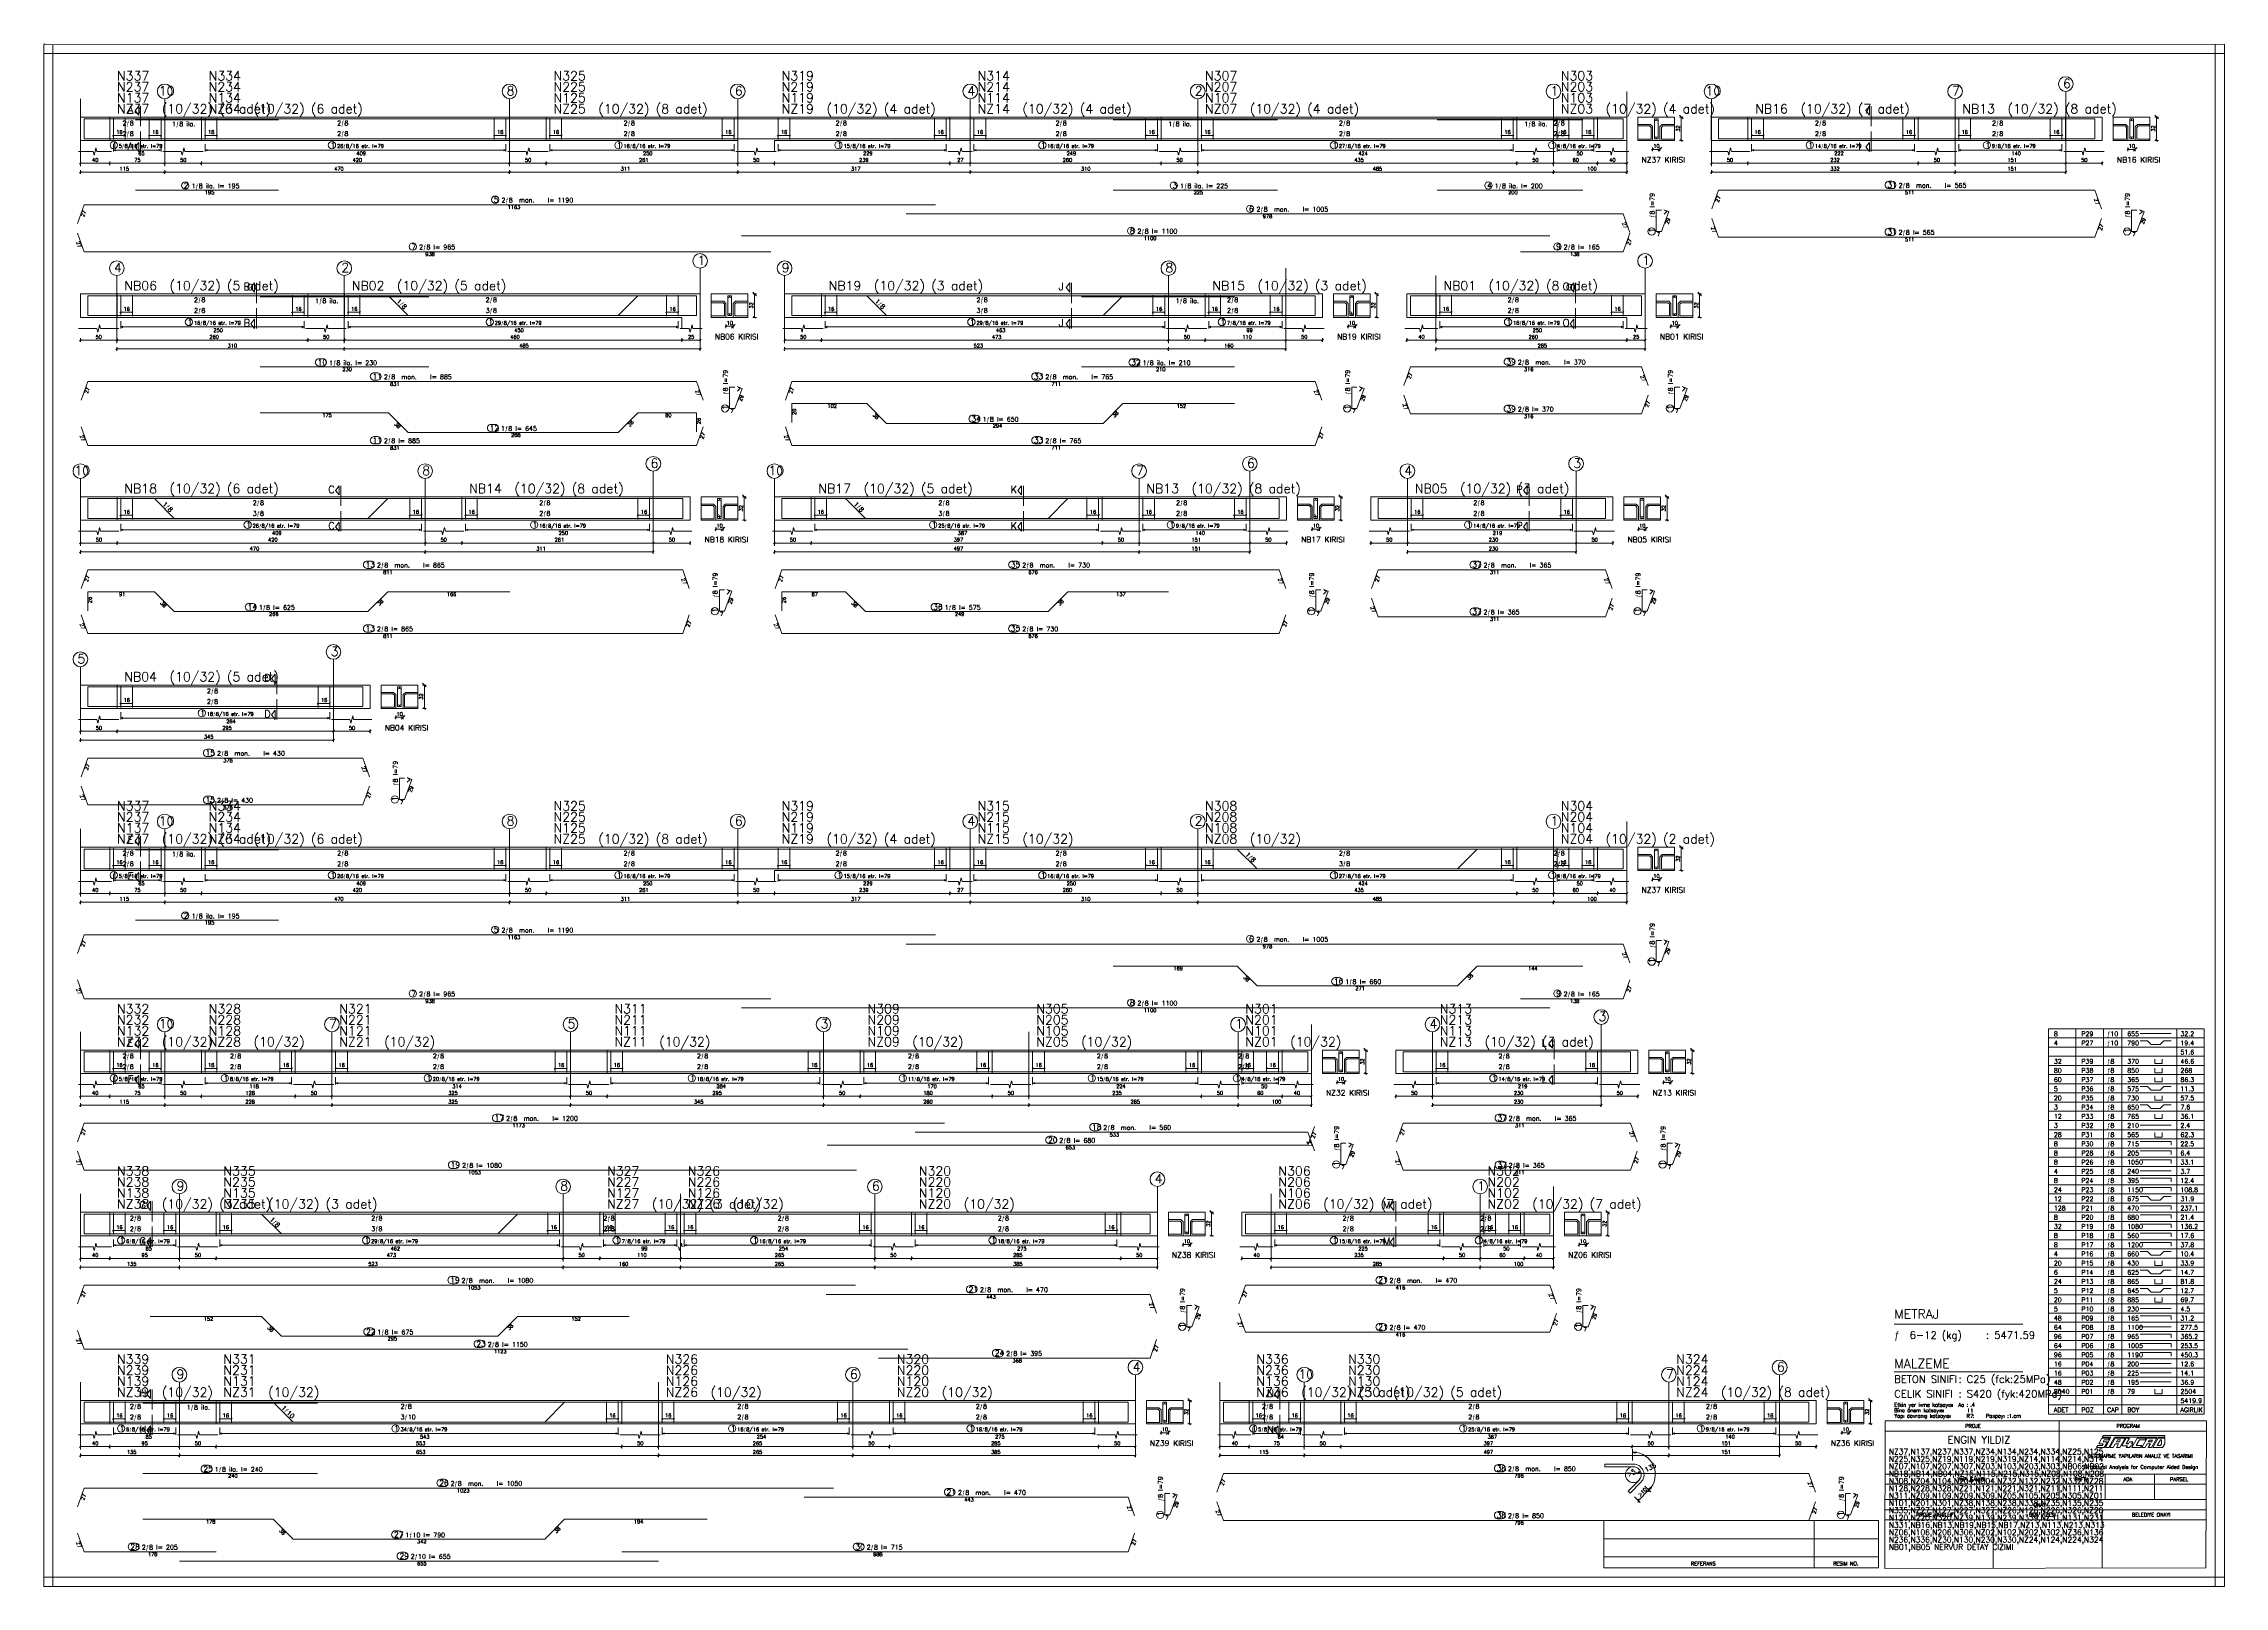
# Model space of a CAD drawing. Header units: inches. Extents: x -1.11 to 0.08, y 2.98 to 3.82.
import ezdxf

# ---------------------------------------------------------------- set-up
doc = ezdxf.new("R2010")
doc.units = ezdxf.units.IN
doc.header["$MEASUREMENT"] = 0
doc.linetypes.add('CENTER', pattern=[0.0065, 0.002, -0.001, 0.0005, -0.001, 0.002])
doc.linetypes.add('HIDDEN', pattern=[0.006, 0.002, -0.002, 0.002])
for name, color, linetype, lineweight in [('DONATI', 84, 'Continuous', 0), ('OLCU', 1, 'Continuous', 0), ('PENC2', 1, 'Continuous', 0), ('PENC3', 5, 'Continuous', 0), ('PENC4', 84, 'Continuous', 0), ('PEND2', 1, 'CENTER', 0), ('PENH3', 2, 'HIDDEN', 0)]:
    doc.layers.add(name, color=color, linetype=linetype, lineweight=lineweight)
doc.styles.add('RomanSTA', font='RomanSTA')

msp = doc.modelspace()

# ---------------------------------------------------------------- linework, layer by layer
at = {"layer": 'DONATI', "linetype": 'Continuous'}
for p, q in [((-1.0845, 3.7704), (-1.0845, 3.7812)), ((-1.0845, 3.7812), (-0.6203, 3.7812)), ((-1.0845, 3.7812), (-1.0845, 3.7704)), ((-0.6363, 3.7812), (-0.2453, 3.7812)), ((-0.2453, 3.7812), (-0.2453, 3.7704)), ((-0.2453, 3.7704), (-0.2453, 3.7812)), ((-0.1933, 3.7704), (-0.1933, 3.7812)), ((-0.1933, 3.7812), (0.0119, 3.7812)), ((-0.1933, 3.7812), (-0.1933, 3.7704)), ((0.0119, 3.7812), (0.0119, 3.7704)), ((0.0119, 3.7704), (0.0119, 3.7812)), ((-1.0845, 3.7704), (-0.7101, 3.7704)), ((-1.0565, 3.7807), (-0.9785, 3.7807)), ((-0.7261, 3.7704), (-0.2853, 3.7704)), ((-0.5233, 3.7807), (-0.4338, 3.7807)), ((-0.3468, 3.7807), (-0.2673, 3.7807)), ((-0.3013, 3.7704), (-0.2453, 3.7704)), ((-0.1933, 3.7704), (0.0119, 3.7704)), ((-1.0881, 3.7242), (-1.0845, 3.7344)), ((-1.0845, 3.7344), (-0.6203, 3.7344)), ((-1.0565, 3.7424), (-0.9785, 3.7424)), ((-0.5233, 3.7424), (-0.4338, 3.7424)), ((-0.3468, 3.7424), (-0.2673, 3.7424)), ((-0.1969, 3.7322), (-0.1933, 3.7424)), ((-0.1933, 3.7424), (0.0119, 3.7424)), ((0.0119, 3.7424), (0.0155, 3.7322)), ((-0.6363, 3.7294), (-0.2453, 3.7294)), ((-0.2453, 3.7294), (-0.2417, 3.7192)), ((-0.2273, 3.7314), (-0.2273, 3.7198)), ((-0.2273, 3.7314), (-0.2245, 3.7314)), ((-0.2245, 3.7198), (-0.2205, 3.7307)), ((-0.2231, 3.7317), (-0.2205, 3.7307)), ((-0.1969, 3.727), (-0.1933, 3.7168)), ((0.0119, 3.7168), (0.0155, 3.727)), ((0.0319, 3.7314), (0.0319, 3.7198)), ((0.0319, 3.7314), (0.0347, 3.7314)), ((0.0347, 3.7198), (0.0387, 3.7307)), ((0.0361, 3.7317), (0.0387, 3.7307)), ((-1.0881, 3.719), (-1.0845, 3.7088)), ((-0.7261, 3.7174), (-0.2853, 3.7174)), ((-0.2453, 3.7088), (-0.2417, 3.719)), ((-0.2245, 3.7198), (-0.2273, 3.7198)), ((-0.1933, 3.7168), (0.0119, 3.7168)), ((0.0347, 3.7198), (0.0319, 3.7198)), ((-1.0845, 3.7088), (-0.7101, 3.7088)), ((-0.3013, 3.7088), (-0.2453, 3.7088)), ((-1.0825, 3.674), (-1.0825, 3.6848)), ((-1.0825, 3.6848), (-0.7505, 3.6848)), ((-1.0825, 3.6848), (-1.0825, 3.674)), ((-1.0825, 3.674), (-0.7505, 3.674)), ((-0.9885, 3.6843), (-0.8965, 3.6843)), ((-0.9185, 3.6848), (-0.9077, 3.674)), ((-0.7933, 3.674), (-0.7825, 3.6848)), ((-0.7505, 3.6848), (-0.7505, 3.674)), ((-0.7505, 3.674), (-0.7505, 3.6848)), ((-0.6985, 3.674), (-0.6985, 3.6848)), ((-0.6985, 3.6848), (-0.4133, 3.6848)), ((-0.6985, 3.6848), (-0.6985, 3.674)), ((-0.6985, 3.674), (-0.4133, 3.674)), ((-0.6577, 3.6848), (-0.6469, 3.674)), ((-0.5406, 3.6843), (-0.4573, 3.6843)), ((-0.5289, 3.674), (-0.5181, 3.6848)), ((-0.4133, 3.6848), (-0.4133, 3.674)), ((-0.4133, 3.674), (-0.4133, 3.6848)), ((-0.3613, 3.674), (-0.3613, 3.6848)), ((-0.3613, 3.6848), (-0.2353, 3.6848)), ((-0.3613, 3.6848), (-0.3613, 3.674)), ((-0.3613, 3.674), (-0.2353, 3.674)), ((-0.2353, 3.6848), (-0.2353, 3.674)), ((-0.2353, 3.674), (-0.2353, 3.6848)), ((-0.9885, 3.646), (-0.8965, 3.646)), ((-0.5406, 3.646), (-0.4573, 3.646)), ((-0.3649, 3.6358), (-0.3613, 3.646)), ((-0.3613, 3.646), (-0.2353, 3.646)), ((-0.2353, 3.646), (-0.2317, 3.6358)), ((-1.0861, 3.6278), (-1.0825, 3.638)), ((-1.0825, 3.638), (-0.7505, 3.638)), ((-0.7505, 3.638), (-0.7469, 3.6278)), ((-0.7325, 3.635), (-0.7325, 3.6234)), ((-0.7325, 3.635), (-0.7297, 3.635)), ((-0.7297, 3.6234), (-0.7257, 3.6343)), ((-0.7284, 3.6353), (-0.7257, 3.6343)), ((-0.7021, 3.6278), (-0.6985, 3.638)), ((-0.6985, 3.638), (-0.4133, 3.638)), ((-0.4133, 3.638), (-0.4097, 3.6278)), ((-0.3933, 3.635), (-0.3933, 3.6234)), ((-0.3933, 3.635), (-0.3905, 3.635)), ((-0.3905, 3.6234), (-0.3865, 3.6343)), ((-0.3892, 3.6353), (-0.3865, 3.6343)), ((-0.3649, 3.6306), (-0.3613, 3.6204)), ((-0.2353, 3.6204), (-0.2317, 3.6306)), ((-0.2173, 3.635), (-0.2173, 3.6234)), ((-0.2173, 3.635), (-0.2145, 3.635)), ((-0.2145, 3.6234), (-0.2105, 3.6343)), ((-0.2132, 3.6353), (-0.2105, 3.6343)), ((-0.9885, 3.621), (-0.9185, 3.621)), ((-0.9185, 3.621), (-0.9077, 3.6102)), ((-0.7933, 3.6102), (-0.7825, 3.621)), ((-0.7825, 3.621), (-0.7505, 3.621)), ((-0.7505, 3.621), (-0.7505, 3.6107)), ((-0.7297, 3.6234), (-0.7325, 3.6234)), ((-0.6985, 3.6157), (-0.6985, 3.626)), ((-0.6985, 3.626), (-0.6577, 3.626)), ((-0.6577, 3.626), (-0.6469, 3.6152)), ((-0.6469, 3.6152), (-0.5289, 3.6152)), ((-0.5289, 3.6152), (-0.5181, 3.626)), ((-0.5181, 3.626), (-0.4573, 3.626)), ((-0.3905, 3.6234), (-0.3933, 3.6234)), ((-0.3613, 3.6204), (-0.2353, 3.6204)), ((-0.2145, 3.6234), (-0.2173, 3.6234)), ((-1.0861, 3.6134), (-1.0825, 3.6032)), ((-1.0825, 3.6032), (-0.7505, 3.6032)), ((-0.9077, 3.6102), (-0.7933, 3.6102)), ((-0.7505, 3.6032), (-0.7469, 3.6134)), ((-0.7021, 3.6134), (-0.6985, 3.6032)), ((-0.6985, 3.6032), (-0.4133, 3.6032)), ((-0.4133, 3.6032), (-0.4097, 3.6134)), ((-1.0825, 3.5634), (-1.0825, 3.5742)), ((-1.0825, 3.5742), (-0.7581, 3.5742)), ((-1.0825, 3.5742), (-1.0825, 3.5634)), ((-1.0461, 3.5742), (-1.0353, 3.5634)), ((-0.9297, 3.5634), (-0.9189, 3.5742)), ((-0.7581, 3.5742), (-0.7581, 3.5634)), ((-0.7581, 3.5634), (-0.7581, 3.5742)), ((-0.7041, 3.5634), (-0.7041, 3.5742)), ((-0.7041, 3.5742), (-0.4329, 3.5742)), ((-0.7041, 3.5742), (-0.7041, 3.5634)), ((-0.6693, 3.5742), (-0.6585, 3.5634)), ((-0.5589, 3.5634), (-0.5481, 3.5742)), ((-0.4329, 3.5742), (-0.4329, 3.5634)), ((-0.4329, 3.5634), (-0.4329, 3.5742)), ((-0.3789, 3.5634), (-0.3789, 3.5742)), ((-0.3789, 3.5742), (-0.255, 3.5742)), ((-0.3789, 3.5742), (-0.3789, 3.5634)), ((-0.255, 3.5742), (-0.255, 3.5634)), ((-0.255, 3.5634), (-0.255, 3.5742)), ((-1.0825, 3.5634), (-0.7581, 3.5634)), ((-0.7041, 3.5634), (-0.4329, 3.5634)), ((-0.3789, 3.5634), (-0.255, 3.5634)), ((-1.0861, 3.5252), (-1.0825, 3.5354)), ((-1.0825, 3.5354), (-0.7581, 3.5354)), ((-0.7581, 3.5354), (-0.7545, 3.5252)), ((-0.7077, 3.5252), (-0.7041, 3.5354)), ((-0.7041, 3.5354), (-0.4329, 3.5354)), ((-0.4329, 3.5354), (-0.4293, 3.5252)), ((-0.3825, 3.5252), (-0.3789, 3.5354)), ((-0.3789, 3.5354), (-0.255, 3.5354)), ((-0.255, 3.5354), (-0.2514, 3.5252)), ((-1.0825, 3.5131), (-1.0825, 3.5234)), ((-1.0825, 3.5234), (-1.0461, 3.5234)), ((-1.0461, 3.5234), (-1.0353, 3.5126)), ((-0.9297, 3.5126), (-0.9189, 3.5234)), ((-0.9189, 3.5234), (-0.8524, 3.5234)), ((-0.7381, 3.5244), (-0.7381, 3.5128)), ((-0.7381, 3.5244), (-0.7353, 3.5244)), ((-0.7353, 3.5128), (-0.7313, 3.5237)), ((-0.734, 3.5247), (-0.7313, 3.5237)), ((-0.7041, 3.5131), (-0.7041, 3.5234)), ((-0.7041, 3.5234), (-0.6693, 3.5234)), ((-0.6693, 3.5234), (-0.6585, 3.5126)), ((-0.5589, 3.5126), (-0.5481, 3.5234)), ((-0.5481, 3.5234), (-0.4933, 3.5234)), ((-0.4129, 3.5244), (-0.4129, 3.5128)), ((-0.4129, 3.5244), (-0.4101, 3.5244)), ((-0.4101, 3.5128), (-0.4061, 3.5237)), ((-0.4088, 3.5247), (-0.4061, 3.5237)), ((-0.3825, 3.52), (-0.3789, 3.5098)), ((-0.255, 3.5098), (-0.2514, 3.52)), ((-0.235, 3.5244), (-0.235, 3.5128)), ((-0.235, 3.5244), (-0.2322, 3.5244)), ((-0.2322, 3.5128), (-0.2282, 3.5237)), ((-0.2308, 3.5247), (-0.2282, 3.5237)), ((-1.0861, 3.5108), (-1.0825, 3.5006)), ((-1.0353, 3.5126), (-0.9297, 3.5126)), ((-0.7581, 3.5006), (-0.7545, 3.5108)), ((-0.7353, 3.5128), (-0.7381, 3.5128)), ((-0.7077, 3.5108), (-0.7041, 3.5006)), ((-0.6585, 3.5126), (-0.5589, 3.5126)), ((-0.4329, 3.5006), (-0.4293, 3.5108)), ((-0.4101, 3.5128), (-0.4129, 3.5128)), ((-0.3789, 3.5098), (-0.255, 3.5098)), ((-0.2322, 3.5128), (-0.235, 3.5128)), ((-1.0825, 3.5006), (-0.7581, 3.5006)), ((-0.7041, 3.5006), (-0.4329, 3.5006)), ((-1.0825, 3.4608), (-1.0825, 3.4716)), ((-1.0825, 3.4716), (-0.9325, 3.4716)), ((-1.0825, 3.4716), (-1.0825, 3.4608)), ((-1.0825, 3.4608), (-0.9325, 3.4608)), ((-0.9325, 3.4716), (-0.9325, 3.4608)), ((-0.9325, 3.4608), (-0.9325, 3.4716)), ((-1.0861, 3.4226), (-1.0825, 3.4328)), ((-1.0825, 3.4328), (-0.9325, 3.4328)), ((-0.9325, 3.4328), (-0.9289, 3.4226)), ((-1.0861, 3.4174), (-1.0825, 3.4072)), ((-0.9325, 3.4072), (-0.9289, 3.4174)), ((-0.9125, 3.4218), (-0.9125, 3.4102)), ((-0.9125, 3.4218), (-0.9097, 3.4218)), ((-0.9097, 3.4102), (-0.9057, 3.4211)), ((-0.9084, 3.4221), (-0.9057, 3.4211)), ((-1.0825, 3.4072), (-0.9325, 3.4072)), ((-0.9097, 3.4102), (-0.9125, 3.4102)), ((-1.0845, 3.3724), (-1.0845, 3.3832)), ((-1.0845, 3.3832), (-0.6203, 3.3832)), ((-1.0845, 3.3832), (-1.0845, 3.3724)), ((-1.0565, 3.3827), (-0.9785, 3.3827)), ((-0.6363, 3.3832), (-0.2453, 3.3832)), ((-0.4557, 3.3832), (-0.4449, 3.3724)), ((-0.3357, 3.3724), (-0.3249, 3.3832)), ((-0.2453, 3.3832), (-0.2453, 3.3724)), ((-0.2453, 3.3724), (-0.2453, 3.3832)), ((-1.0845, 3.3724), (-0.7101, 3.3724)), ((-0.7261, 3.3724), (-0.2853, 3.3724)), ((-0.3013, 3.3724), (-0.2453, 3.3724)), ((-1.0565, 3.3444), (-0.9785, 3.3444)), ((-1.0881, 3.3262), (-1.0845, 3.3364)), ((-1.0845, 3.3364), (-0.6203, 3.3364)), ((-0.6363, 3.3314), (-0.2453, 3.3314)), ((-0.2453, 3.3314), (-0.2417, 3.3212)), ((-0.2273, 3.3334), (-0.2273, 3.3218)), ((-0.2273, 3.3334), (-0.2245, 3.3334)), ((-0.2245, 3.3218), (-0.2205, 3.3327)), ((-0.2231, 3.3337), (-0.2205, 3.3327)), ((-0.5233, 3.3194), (-0.4557, 3.3194)), ((-0.4557, 3.3194), (-0.4449, 3.3086)), ((-0.3357, 3.3086), (-0.3249, 3.3194)), ((-0.3249, 3.3194), (-0.2673, 3.3194)), ((-0.2245, 3.3218), (-0.2273, 3.3218)), ((-1.0881, 3.3118), (-1.0845, 3.3016)), ((-0.4449, 3.3086), (-0.3357, 3.3086)), ((-0.2453, 3.3016), (-0.2417, 3.3118)), ((-1.0845, 3.3016), (-0.7101, 3.3016)), ((-0.7261, 3.2966), (-0.2853, 3.2966)), ((-0.3013, 3.3016), (-0.2453, 3.3016)), ((-1.0845, 3.2618), (-1.0845, 3.2726)), ((-1.0845, 3.2726), (-0.6153, 3.2726)), ((-1.0845, 3.2726), (-1.0845, 3.2618)), ((-0.6313, 3.2726), (-0.4173, 3.2726)), ((-0.4173, 3.2726), (-0.4173, 3.2618)), ((-0.4173, 3.2618), (-0.4173, 3.2726)), ((-0.3653, 3.2618), (-0.3653, 3.2726)), ((-0.3653, 3.2726), (-0.2413, 3.2726)), ((-0.3653, 3.2726), (-0.3653, 3.2618)), ((-0.2413, 3.2726), (-0.2413, 3.2618)), ((-0.2413, 3.2618), (-0.2413, 3.2726)), ((-1.0845, 3.2618), (-0.6633, 3.2618)), ((-0.6793, 3.2618), (-0.4173, 3.2618)), ((-0.3653, 3.2618), (-0.2413, 3.2618)), ((-1.0881, 3.2236), (-1.0845, 3.2338)), ((-1.0845, 3.2338), (-0.6153, 3.2338)), ((-0.6313, 3.2288), (-0.4173, 3.2288)), ((-0.4173, 3.2218), (-0.4137, 3.232)), ((-0.4173, 3.2288), (-0.4137, 3.2186)), ((-0.3993, 3.2228), (-0.3993, 3.2112)), ((-0.3993, 3.2228), (-0.3965, 3.2228)), ((-0.3951, 3.2231), (-0.3925, 3.2221)), ((-0.3689, 3.2236), (-0.3653, 3.2338)), ((-0.3653, 3.2338), (-0.2413, 3.2338)), ((-0.2413, 3.2338), (-0.2377, 3.2236)), ((-0.2213, 3.2228), (-0.2213, 3.2112)), ((-0.2213, 3.2228), (-0.2185, 3.2228)), ((-0.2172, 3.2231), (-0.2145, 3.2221)), ((-1.0881, 3.2184), (-1.0845, 3.2082)), ((-0.6793, 3.2218), (-0.4173, 3.2218)), ((-0.3965, 3.2112), (-0.3993, 3.2112)), ((-0.3965, 3.2112), (-0.3925, 3.2221)), ((-0.3689, 3.2184), (-0.3653, 3.2082)), ((-0.2413, 3.2082), (-0.2377, 3.2184)), ((-0.2185, 3.2112), (-0.2213, 3.2112)), ((-0.2185, 3.2112), (-0.2145, 3.2221)), ((-1.0845, 3.2082), (-0.6633, 3.2082)), ((-0.3653, 3.2082), (-0.2413, 3.2082)), ((-1.0845, 3.1734), (-1.0845, 3.1842)), ((-1.0845, 3.1842), (-0.6638, 3.1842)), ((-1.0845, 3.1842), (-1.0845, 3.1734)), ((-0.9877, 3.1842), (-0.9769, 3.1734)), ((-0.8589, 3.1734), (-0.8481, 3.1842)), ((-0.6798, 3.1842), (-0.5033, 3.1842)), ((-0.5033, 3.1842), (-0.5033, 3.1734)), ((-0.5033, 3.1734), (-0.5033, 3.1842)), ((-0.4513, 3.1734), (-0.4513, 3.1842)), ((-0.4513, 3.1842), (-0.2853, 3.1842)), ((-0.4513, 3.1842), (-0.4513, 3.1734)), ((-0.2853, 3.1842), (-0.2853, 3.1734)), ((-0.2853, 3.1734), (-0.2853, 3.1842)), ((-1.0845, 3.1734), (-0.6353, 3.1734)), ((-0.6513, 3.1734), (-0.5033, 3.1734)), ((-0.4513, 3.1734), (-0.2853, 3.1734)), ((-1.0881, 3.1352), (-1.0845, 3.1454)), ((-1.0845, 3.1454), (-0.6638, 3.1454)), ((-0.6798, 3.1404), (-0.5033, 3.1404)), ((-0.5033, 3.1404), (-0.4997, 3.1302)), ((-0.4549, 3.1352), (-0.4513, 3.1454)), ((-0.4513, 3.1454), (-0.2853, 3.1454)), ((-0.2853, 3.1454), (-0.2817, 3.1352)), ((-1.0485, 3.1284), (-0.9877, 3.1284)), ((-0.9877, 3.1284), (-0.9769, 3.1176)), ((-0.8589, 3.1176), (-0.8481, 3.1284)), ((-0.8481, 3.1284), (-0.7873, 3.1284)), ((-0.4833, 3.1344), (-0.4833, 3.1228)), ((-0.4833, 3.1344), (-0.4805, 3.1344)), ((-0.4805, 3.1228), (-0.4765, 3.1337)), ((-0.4791, 3.1347), (-0.4765, 3.1337)), ((-0.4549, 3.13), (-0.4513, 3.1198)), ((-0.2853, 3.1198), (-0.2817, 3.13)), ((-0.2673, 3.1344), (-0.2673, 3.1228)), ((-0.2673, 3.1344), (-0.2645, 3.1344)), ((-0.2645, 3.1228), (-0.2605, 3.1337)), ((-0.2631, 3.1347), (-0.2605, 3.1337)), ((-1.0881, 3.1208), (-1.0845, 3.1106)), ((-0.9769, 3.1176), (-0.8589, 3.1176)), ((-0.5033, 3.1056), (-0.4997, 3.1158)), ((-0.4805, 3.1228), (-0.4833, 3.1228)), ((-0.4513, 3.1198), (-0.2853, 3.1198)), ((-0.2645, 3.1228), (-0.2673, 3.1228)), ((-1.0845, 3.1106), (-0.6353, 3.1106)), ((-0.6513, 3.1056), (-0.5033, 3.1056)), ((-1.0845, 3.0708), (-1.0845, 3.0816)), ((-1.0845, 3.0816), (-0.6758, 3.0816)), ((-1.0845, 3.0816), (-1.0845, 3.0708)), ((-1.0525, 3.0811), (-0.9572, 3.0811)), ((-0.9813, 3.0816), (-0.9705, 3.0708)), ((-0.8333, 3.0708), (-0.8225, 3.0816)), ((-0.6918, 3.0816), (-0.5153, 3.0816)), ((-0.5153, 3.0816), (-0.5153, 3.0708)), ((-0.5153, 3.0708), (-0.5153, 3.0816)), ((-0.4633, 3.0708), (-0.4633, 3.0816)), ((-0.4633, 3.0816), (-0.1441, 3.0816)), ((-0.4633, 3.0816), (-0.4633, 3.0708)), ((-0.1441, 3.0816), (-0.1441, 3.0708)), ((-0.1441, 3.0708), (-0.1441, 3.0816)), ((-1.0845, 3.0708), (-1.0125, 3.0708)), ((-1.0325, 3.0708), (-0.7713, 3.0708)), ((-0.7913, 3.0708), (-0.5153, 3.0708)), ((-0.4633, 3.0708), (-0.1441, 3.0708)), ((-1.0881, 3.0246), (-1.0845, 3.0348)), ((-1.0845, 3.0348), (-0.6758, 3.0348)), ((-1.0525, 3.0428), (-0.9572, 3.0428)), ((-0.4911, 3.0321), (-0.4885, 3.0311)), ((-0.4669, 3.0326), (-0.4633, 3.0428)), ((-0.4633, 3.0428), (-0.1441, 3.0428)), ((-0.1441, 3.0428), (-0.1405, 3.0326)), ((-0.1199, 3.0321), (-0.1173, 3.0311)), ((-0.6918, 3.0298), (-0.5153, 3.0298)), ((-0.5153, 3.0298), (-0.5117, 3.0196)), ((-0.4953, 3.0318), (-0.4953, 3.0202)), ((-0.4953, 3.0318), (-0.4925, 3.0318)), ((-0.4925, 3.0202), (-0.4953, 3.0202)), ((-0.4925, 3.0202), (-0.4885, 3.0311)), ((-0.4669, 3.0274), (-0.4633, 3.0172)), ((-0.1441, 3.0172), (-0.1405, 3.0274)), ((-0.1241, 3.0318), (-0.1241, 3.0202)), ((-0.1241, 3.0318), (-0.1213, 3.0318)), ((-0.1213, 3.0202), (-0.1241, 3.0202)), ((-0.1213, 3.0202), (-0.1173, 3.0311)), ((-1.0881, 3.0102), (-1.0845, 3)), ((-1.0525, 3.0178), (-0.9813, 3.0178)), ((-0.9813, 3.0178), (-0.9705, 3.007)), ((-0.8333, 3.007), (-0.8225, 3.0178)), ((-0.8225, 3.0178), (-0.7448, 3.0178)), ((-0.5153, 3), (-0.5117, 3.0102)), ((-0.4633, 3.0172), (-0.1441, 3.0172)), ((-1.0845, 3), (-1.0125, 3)), ((-0.9705, 3.007), (-0.8333, 3.007)), ((-0.7913, 3), (-0.5153, 3)), ((-1.0325, 2.995), (-0.7713, 2.995))]:
    msp.add_line(p, q, dxfattribs=at)
at = {"layer": 'OLCU', "linetype": 'Continuous'}
for p, q in [((-1.0689, 3.7718), (-1.0682, 3.7726)), ((-1.0685, 3.7712), (-1.0685, 3.7732)), ((-1.0685, 3.7722), (-1.0621, 3.7722)), ((-1.0625, 3.7718), (-1.0618, 3.7726)), ((-1.0621, 3.7712), (-1.0621, 3.7732)), ((-1.0493, 3.7718), (-1.0486, 3.7726)), ((-1.0489, 3.7712), (-1.0489, 3.7732)), ((-1.0489, 3.7722), (-1.0425, 3.7722)), ((-1.0429, 3.7718), (-1.0422, 3.7726)), ((-1.0425, 3.7712), (-1.0425, 3.7732)), ((-1.0189, 3.7718), (-1.0182, 3.7726)), ((-1.0185, 3.7712), (-1.0185, 3.7732)), ((-1.0185, 3.7722), (-1.0121, 3.7722)), ((-1.0125, 3.7718), (-1.0118, 3.7726)), ((-1.0121, 3.7712), (-1.0121, 3.7732)), ((-0.8613, 3.7718), (-0.8606, 3.7726)), ((-0.8609, 3.7712), (-0.8609, 3.7732)), ((-0.8609, 3.7722), (-0.8545, 3.7722)), ((-0.8549, 3.7718), (-0.8542, 3.7726)), ((-0.8545, 3.7712), (-0.8545, 3.7732)), ((-0.8309, 3.7718), (-0.8302, 3.7726)), ((-0.8305, 3.7712), (-0.8305, 3.7732)), ((-0.8305, 3.7722), (-0.8241, 3.7722)), ((-0.8245, 3.7718), (-0.8238, 3.7726)), ((-0.8241, 3.7712), (-0.8241, 3.7732)), ((-0.7369, 3.7718), (-0.7362, 3.7726)), ((-0.7365, 3.7712), (-0.7365, 3.7732)), ((-0.7365, 3.7722), (-0.7301, 3.7722)), ((-0.7305, 3.7718), (-0.7298, 3.7726)), ((-0.7301, 3.7712), (-0.7301, 3.7732)), ((-0.7065, 3.7718), (-0.7058, 3.7726)), ((-0.7061, 3.7712), (-0.7061, 3.7732)), ((-0.7061, 3.7722), (-0.6997, 3.7722)), ((-0.7001, 3.7718), (-0.6994, 3.7726)), ((-0.6997, 3.7712), (-0.6997, 3.7732)), ((-0.6211, 3.7718), (-0.6204, 3.7726)), ((-0.6208, 3.7712), (-0.6208, 3.7732)), ((-0.6208, 3.7722), (-0.6144, 3.7722)), ((-0.6147, 3.7718), (-0.614, 3.7726)), ((-0.6144, 3.7712), (-0.6144, 3.7732)), ((-0.5996, 3.7718), (-0.5989, 3.7726)), ((-0.5993, 3.7712), (-0.5993, 3.7732)), ((-0.5993, 3.7722), (-0.5929, 3.7722)), ((-0.5932, 3.7718), (-0.5925, 3.7726)), ((-0.5929, 3.7712), (-0.5929, 3.7732)), ((-0.506, 3.7718), (-0.5053, 3.7726)), ((-0.5057, 3.7712), (-0.5057, 3.7732)), ((-0.5057, 3.7722), (-0.4993, 3.7722)), ((-0.4996, 3.7718), (-0.4989, 3.7726)), ((-0.4993, 3.7712), (-0.4993, 3.7732)), ((-0.4756, 3.7718), (-0.4749, 3.7726)), ((-0.4753, 3.7712), (-0.4753, 3.7732)), ((-0.4753, 3.7722), (-0.4689, 3.7722)), ((-0.4692, 3.7718), (-0.4685, 3.7726)), ((-0.4689, 3.7712), (-0.4689, 3.7732)), ((-0.312, 3.7718), (-0.3113, 3.7726)), ((-0.3117, 3.7712), (-0.3117, 3.7732)), ((-0.3117, 3.7722), (-0.3053, 3.7722)), ((-0.3056, 3.7718), (-0.3049, 3.7726)), ((-0.3053, 3.7712), (-0.3053, 3.7732)), ((-0.2816, 3.7718), (-0.2809, 3.7726)), ((-0.2813, 3.7712), (-0.2813, 3.7732)), ((-0.2813, 3.7722), (-0.2749, 3.7722)), ((-0.2752, 3.7718), (-0.2745, 3.7726)), ((-0.2749, 3.7712), (-0.2749, 3.7732)), ((-0.268, 3.7718), (-0.2673, 3.7726)), ((-0.2677, 3.7712), (-0.2677, 3.7732)), ((-0.2677, 3.7722), (-0.2613, 3.7722)), ((-0.2616, 3.7718), (-0.2609, 3.7726)), ((-0.2613, 3.7712), (-0.2613, 3.7732)), ((-0.1756, 3.7718), (-0.1749, 3.7726)), ((-0.1753, 3.7712), (-0.1753, 3.7732)), ((-0.1753, 3.7722), (-0.1689, 3.7722)), ((-0.1692, 3.7718), (-0.1685, 3.7726)), ((-0.1689, 3.7712), (-0.1689, 3.7732)), ((-0.0931, 3.7718), (-0.0924, 3.7726)), ((-0.0928, 3.7712), (-0.0928, 3.7732)), ((-0.0928, 3.7722), (-0.0864, 3.7722)), ((-0.0867, 3.7718), (-0.086, 3.7726)), ((-0.0864, 3.7712), (-0.0864, 3.7732)), ((-0.0627, 3.7718), (-0.062, 3.7726)), ((-0.0624, 3.7712), (-0.0624, 3.7732)), ((-0.0624, 3.7722), (-0.056, 3.7722)), ((-0.0563, 3.7718), (-0.0556, 3.7726)), ((-0.056, 3.7712), (-0.056, 3.7732)), ((-0.0128, 3.7718), (-0.0121, 3.7726)), ((-0.0125, 3.7712), (-0.0125, 3.7732)), ((-0.0125, 3.7722), (-0.0061, 3.7722)), ((-0.0064, 3.7718), (-0.0057, 3.7726)), ((-0.0061, 3.7712), (-0.0061, 3.7732)), ((-0.1005, 3.7472), (-0.0986, 3.7472)), ((-0.1006, 3.7432), (-0.0986, 3.7432)), ((-0.1005, 3.7216), (-0.0986, 3.7216)), ((-0.1006, 3.7176), (-0.0986, 3.7176)), ((-1.0649, 3.6754), (-1.0642, 3.6762)), ((-1.0645, 3.6748), (-1.0645, 3.6768)), ((-1.0645, 3.6758), (-1.0581, 3.6758)), ((-1.0585, 3.6754), (-1.0578, 3.6762)), ((-1.0581, 3.6748), (-1.0581, 3.6768)), ((-0.9713, 3.6754), (-0.9706, 3.6762)), ((-0.9709, 3.6748), (-0.9709, 3.6768)), ((-0.9709, 3.6758), (-0.9645, 3.6758)), ((-0.9649, 3.6754), (-0.9642, 3.6762)), ((-0.9645, 3.6748), (-0.9645, 3.6768)), ((-0.9409, 3.6754), (-0.9402, 3.6762)), ((-0.9405, 3.6748), (-0.9405, 3.6768)), ((-0.9405, 3.6758), (-0.9341, 3.6758)), ((-0.9345, 3.6754), (-0.9338, 3.6762)), ((-0.9341, 3.6748), (-0.9341, 3.6768)), ((-0.7673, 3.6754), (-0.7666, 3.6762)), ((-0.7669, 3.6748), (-0.7669, 3.6768)), ((-0.7669, 3.6758), (-0.7605, 3.6758)), ((-0.7609, 3.6754), (-0.7602, 3.6762)), ((-0.7605, 3.6748), (-0.7605, 3.6768)), ((-0.6809, 3.6754), (-0.6802, 3.6762)), ((-0.6805, 3.6748), (-0.6805, 3.6768)), ((-0.6805, 3.6758), (-0.6741, 3.6758)), ((-0.6745, 3.6754), (-0.6738, 3.6762)), ((-0.6741, 3.6748), (-0.6741, 3.6768)), ((-0.5021, 3.6754), (-0.5014, 3.6762)), ((-0.5017, 3.6748), (-0.5017, 3.6768)), ((-0.5017, 3.6758), (-0.4953, 3.6758)), ((-0.4957, 3.6754), (-0.495, 3.6762)), ((-0.4953, 3.6748), (-0.4953, 3.6768)), ((-0.4717, 3.6754), (-0.471, 3.6762)), ((-0.4713, 3.6748), (-0.4713, 3.6768)), ((-0.4713, 3.6758), (-0.4649, 3.6758)), ((-0.4653, 3.6754), (-0.4646, 3.6762)), ((-0.4649, 3.6748), (-0.4649, 3.6768)), ((-0.4381, 3.6754), (-0.4374, 3.6762)), ((-0.4377, 3.6748), (-0.4377, 3.6768)), ((-0.4377, 3.6758), (-0.4313, 3.6758)), ((-0.4317, 3.6754), (-0.431, 3.6762)), ((-0.4313, 3.6748), (-0.4313, 3.6768)), ((-0.3457, 3.6754), (-0.345, 3.6762)), ((-0.3453, 3.6748), (-0.3453, 3.6768)), ((-0.3453, 3.6758), (-0.3389, 3.6758)), ((-0.3393, 3.6754), (-0.3386, 3.6762)), ((-0.3389, 3.6748), (-0.3389, 3.6768)), ((-0.2521, 3.6754), (-0.2514, 3.6762)), ((-0.2517, 3.6748), (-0.2517, 3.6768)), ((-0.2517, 3.6758), (-0.2453, 3.6758)), ((-0.2457, 3.6754), (-0.245, 3.6762)), ((-0.2453, 3.6748), (-0.2453, 3.6768)), ((-0.9563, 3.6505), (-0.9544, 3.6505)), ((-0.5128, 3.6505), (-0.5108, 3.6505)), ((-0.3082, 3.6508), (-0.3063, 3.6508)), ((-0.9563, 3.6465), (-0.9544, 3.6465)), ((-0.9264, 3.6428), (-0.9245, 3.6428)), ((-0.9264, 3.6388), (-0.9245, 3.6388)), ((-0.5658, 3.6428), (-0.5639, 3.6428)), ((-0.5658, 3.6388), (-0.5639, 3.6388)), ((-0.5128, 3.6465), (-0.5108, 3.6465)), ((-0.3082, 3.6468), (-0.3063, 3.6468)), ((-0.8626, 3.6147), (-0.8606, 3.6147)), ((-0.6, 3.6197), (-0.598, 3.6197)), ((-0.6, 3.6157), (-0.598, 3.6157)), ((-0.3082, 3.6252), (-0.3063, 3.6252)), ((-0.3082, 3.6212), (-0.3063, 3.6212)), ((-0.9264, 3.608), (-0.9245, 3.608)), ((-0.9264, 3.604), (-0.9245, 3.604)), ((-0.8626, 3.6107), (-0.8606, 3.6107)), ((-0.5658, 3.608), (-0.5639, 3.608)), ((-0.5658, 3.604), (-0.5639, 3.604)), ((-1.0649, 3.5648), (-1.0642, 3.5656)), ((-1.0645, 3.5642), (-1.0645, 3.5662)), ((-1.0645, 3.5652), (-1.0581, 3.5652)), ((-1.0585, 3.5648), (-1.0578, 3.5656)), ((-1.0581, 3.5642), (-1.0581, 3.5662)), ((-0.9073, 3.5648), (-0.9066, 3.5656)), ((-0.9069, 3.5642), (-0.9069, 3.5662)), ((-0.9069, 3.5652), (-0.9005, 3.5652)), ((-0.9009, 3.5648), (-0.9002, 3.5656)), ((-0.9005, 3.5642), (-0.9005, 3.5662)), ((-0.8769, 3.5648), (-0.8762, 3.5656)), ((-0.8765, 3.5642), (-0.8765, 3.5662)), ((-0.8765, 3.5652), (-0.8701, 3.5652)), ((-0.8705, 3.5648), (-0.8698, 3.5656)), ((-0.8701, 3.5642), (-0.8701, 3.5662)), ((-0.7829, 3.5648), (-0.7822, 3.5656)), ((-0.7825, 3.5642), (-0.7825, 3.5662)), ((-0.7825, 3.5652), (-0.7761, 3.5652)), ((-0.7765, 3.5648), (-0.7758, 3.5656)), ((-0.7761, 3.5642), (-0.7761, 3.5662)), ((-0.6865, 3.5648), (-0.6858, 3.5656)), ((-0.6861, 3.5642), (-0.6861, 3.5662)), ((-0.6861, 3.5652), (-0.6797, 3.5652)), ((-0.6801, 3.5648), (-0.6794, 3.5656)), ((-0.6797, 3.5642), (-0.6797, 3.5662)), ((-0.538, 3.5648), (-0.5373, 3.5656)), ((-0.5377, 3.5642), (-0.5377, 3.5662)), ((-0.5377, 3.5652), (-0.5313, 3.5652)), ((-0.5316, 3.5648), (-0.5309, 3.5656)), ((-0.5313, 3.5642), (-0.5313, 3.5662)), ((-0.5076, 3.5648), (-0.5069, 3.5656)), ((-0.5073, 3.5642), (-0.5073, 3.5662)), ((-0.5073, 3.5652), (-0.5009, 3.5652)), ((-0.5012, 3.5648), (-0.5005, 3.5656)), ((-0.5009, 3.5642), (-0.5009, 3.5662)), ((-0.4577, 3.5648), (-0.457, 3.5656)), ((-0.4573, 3.5642), (-0.4573, 3.5662)), ((-0.4573, 3.5652), (-0.4509, 3.5652)), ((-0.4513, 3.5648), (-0.4506, 3.5656)), ((-0.4509, 3.5642), (-0.4509, 3.5662)), ((-0.3613, 3.5648), (-0.3606, 3.5656)), ((-0.3609, 3.5642), (-0.3609, 3.5662)), ((-0.3609, 3.5652), (-0.3545, 3.5652)), ((-0.3549, 3.5648), (-0.3542, 3.5656)), ((-0.3545, 3.5642), (-0.3545, 3.5662)), ((-0.2798, 3.5648), (-0.2791, 3.5656)), ((-0.2794, 3.5642), (-0.2794, 3.5662)), ((-0.2794, 3.5652), (-0.273, 3.5652)), ((-0.2734, 3.5648), (-0.2727, 3.5656)), ((-0.273, 3.5642), (-0.273, 3.5662)), ((-0.9302, 3.5402), (-0.9283, 3.5402)), ((-0.9302, 3.5362), (-0.9283, 3.5362)), ((-0.5784, 3.5402), (-0.5765, 3.5402)), ((-0.5784, 3.5362), (-0.5765, 3.5362)), ((-0.3269, 3.5402), (-0.3249, 3.5402)), ((-0.3269, 3.5362), (-0.3249, 3.5362)), ((-0.9946, 3.5171), (-0.9926, 3.5171)), ((-0.9946, 3.5131), (-0.9926, 3.5131)), ((-0.6207, 3.5171), (-0.6188, 3.5171)), ((-0.6207, 3.5131), (-0.6188, 3.5131)), ((-0.3269, 3.5146), (-0.3249, 3.5146)), ((-0.3269, 3.5106), (-0.3249, 3.5106)), ((-0.9302, 3.5054), (-0.9283, 3.5054)), ((-0.9302, 3.5014), (-0.9283, 3.5014)), ((-0.5784, 3.5054), (-0.5765, 3.5054)), ((-0.5784, 3.5014), (-0.5765, 3.5014)), ((-1.0649, 3.4622), (-1.0642, 3.463)), ((-1.0645, 3.4616), (-1.0645, 3.4636)), ((-1.0645, 3.4626), (-1.0581, 3.4626)), ((-1.0585, 3.4622), (-1.0578, 3.463)), ((-1.0581, 3.4616), (-1.0581, 3.4636)), ((-0.9573, 3.4622), (-0.9566, 3.463)), ((-0.9569, 3.4616), (-0.9569, 3.4636)), ((-0.9569, 3.4626), (-0.9505, 3.4626)), ((-0.9509, 3.4622), (-0.9502, 3.463)), ((-0.9505, 3.4616), (-0.9505, 3.4636)), ((-1.0174, 3.4376), (-1.0155, 3.4376)), ((-1.0174, 3.4336), (-1.0155, 3.4336)), ((-1.0174, 3.412), (-1.0155, 3.412)), ((-1.0174, 3.408), (-1.0155, 3.408)), ((-1.0689, 3.3738), (-1.0682, 3.3746)), ((-1.0685, 3.3732), (-1.0685, 3.3752)), ((-1.0685, 3.3742), (-1.0621, 3.3742)), ((-1.0625, 3.3738), (-1.0618, 3.3746)), ((-1.0621, 3.3732), (-1.0621, 3.3752)), ((-1.0493, 3.3738), (-1.0486, 3.3746)), ((-1.0489, 3.3732), (-1.0489, 3.3752)), ((-1.0489, 3.3742), (-1.0425, 3.3742)), ((-1.0429, 3.3738), (-1.0422, 3.3746)), ((-1.0425, 3.3732), (-1.0425, 3.3752)), ((-1.0189, 3.3738), (-1.0182, 3.3746)), ((-1.0185, 3.3732), (-1.0185, 3.3752)), ((-1.0185, 3.3742), (-1.0121, 3.3742)), ((-1.0125, 3.3738), (-1.0118, 3.3746)), ((-1.0121, 3.3732), (-1.0121, 3.3752)), ((-0.8613, 3.3738), (-0.8606, 3.3746)), ((-0.8609, 3.3732), (-0.8609, 3.3752)), ((-0.8609, 3.3742), (-0.8545, 3.3742)), ((-0.8549, 3.3738), (-0.8542, 3.3746)), ((-0.8545, 3.3732), (-0.8545, 3.3752)), ((-0.8309, 3.3738), (-0.8302, 3.3746)), ((-0.8305, 3.3732), (-0.8305, 3.3752)), ((-0.8305, 3.3742), (-0.8241, 3.3742)), ((-0.8245, 3.3738), (-0.8238, 3.3746)), ((-0.8241, 3.3732), (-0.8241, 3.3752)), ((-0.7369, 3.3738), (-0.7362, 3.3746)), ((-0.7365, 3.3732), (-0.7365, 3.3752)), ((-0.7365, 3.3742), (-0.7301, 3.3742)), ((-0.7305, 3.3738), (-0.7298, 3.3746)), ((-0.7301, 3.3732), (-0.7301, 3.3752)), ((-0.7065, 3.3738), (-0.7058, 3.3746)), ((-0.7061, 3.3732), (-0.7061, 3.3752)), ((-0.7061, 3.3742), (-0.6997, 3.3742)), ((-0.7001, 3.3738), (-0.6994, 3.3746)), ((-0.6997, 3.3732), (-0.6997, 3.3752)), ((-0.6211, 3.3738), (-0.6204, 3.3746)), ((-0.6208, 3.3732), (-0.6208, 3.3752)), ((-0.6208, 3.3742), (-0.6144, 3.3742)), ((-0.6147, 3.3738), (-0.614, 3.3746)), ((-0.6144, 3.3732), (-0.6144, 3.3752)), ((-0.5996, 3.3738), (-0.5989, 3.3746)), ((-0.5993, 3.3732), (-0.5993, 3.3752)), ((-0.5993, 3.3742), (-0.5929, 3.3742)), ((-0.5932, 3.3738), (-0.5925, 3.3746)), ((-0.5929, 3.3732), (-0.5929, 3.3752)), ((-0.506, 3.3738), (-0.5053, 3.3746)), ((-0.5057, 3.3732), (-0.5057, 3.3752)), ((-0.5057, 3.3742), (-0.4993, 3.3742)), ((-0.4996, 3.3738), (-0.4989, 3.3746)), ((-0.4993, 3.3732), (-0.4993, 3.3752)), ((-0.4756, 3.3738), (-0.4749, 3.3746)), ((-0.4753, 3.3732), (-0.4753, 3.3752)), ((-0.4753, 3.3742), (-0.4689, 3.3742)), ((-0.4692, 3.3738), (-0.4685, 3.3746)), ((-0.4689, 3.3732), (-0.4689, 3.3752)), ((-0.312, 3.3738), (-0.3113, 3.3746)), ((-0.3117, 3.3732), (-0.3117, 3.3752)), ((-0.3117, 3.3742), (-0.3053, 3.3742)), ((-0.3056, 3.3738), (-0.3049, 3.3746)), ((-0.3053, 3.3732), (-0.3053, 3.3752)), ((-0.2816, 3.3738), (-0.2809, 3.3746)), ((-0.2813, 3.3732), (-0.2813, 3.3752)), ((-0.2813, 3.3742), (-0.2749, 3.3742)), ((-0.2752, 3.3738), (-0.2745, 3.3746)), ((-0.2749, 3.3732), (-0.2749, 3.3752)), ((-0.268, 3.3738), (-0.2673, 3.3746)), ((-0.2677, 3.3732), (-0.2677, 3.3752)), ((-0.2677, 3.3742), (-0.2613, 3.3742)), ((-0.2616, 3.3738), (-0.2609, 3.3746)), ((-0.2613, 3.3732), (-0.2613, 3.3752)), ((-0.4023, 3.3131), (-0.4004, 3.3131)), ((-0.4023, 3.3091), (-0.4004, 3.3091)), ((-1.0689, 3.2632), (-1.0682, 3.264)), ((-1.0685, 3.2626), (-1.0685, 3.2646)), ((-1.0685, 3.2636), (-1.0621, 3.2636)), ((-1.0625, 3.2632), (-1.0618, 3.264)), ((-1.0621, 3.2626), (-1.0621, 3.2646)), ((-1.0493, 3.2632), (-1.0486, 3.264)), ((-1.0489, 3.2626), (-1.0489, 3.2646)), ((-1.0489, 3.2636), (-1.0425, 3.2636)), ((-1.0429, 3.2632), (-1.0422, 3.264)), ((-1.0425, 3.2626), (-1.0425, 3.2646)), ((-1.0189, 3.2632), (-1.0182, 3.264)), ((-1.0185, 3.2626), (-1.0185, 3.2646)), ((-1.0185, 3.2636), (-1.0121, 3.2636)), ((-1.0125, 3.2632), (-1.0118, 3.264)), ((-1.0121, 3.2626), (-1.0121, 3.2646)), ((-0.978, 3.2632), (-0.9773, 3.264)), ((-0.9777, 3.2626), (-0.9777, 3.2646)), ((-0.9777, 3.2636), (-0.9713, 3.2636)), ((-0.9716, 3.2632), (-0.9709, 3.264)), ((-0.9713, 3.2626), (-0.9713, 3.2646)), ((-0.9476, 3.2632), (-0.9469, 3.264)), ((-0.9473, 3.2626), (-0.9473, 3.2646)), ((-0.9473, 3.2636), (-0.9409, 3.2636)), ((-0.9412, 3.2632), (-0.9405, 3.264)), ((-0.9409, 3.2626), (-0.9409, 3.2646)), ((-0.8281, 3.2632), (-0.8274, 3.264)), ((-0.8277, 3.2626), (-0.8277, 3.2646)), ((-0.8277, 3.2636), (-0.8213, 3.2636)), ((-0.8217, 3.2632), (-0.821, 3.264)), ((-0.8213, 3.2626), (-0.8213, 3.2646)), ((-0.7977, 3.2632), (-0.797, 3.264)), ((-0.7973, 3.2626), (-0.7973, 3.2646)), ((-0.7973, 3.2636), (-0.7909, 3.2636)), ((-0.7913, 3.2632), (-0.7906, 3.264)), ((-0.7909, 3.2626), (-0.7909, 3.2646)), ((-0.6901, 3.2632), (-0.6894, 3.264)), ((-0.6897, 3.2626), (-0.6897, 3.2646)), ((-0.6897, 3.2636), (-0.6833, 3.2636)), ((-0.6837, 3.2632), (-0.683, 3.264)), ((-0.6833, 3.2626), (-0.6833, 3.2646)), ((-0.6597, 3.2632), (-0.659, 3.264)), ((-0.6593, 3.2626), (-0.6593, 3.2646)), ((-0.6593, 3.2636), (-0.6529, 3.2636)), ((-0.6533, 3.2632), (-0.6526, 3.264)), ((-0.6529, 3.2626), (-0.6529, 3.2646)), ((-0.598, 3.2632), (-0.5973, 3.264)), ((-0.5977, 3.2626), (-0.5977, 3.2646)), ((-0.5977, 3.2636), (-0.5913, 3.2636)), ((-0.5916, 3.2632), (-0.5909, 3.264)), ((-0.5913, 3.2626), (-0.5913, 3.2646)), ((-0.5676, 3.2632), (-0.5669, 3.264)), ((-0.5673, 3.2626), (-0.5673, 3.2646)), ((-0.5673, 3.2636), (-0.5609, 3.2636)), ((-0.5612, 3.2632), (-0.5605, 3.264)), ((-0.5609, 3.2626), (-0.5609, 3.2646)), ((-0.484, 3.2632), (-0.4833, 3.264)), ((-0.4837, 3.2626), (-0.4837, 3.2646)), ((-0.4837, 3.2636), (-0.4773, 3.2636)), ((-0.4776, 3.2632), (-0.4769, 3.264)), ((-0.4773, 3.2626), (-0.4773, 3.2646)), ((-0.4536, 3.2632), (-0.4529, 3.264)), ((-0.4533, 3.2626), (-0.4533, 3.2646)), ((-0.4533, 3.2636), (-0.4469, 3.2636)), ((-0.4472, 3.2632), (-0.4465, 3.264)), ((-0.4469, 3.2626), (-0.4469, 3.2646)), ((-0.44, 3.2632), (-0.4393, 3.264)), ((-0.4397, 3.2626), (-0.4397, 3.2646)), ((-0.4397, 3.2636), (-0.4333, 3.2636)), ((-0.4336, 3.2632), (-0.4329, 3.264)), ((-0.4333, 3.2626), (-0.4333, 3.2646)), ((-0.3476, 3.2632), (-0.3469, 3.264)), ((-0.3473, 3.2626), (-0.3473, 3.2646)), ((-0.3473, 3.2636), (-0.3409, 3.2636)), ((-0.3412, 3.2632), (-0.3405, 3.264)), ((-0.3409, 3.2626), (-0.3409, 3.2646)), ((-0.2661, 3.2632), (-0.2654, 3.264)), ((-0.2657, 3.2626), (-0.2657, 3.2646)), ((-0.2657, 3.2636), (-0.2593, 3.2636)), ((-0.2597, 3.2632), (-0.259, 3.264)), ((-0.2593, 3.2626), (-0.2593, 3.2646)), ((-0.8598, 3.2386), (-0.8579, 3.2386)), ((-0.8598, 3.2346), (-0.8579, 3.2346)), ((-0.3132, 3.2386), (-0.3112, 3.2386)), ((-0.3132, 3.2346), (-0.3112, 3.2346)), ((-0.5582, 3.2266), (-0.5562, 3.2266)), ((-0.5582, 3.2226), (-0.5562, 3.2226)), ((-0.5342, 3.2336), (-0.5322, 3.2336)), ((-0.5342, 3.2296), (-0.5322, 3.2296)), ((-0.8838, 3.213), (-0.8819, 3.213)), ((-0.3132, 3.213), (-0.3112, 3.213)), ((-0.8838, 3.209), (-0.8819, 3.209)), ((-0.3132, 3.209), (-0.3112, 3.209)), ((-1.0689, 3.1748), (-1.0682, 3.1756)), ((-1.0685, 3.1742), (-1.0685, 3.1762)), ((-1.0685, 3.1752), (-1.0621, 3.1752)), ((-1.0625, 3.1748), (-1.0618, 3.1756)), ((-1.0621, 3.1742), (-1.0621, 3.1762)), ((-1.0413, 3.1748), (-1.0406, 3.1756)), ((-1.0409, 3.1742), (-1.0409, 3.1762)), ((-1.0409, 3.1752), (-1.0345, 3.1752)), ((-1.0349, 3.1748), (-1.0342, 3.1756)), ((-1.0345, 3.1742), (-1.0345, 3.1762)), ((-1.0109, 3.1748), (-1.0102, 3.1756)), ((-1.0105, 3.1742), (-1.0105, 3.1762)), ((-1.0105, 3.1752), (-1.0041, 3.1752)), ((-1.0045, 3.1748), (-1.0038, 3.1756)), ((-1.0041, 3.1742), (-1.0041, 3.1762)), ((-0.8321, 3.1748), (-0.8314, 3.1756)), ((-0.8317, 3.1742), (-0.8317, 3.1762)), ((-0.8317, 3.1752), (-0.8253, 3.1752)), ((-0.8257, 3.1748), (-0.825, 3.1756)), ((-0.8253, 3.1742), (-0.8253, 3.1762)), ((-0.8017, 3.1748), (-0.801, 3.1756)), ((-0.8013, 3.1742), (-0.8013, 3.1762)), ((-0.8013, 3.1752), (-0.7949, 3.1752)), ((-0.7953, 3.1748), (-0.7946, 3.1756)), ((-0.7949, 3.1742), (-0.7949, 3.1762)), ((-0.7681, 3.1748), (-0.7674, 3.1756)), ((-0.7677, 3.1742), (-0.7677, 3.1762)), ((-0.7677, 3.1752), (-0.7613, 3.1752)), ((-0.7617, 3.1748), (-0.761, 3.1756)), ((-0.7613, 3.1742), (-0.7613, 3.1762)), ((-0.7576, 3.1748), (-0.7569, 3.1756)), ((-0.7573, 3.1742), (-0.7573, 3.1762)), ((-0.7573, 3.1752), (-0.7509, 3.1752)), ((-0.7512, 3.1748), (-0.7505, 3.1756)), ((-0.7509, 3.1742), (-0.7509, 3.1762)), ((-0.6621, 3.1748), (-0.6614, 3.1756)), ((-0.6617, 3.1742), (-0.6617, 3.1762)), ((-0.6617, 3.1752), (-0.6553, 3.1752)), ((-0.6557, 3.1748), (-0.655, 3.1756)), ((-0.6553, 3.1742), (-0.6553, 3.1762)), ((-0.6317, 3.1748), (-0.631, 3.1756)), ((-0.6313, 3.1742), (-0.6313, 3.1762)), ((-0.6313, 3.1752), (-0.6249, 3.1752)), ((-0.6253, 3.1748), (-0.6246, 3.1756)), ((-0.6249, 3.1742), (-0.6249, 3.1762)), ((-0.528, 3.1748), (-0.5273, 3.1756)), ((-0.5277, 3.1742), (-0.5277, 3.1762)), ((-0.5277, 3.1752), (-0.5213, 3.1752)), ((-0.5216, 3.1748), (-0.5209, 3.1756)), ((-0.5213, 3.1742), (-0.5213, 3.1762)), ((-0.4356, 3.1748), (-0.4349, 3.1756)), ((-0.4353, 3.1742), (-0.4353, 3.1762)), ((-0.4353, 3.1752), (-0.4289, 3.1752)), ((-0.4292, 3.1748), (-0.4285, 3.1756)), ((-0.4289, 3.1742), (-0.4289, 3.1762)), ((-0.352, 3.1748), (-0.3513, 3.1756)), ((-0.3517, 3.1742), (-0.3517, 3.1762)), ((-0.3517, 3.1752), (-0.3453, 3.1752)), ((-0.3456, 3.1748), (-0.3449, 3.1756)), ((-0.3453, 3.1742), (-0.3453, 3.1762)), ((-0.3216, 3.1748), (-0.3209, 3.1756)), ((-0.3213, 3.1742), (-0.3213, 3.1762)), ((-0.3213, 3.1752), (-0.3149, 3.1752)), ((-0.3152, 3.1748), (-0.3145, 3.1756)), ((-0.3149, 3.1742), (-0.3149, 3.1762)), ((-0.308, 3.1748), (-0.3073, 3.1756)), ((-0.3077, 3.1742), (-0.3077, 3.1762)), ((-0.3077, 3.1752), (-0.3013, 3.1752)), ((-0.3016, 3.1748), (-0.3009, 3.1756)), ((-0.3013, 3.1742), (-0.3013, 3.1762)), ((-0.8841, 3.1502), (-0.8821, 3.1502)), ((-0.8841, 3.1462), (-0.8821, 3.1462)), ((-0.6014, 3.1452), (-0.5995, 3.1452)), ((-0.6014, 3.1412), (-0.5995, 3.1412)), ((-0.3782, 3.1462), (-0.3762, 3.1462)), ((-0.3781, 3.1502), (-0.3762, 3.1502)), ((-0.93, 3.1221), (-0.928, 3.1221)), ((-0.93, 3.1181), (-0.928, 3.1181)), ((-0.8698, 3.1154), (-0.8679, 3.1154)), ((-0.3782, 3.1206), (-0.3762, 3.1206)), ((-0.3781, 3.1246), (-0.3762, 3.1246)), ((-0.8698, 3.1114), (-0.8679, 3.1114)), ((-0.5872, 3.1104), (-0.5852, 3.1104)), ((-0.5872, 3.1064), (-0.5852, 3.1064)), ((-1.0689, 3.0722), (-1.0682, 3.073)), ((-1.0685, 3.0716), (-1.0685, 3.0736)), ((-1.0685, 3.0726), (-1.0621, 3.0726)), ((-1.0625, 3.0722), (-1.0618, 3.073)), ((-1.0621, 3.0716), (-1.0621, 3.0736)), ((-1.0413, 3.0722), (-1.0406, 3.073)), ((-1.0409, 3.0716), (-1.0409, 3.0736)), ((-1.0409, 3.0726), (-1.0345, 3.0726)), ((-1.0349, 3.0722), (-1.0342, 3.073)), ((-1.0345, 3.0716), (-1.0345, 3.0736)), ((-1.0109, 3.0722), (-1.0102, 3.073)), ((-1.0105, 3.0716), (-1.0105, 3.0736)), ((-1.0105, 3.0726), (-1.0041, 3.0726)), ((-1.0045, 3.0722), (-1.0038, 3.073)), ((-1.0041, 3.0716), (-1.0041, 3.0736)), ((-0.8, 3.0722), (-0.7993, 3.073)), ((-0.7997, 3.0716), (-0.7997, 3.0736)), ((-0.7997, 3.0726), (-0.7933, 3.0726)), ((-0.7936, 3.0722), (-0.7929, 3.073)), ((-0.7933, 3.0716), (-0.7933, 3.0736)), ((-0.7696, 3.0722), (-0.7689, 3.073)), ((-0.7693, 3.0716), (-0.7693, 3.0736)), ((-0.7693, 3.0726), (-0.7629, 3.0726)), ((-0.7632, 3.0722), (-0.7625, 3.073)), ((-0.7629, 3.0716), (-0.7629, 3.0736)), ((-0.6741, 3.0722), (-0.6734, 3.073)), ((-0.6737, 3.0716), (-0.6737, 3.0736)), ((-0.6737, 3.0726), (-0.6673, 3.0726)), ((-0.6677, 3.0722), (-0.667, 3.073)), ((-0.6673, 3.0716), (-0.6673, 3.0736)), ((-0.6437, 3.0722), (-0.643, 3.073)), ((-0.6433, 3.0716), (-0.6433, 3.0736)), ((-0.6433, 3.0726), (-0.6369, 3.0726)), ((-0.6373, 3.0722), (-0.6366, 3.073)), ((-0.6369, 3.0716), (-0.6369, 3.0736)), ((-0.54, 3.0722), (-0.5393, 3.073)), ((-0.5397, 3.0716), (-0.5397, 3.0736)), ((-0.5397, 3.0726), (-0.5333, 3.0726)), ((-0.5336, 3.0722), (-0.5329, 3.073)), ((-0.5333, 3.0716), (-0.5333, 3.0736)), ((-0.4476, 3.0722), (-0.4469, 3.073)), ((-0.4473, 3.0716), (-0.4473, 3.0736)), ((-0.4473, 3.0726), (-0.4409, 3.0726)), ((-0.4412, 3.0722), (-0.4405, 3.073)), ((-0.4409, 3.0716), (-0.4409, 3.0736)), ((-0.428, 3.0722), (-0.4273, 3.073)), ((-0.4277, 3.0716), (-0.4277, 3.0736)), ((-0.4277, 3.0726), (-0.4213, 3.0726)), ((-0.4216, 3.0722), (-0.4209, 3.073)), ((-0.4213, 3.0716), (-0.4213, 3.0736)), ((-0.3976, 3.0722), (-0.3969, 3.073)), ((-0.3973, 3.0716), (-0.3973, 3.0736)), ((-0.3973, 3.0726), (-0.3909, 3.0726)), ((-0.3912, 3.0722), (-0.3905, 3.073)), ((-0.3909, 3.0716), (-0.3909, 3.0736)), ((-0.2491, 3.0722), (-0.2484, 3.073)), ((-0.2488, 3.0716), (-0.2488, 3.0736)), ((-0.2488, 3.0726), (-0.2424, 3.0726)), ((-0.2427, 3.0722), (-0.242, 3.073)), ((-0.2424, 3.0716), (-0.2424, 3.0736)), ((-0.2187, 3.0722), (-0.218, 3.073)), ((-0.2184, 3.0716), (-0.2184, 3.0736)), ((-0.2184, 3.0726), (-0.212, 3.0726)), ((-0.2123, 3.0722), (-0.2116, 3.073)), ((-0.212, 3.0716), (-0.212, 3.0736)), ((-0.1688, 3.0722), (-0.1681, 3.073)), ((-0.1685, 3.0716), (-0.1685, 3.0736)), ((-0.1685, 3.0726), (-0.1621, 3.0726)), ((-0.1624, 3.0722), (-0.1617, 3.073)), ((-0.1621, 3.0716), (-0.1621, 3.0736)), ((-1.0187, 3.0473), (-1.0167, 3.0473)), ((-0.3135, 3.0476), (-0.3116, 3.0476)), ((-1.0187, 3.0433), (-1.0167, 3.0433)), ((-0.8901, 3.0396), (-0.8881, 3.0396)), ((-0.8901, 3.0356), (-0.8881, 3.0356)), ((-0.6134, 3.0346), (-0.6115, 3.0346)), ((-0.3136, 3.0436), (-0.3116, 3.0436)), ((-0.2371, 3.0279), (-0.2313, 3.0338)), ((-0.6134, 3.0306), (-0.6115, 3.0306)), ((-0.3135, 3.022), (-0.3116, 3.022)), ((-0.236, 3.0269), (-0.2392, 3.03)), ((-0.2371, 3.0269), (-0.2371, 3.0289)), ((-0.9148, 3.0115), (-0.9128, 3.0115)), ((-0.3136, 3.018), (-0.3116, 3.018)), ((-1.0584, 3.0048), (-1.0565, 3.0048)), ((-1.0584, 3.0008), (-1.0565, 3.0008)), ((-0.9148, 3.0075), (-0.9128, 3.0075)), ((-0.9118, 2.9998), (-0.9098, 2.9998)), ((-0.6632, 3.0008), (-0.6612, 3.0008)), ((-0.6631, 3.0048), (-0.6612, 3.0048)), ((-0.9118, 2.9958), (-0.9098, 2.9958))]:
    msp.add_line(p, q, dxfattribs=at)
at = {"layer": 'PENC2', "linetype": 'Continuous'}
for p, q in [((-0.2127, 3.7812), (-0.2147, 3.7832)), ((-0.2147, 3.7822), (-0.2127, 3.7822)), ((-0.2137, 3.7694), (-0.2137, 3.7822)), ((0.0465, 3.7812), (0.0445, 3.7832)), ((0.0445, 3.7822), (0.0465, 3.7822)), ((0.0455, 3.7694), (0.0455, 3.7822)), ((-0.2373, 3.7782), (-0.2305, 3.7782)), ((-0.2373, 3.7774), (-0.2309, 3.7774)), ((-0.2301, 3.7702), (-0.2373, 3.7702)), ((-0.2373, 3.7694), (-0.2293, 3.7694)), ((-0.2309, 3.7774), (-0.2301, 3.7766)), ((-0.2305, 3.7782), (-0.2293, 3.777)), ((-0.2301, 3.7766), (-0.2301, 3.7702)), ((-0.2293, 3.777), (-0.2293, 3.7694)), ((-0.2241, 3.7782), (-0.2253, 3.777)), ((-0.2253, 3.777), (-0.2253, 3.7694)), ((-0.2253, 3.7694), (-0.2173, 3.7694)), ((-0.2237, 3.7774), (-0.2245, 3.7766)), ((-0.2245, 3.7766), (-0.2245, 3.7702)), ((-0.2245, 3.7702), (-0.2173, 3.7702)), ((-0.2241, 3.7782), (-0.2173, 3.7782)), ((-0.2173, 3.7774), (-0.2237, 3.7774)), ((-0.2147, 3.7694), (-0.2127, 3.7694)), ((-0.2142, 3.7699), (-0.2132, 3.7689)), ((0.0219, 3.7782), (0.0287, 3.7782)), ((0.0219, 3.7774), (0.0283, 3.7774)), ((0.0291, 3.7702), (0.0219, 3.7702)), ((0.0219, 3.7694), (0.0299, 3.7694)), ((0.0283, 3.7774), (0.0291, 3.7766)), ((0.0287, 3.7782), (0.0299, 3.777)), ((0.0291, 3.7766), (0.0291, 3.7702)), ((0.0299, 3.777), (0.0299, 3.7694)), ((0.0351, 3.7782), (0.0339, 3.777)), ((0.0339, 3.777), (0.0339, 3.7694)), ((0.0339, 3.7694), (0.0419, 3.7694)), ((0.0355, 3.7774), (0.0347, 3.7766)), ((0.0347, 3.7766), (0.0347, 3.7702)), ((0.0347, 3.7702), (0.0419, 3.7702)), ((0.0351, 3.7782), (0.0419, 3.7782)), ((0.0419, 3.7774), (0.0355, 3.7774)), ((0.0445, 3.7694), (0.0465, 3.7694)), ((0.045, 3.7699), (0.046, 3.7689)), ((-1.0875, 3.7634), (-1.0795, 3.7634)), ((-1.086, 3.7575), (-1.087, 3.7565)), ((-1.0865, 3.758), (-1.0865, 3.756)), ((-1.0795, 3.7634), (-1.079, 3.7614)), ((-1.079, 3.7614), (-1.0785, 3.7634)), ((-1.0785, 3.7634), (-1.078, 3.7654)), ((-1.078, 3.7654), (-1.0775, 3.7634)), ((-1.0775, 3.7634), (-1.0695, 3.7634)), ((-1.07, 3.7575), (-1.071, 3.7565)), ((-1.0705, 3.758), (-1.0705, 3.756)), ((-1.0685, 3.7674), (-1.0685, 3.7634)), ((-1.0685, 3.7642), (-1.0673, 3.7646)), ((-1.0685, 3.7642), (-1.0425, 3.7642)), ((-1.0685, 3.7642), (-1.0673, 3.7638)), ((-1.0425, 3.7642), (-1.0437, 3.7646)), ((-1.0425, 3.7642), (-1.0437, 3.7638)), ((-1.0425, 3.7674), (-1.0425, 3.7634)), ((-1.0415, 3.7634), (-1.0315, 3.7634)), ((-1.04, 3.7575), (-1.041, 3.7565)), ((-1.0405, 3.758), (-1.0405, 3.756)), ((-1.0315, 3.7634), (-1.031, 3.7614)), ((-1.031, 3.7614), (-1.0305, 3.7634)), ((-1.0305, 3.7634), (-1.03, 3.7654)), ((-1.03, 3.7654), (-1.0295, 3.7634)), ((-1.0295, 3.7634), (-1.0195, 3.7634)), ((-1.02, 3.7575), (-1.021, 3.7565)), ((-1.0205, 3.758), (-1.0205, 3.756)), ((-1.0185, 3.7674), (-1.0185, 3.7634)), ((-1.0185, 3.7642), (-1.0173, 3.7646)), ((-1.0185, 3.7642), (-0.8545, 3.7642)), ((-1.0185, 3.7642), (-1.0173, 3.7638)), ((-0.8545, 3.7642), (-0.8557, 3.7646)), ((-0.8545, 3.7642), (-0.8557, 3.7638)), ((-0.8545, 3.7674), (-0.8545, 3.7634)), ((-0.8535, 3.7634), (-0.8435, 3.7634)), ((-0.852, 3.7575), (-0.853, 3.7565)), ((-0.8525, 3.758), (-0.8525, 3.756)), ((-0.8435, 3.7634), (-0.843, 3.7614)), ((-0.843, 3.7614), (-0.8425, 3.7634)), ((-0.8425, 3.7634), (-0.842, 3.7654)), ((-0.842, 3.7654), (-0.8415, 3.7634)), ((-0.8415, 3.7634), (-0.8315, 3.7634)), ((-0.832, 3.7575), (-0.833, 3.7565)), ((-0.8325, 3.758), (-0.8325, 3.756)), ((-0.8305, 3.7674), (-0.8305, 3.7634)), ((-0.8305, 3.7642), (-0.8293, 3.7646)), ((-0.8305, 3.7642), (-0.7301, 3.7642)), ((-0.8305, 3.7642), (-0.8293, 3.7638)), ((-0.7301, 3.7642), (-0.7313, 3.7646)), ((-0.7301, 3.7642), (-0.7313, 3.7638)), ((-0.7301, 3.7674), (-0.7301, 3.7634)), ((-0.7291, 3.7634), (-0.7191, 3.7634)), ((-0.7276, 3.7575), (-0.7286, 3.7565)), ((-0.7281, 3.758), (-0.7281, 3.756)), ((-0.7191, 3.7634), (-0.7186, 3.7614)), ((-0.7186, 3.7614), (-0.7181, 3.7634)), ((-0.7181, 3.7634), (-0.7176, 3.7654)), ((-0.7176, 3.7654), (-0.7171, 3.7634)), ((-0.7171, 3.7634), (-0.7071, 3.7634)), ((-0.7076, 3.7575), (-0.7086, 3.7565)), ((-0.7081, 3.758), (-0.7081, 3.756)), ((-0.7061, 3.7674), (-0.7061, 3.7634)), ((-0.7061, 3.7642), (-0.7049, 3.7646)), ((-0.7061, 3.7642), (-0.6144, 3.7642)), ((-0.7061, 3.7642), (-0.7049, 3.7638)), ((-0.6144, 3.7642), (-0.6156, 3.7646)), ((-0.6144, 3.7642), (-0.6156, 3.7638)), ((-0.6144, 3.7674), (-0.6144, 3.7634)), ((-0.6134, 3.7634), (-0.6078, 3.7634)), ((-0.6119, 3.7575), (-0.6129, 3.7565)), ((-0.6124, 3.758), (-0.6124, 3.756)), ((-0.6078, 3.7634), (-0.6073, 3.7614)), ((-0.6073, 3.7614), (-0.6068, 3.7634)), ((-0.6068, 3.7634), (-0.6063, 3.7654)), ((-0.6063, 3.7654), (-0.6058, 3.7634)), ((-0.6058, 3.7634), (-0.6003, 3.7634)), ((-0.6008, 3.7575), (-0.6018, 3.7565)), ((-0.6013, 3.758), (-0.6013, 3.756)), ((-0.5993, 3.7674), (-0.5993, 3.7634)), ((-0.5993, 3.7642), (-0.5981, 3.7646)), ((-0.5993, 3.7642), (-0.4993, 3.7642)), ((-0.5993, 3.7642), (-0.5981, 3.7638)), ((-0.4993, 3.7642), (-0.5005, 3.7646)), ((-0.4993, 3.7642), (-0.5005, 3.7638)), ((-0.4993, 3.7674), (-0.4993, 3.7634)), ((-0.4983, 3.7634), (-0.4883, 3.7634)), ((-0.4968, 3.7575), (-0.4978, 3.7565)), ((-0.4973, 3.758), (-0.4973, 3.756)), ((-0.4883, 3.7634), (-0.4878, 3.7614)), ((-0.4878, 3.7614), (-0.4873, 3.7634)), ((-0.4873, 3.7634), (-0.4868, 3.7654)), ((-0.4868, 3.7654), (-0.4863, 3.7634)), ((-0.4863, 3.7634), (-0.4763, 3.7634)), ((-0.4768, 3.7575), (-0.4778, 3.7565)), ((-0.4773, 3.758), (-0.4773, 3.756)), ((-0.4753, 3.7674), (-0.4753, 3.7634)), ((-0.4753, 3.7642), (-0.4741, 3.7646)), ((-0.4753, 3.7642), (-0.3053, 3.7642)), ((-0.4753, 3.7642), (-0.4741, 3.7638)), ((-0.3053, 3.7642), (-0.3065, 3.7646)), ((-0.3053, 3.7642), (-0.3065, 3.7638)), ((-0.3053, 3.7674), (-0.3053, 3.7634)), ((-0.3043, 3.7634), (-0.2943, 3.7634)), ((-0.3028, 3.7575), (-0.3038, 3.7565)), ((-0.3033, 3.758), (-0.3033, 3.756)), ((-0.2943, 3.7634), (-0.2938, 3.7614)), ((-0.2938, 3.7614), (-0.2933, 3.7634)), ((-0.2933, 3.7634), (-0.2928, 3.7654)), ((-0.2928, 3.7654), (-0.2923, 3.7634)), ((-0.2923, 3.7634), (-0.2823, 3.7634)), ((-0.2828, 3.7575), (-0.2838, 3.7565)), ((-0.2833, 3.758), (-0.2833, 3.756)), ((-0.2813, 3.7674), (-0.2813, 3.7634)), ((-0.2813, 3.7642), (-0.2801, 3.7646)), ((-0.2813, 3.7642), (-0.2613, 3.7642)), ((-0.2813, 3.7642), (-0.2801, 3.7638)), ((-0.2613, 3.7642), (-0.2625, 3.7646)), ((-0.2613, 3.7642), (-0.2625, 3.7638)), ((-0.2613, 3.7674), (-0.2613, 3.7634)), ((-0.2603, 3.7634), (-0.2523, 3.7634)), ((-0.2588, 3.7575), (-0.2598, 3.7565)), ((-0.2593, 3.758), (-0.2593, 3.756)), ((-0.2523, 3.7634), (-0.2518, 3.7614)), ((-0.2518, 3.7614), (-0.2513, 3.7634)), ((-0.2513, 3.7634), (-0.2508, 3.7654)), ((-0.2508, 3.7654), (-0.2503, 3.7634)), ((-0.2503, 3.7634), (-0.2423, 3.7634)), ((-0.2438, 3.7565), (-0.2428, 3.7575)), ((-0.2433, 3.758), (-0.2433, 3.756)), ((-0.2288, 3.7651), (-0.2298, 3.7641)), ((-0.2293, 3.7656), (-0.2293, 3.7636)), ((-0.2293, 3.7646), (-0.2253, 3.7646)), ((-0.2263, 3.7636), (-0.2243, 3.7656)), ((-0.2253, 3.7636), (-0.2253, 3.7656)), ((-0.1983, 3.7634), (-0.1883, 3.7634)), ((-0.1967, 3.7575), (-0.1977, 3.7565)), ((-0.1972, 3.758), (-0.1972, 3.756)), ((-0.1883, 3.7634), (-0.1878, 3.7614)), ((-0.1878, 3.7614), (-0.1873, 3.7634)), ((-0.1873, 3.7634), (-0.1868, 3.7654)), ((-0.1868, 3.7654), (-0.1863, 3.7634)), ((-0.1863, 3.7634), (-0.1763, 3.7634)), ((-0.1768, 3.7575), (-0.1778, 3.7565)), ((-0.1773, 3.758), (-0.1773, 3.756)), ((-0.1753, 3.7674), (-0.1753, 3.7634)), ((-0.1753, 3.7642), (-0.1741, 3.7646)), ((-0.1753, 3.7642), (-0.0864, 3.7642)), ((-0.1753, 3.7642), (-0.1741, 3.7638)), ((-0.0864, 3.7642), (-0.0876, 3.7646)), ((-0.0864, 3.7642), (-0.0876, 3.7638)), ((-0.0864, 3.7674), (-0.0864, 3.7634)), ((-0.0854, 3.7634), (-0.0754, 3.7634)), ((-0.0839, 3.7575), (-0.0849, 3.7565)), ((-0.0844, 3.758), (-0.0844, 3.756)), ((-0.0754, 3.7634), (-0.0749, 3.7614)), ((-0.0749, 3.7614), (-0.0744, 3.7634)), ((-0.0744, 3.7634), (-0.0739, 3.7654)), ((-0.0739, 3.7654), (-0.0734, 3.7634)), ((-0.0734, 3.7634), (-0.0634, 3.7634)), ((-0.0639, 3.7575), (-0.0649, 3.7565)), ((-0.0644, 3.758), (-0.0644, 3.756)), ((-0.0624, 3.7674), (-0.0624, 3.7634)), ((-0.0624, 3.7642), (-0.0612, 3.7646)), ((-0.0624, 3.7642), (-0.0061, 3.7642)), ((-0.0624, 3.7642), (-0.0612, 3.7638)), ((-0.0061, 3.7642), (-0.0073, 3.7646)), ((-0.0061, 3.7642), (-0.0073, 3.7638)), ((-0.0061, 3.7674), (-0.0061, 3.7634)), ((-0.0051, 3.7634), (0.0049, 3.7634)), ((-0.0035, 3.7575), (-0.0045, 3.7565)), ((-0.004, 3.758), (-0.004, 3.756)), ((0.0049, 3.7634), (0.0054, 3.7614)), ((0.0054, 3.7614), (0.0059, 3.7634)), ((0.0059, 3.7634), (0.0064, 3.7654)), ((0.0064, 3.7654), (0.0069, 3.7634)), ((0.0069, 3.7634), (0.0169, 3.7634)), ((0.0154, 3.7565), (0.0164, 3.7575)), ((0.0159, 3.758), (0.0159, 3.756)), ((0.0304, 3.7651), (0.0294, 3.7641)), ((0.0299, 3.7656), (0.0299, 3.7636)), ((0.0299, 3.7646), (0.0339, 3.7646)), ((0.0329, 3.7636), (0.0349, 3.7656)), ((0.0339, 3.7636), (0.0339, 3.7656)), ((-1.086, 3.7527), (-1.087, 3.7517)), ((-1.0865, 3.757), (-1.0705, 3.757)), ((-1.0865, 3.7532), (-1.0865, 3.7512)), ((-1.0865, 3.7522), (-1.0405, 3.7522)), ((-1.0705, 3.757), (-1.0405, 3.757)), ((-1.04, 3.7527), (-1.041, 3.7517)), ((-1.0405, 3.757), (-1.0205, 3.757)), ((-1.0405, 3.7532), (-1.0405, 3.7512)), ((-1.0405, 3.7522), (-0.8525, 3.7522)), ((-1.0205, 3.757), (-0.8525, 3.757)), ((-0.852, 3.7527), (-0.853, 3.7517)), ((-0.8525, 3.757), (-0.8325, 3.757)), ((-0.8525, 3.7532), (-0.8525, 3.7512)), ((-0.8525, 3.7522), (-0.7281, 3.7522)), ((-0.8325, 3.757), (-0.7281, 3.757)), ((-0.7276, 3.7527), (-0.7286, 3.7517)), ((-0.7281, 3.757), (-0.7081, 3.757)), ((-0.7281, 3.7532), (-0.7281, 3.7512)), ((-0.7281, 3.7522), (-0.6013, 3.7522)), ((-0.7081, 3.757), (-0.6124, 3.757)), ((-0.6124, 3.757), (-0.6013, 3.757)), ((-0.6008, 3.7527), (-0.6018, 3.7517)), ((-0.6013, 3.757), (-0.4973, 3.757)), ((-0.6013, 3.7532), (-0.6013, 3.7512)), ((-0.6013, 3.7522), (-0.4773, 3.7522)), ((-0.4973, 3.757), (-0.4773, 3.757)), ((-0.4768, 3.7527), (-0.4778, 3.7517)), ((-0.4773, 3.757), (-0.3033, 3.757)), ((-0.4773, 3.7532), (-0.4773, 3.7512)), ((-0.4773, 3.7522), (-0.2833, 3.7522)), ((-0.3033, 3.757), (-0.2833, 3.757)), ((-0.2828, 3.7527), (-0.2838, 3.7517)), ((-0.2833, 3.757), (-0.2593, 3.757)), ((-0.2833, 3.7532), (-0.2833, 3.7512)), ((-0.2833, 3.7522), (-0.2433, 3.7522)), ((-0.2593, 3.757), (-0.2433, 3.757)), ((-0.2438, 3.7517), (-0.2428, 3.7527)), ((-0.2433, 3.7532), (-0.2433, 3.7512)), ((-0.1967, 3.7527), (-0.1977, 3.7517)), ((-0.1972, 3.757), (-0.1773, 3.757)), ((-0.1972, 3.7532), (-0.1972, 3.7512)), ((-0.1972, 3.7522), (-0.0644, 3.7522)), ((-0.1773, 3.757), (-0.0844, 3.757)), ((-0.0844, 3.757), (-0.0644, 3.757)), ((-0.0639, 3.7527), (-0.0649, 3.7517)), ((-0.0644, 3.757), (-0.0041, 3.757)), ((-0.0644, 3.7532), (-0.0644, 3.7512)), ((-0.0644, 3.7522), (-0.004, 3.7522)), ((-0.0045, 3.7517), (-0.0035, 3.7527)), ((-0.004, 3.757), (0.0159, 3.757)), ((-0.004, 3.7532), (-0.004, 3.7512)), ((-0.7179, 3.6848), (-0.7199, 3.6868)), ((-0.3787, 3.6848), (-0.3807, 3.6868)), ((-0.2027, 3.6848), (-0.2047, 3.6868)), ((-0.7425, 3.6818), (-0.7357, 3.6818)), ((-0.7425, 3.681), (-0.7361, 3.681)), ((-0.7361, 3.681), (-0.7353, 3.6802)), ((-0.7357, 3.6818), (-0.7345, 3.6806)), ((-0.7353, 3.6802), (-0.7353, 3.6738)), ((-0.7345, 3.6806), (-0.7345, 3.673)), ((-0.7293, 3.6818), (-0.7305, 3.6806)), ((-0.7305, 3.6806), (-0.7305, 3.673)), ((-0.7289, 3.681), (-0.7297, 3.6802)), ((-0.7297, 3.6802), (-0.7297, 3.6738)), ((-0.7293, 3.6818), (-0.7225, 3.6818)), ((-0.7225, 3.681), (-0.7289, 3.681)), ((-0.7199, 3.6858), (-0.7179, 3.6858)), ((-0.7189, 3.673), (-0.7189, 3.6858)), ((-0.4033, 3.6818), (-0.3965, 3.6818)), ((-0.4033, 3.681), (-0.3969, 3.681)), ((-0.3969, 3.681), (-0.3961, 3.6802)), ((-0.3965, 3.6818), (-0.3953, 3.6806)), ((-0.3961, 3.6802), (-0.3961, 3.6738)), ((-0.3953, 3.6806), (-0.3953, 3.673)), ((-0.3901, 3.6818), (-0.3913, 3.6806)), ((-0.3913, 3.6806), (-0.3913, 3.673)), ((-0.3897, 3.681), (-0.3905, 3.6802)), ((-0.3905, 3.6802), (-0.3905, 3.6738)), ((-0.3901, 3.6818), (-0.3833, 3.6818)), ((-0.3833, 3.681), (-0.3897, 3.681)), ((-0.3807, 3.6858), (-0.3787, 3.6858)), ((-0.3797, 3.673), (-0.3797, 3.6858)), ((-0.2273, 3.6818), (-0.2205, 3.6818)), ((-0.2273, 3.681), (-0.2209, 3.681)), ((-0.2209, 3.681), (-0.2201, 3.6802)), ((-0.2205, 3.6818), (-0.2193, 3.6806)), ((-0.2201, 3.6802), (-0.2201, 3.6738)), ((-0.2193, 3.6806), (-0.2193, 3.673)), ((-0.2141, 3.6818), (-0.2153, 3.6806)), ((-0.2153, 3.6806), (-0.2153, 3.673)), ((-0.2137, 3.681), (-0.2145, 3.6802)), ((-0.2145, 3.6802), (-0.2145, 3.6738)), ((-0.2141, 3.6818), (-0.2073, 3.6818)), ((-0.2073, 3.681), (-0.2137, 3.681)), ((-0.2047, 3.6858), (-0.2027, 3.6858)), ((-0.2037, 3.673), (-0.2037, 3.6858)), ((-1.0875, 3.667), (-1.0775, 3.667)), ((-1.0775, 3.667), (-1.077, 3.665)), ((-1.077, 3.665), (-1.0765, 3.667)), ((-1.0765, 3.667), (-1.076, 3.669)), ((-1.076, 3.669), (-1.0755, 3.667)), ((-1.0755, 3.667), (-1.0655, 3.667)), ((-1.0645, 3.671), (-1.0645, 3.667)), ((-1.0645, 3.6678), (-1.0633, 3.6682)), ((-1.0645, 3.6678), (-0.9645, 3.6678)), ((-1.0645, 3.6678), (-1.0633, 3.6674)), ((-0.9645, 3.6678), (-0.9657, 3.6682)), ((-0.9645, 3.6678), (-0.9657, 3.6674)), ((-0.9645, 3.671), (-0.9645, 3.667)), ((-0.9635, 3.667), (-0.9535, 3.667)), ((-0.9535, 3.667), (-0.953, 3.665)), ((-0.953, 3.665), (-0.9525, 3.667)), ((-0.9525, 3.667), (-0.952, 3.669)), ((-0.952, 3.669), (-0.9515, 3.667)), ((-0.9515, 3.667), (-0.9415, 3.667)), ((-0.9405, 3.671), (-0.9405, 3.667)), ((-0.9405, 3.6678), (-0.9393, 3.6682)), ((-0.9405, 3.6678), (-0.7605, 3.6678)), ((-0.9405, 3.6678), (-0.9393, 3.6674)), ((-0.7605, 3.6678), (-0.7617, 3.6682)), ((-0.7605, 3.6678), (-0.7617, 3.6674)), ((-0.7605, 3.671), (-0.7605, 3.667)), ((-0.7595, 3.667), (-0.7545, 3.667)), ((-0.7545, 3.667), (-0.754, 3.665)), ((-0.754, 3.665), (-0.7535, 3.667)), ((-0.7535, 3.667), (-0.753, 3.669)), ((-0.753, 3.669), (-0.7525, 3.667)), ((-0.7525, 3.667), (-0.7475, 3.667)), ((-0.7353, 3.6738), (-0.7425, 3.6738)), ((-0.7425, 3.673), (-0.7345, 3.673)), ((-0.734, 3.6687), (-0.735, 3.6677)), ((-0.7345, 3.6692), (-0.7345, 3.6672)), ((-0.7345, 3.6682), (-0.7305, 3.6682)), ((-0.7315, 3.6672), (-0.7295, 3.6692)), ((-0.7305, 3.673), (-0.7225, 3.673)), ((-0.7305, 3.6672), (-0.7305, 3.6692)), ((-0.7297, 3.6738), (-0.7225, 3.6738)), ((-0.7199, 3.673), (-0.7179, 3.673)), ((-0.7194, 3.6735), (-0.7184, 3.6725)), ((-0.7035, 3.667), (-0.6935, 3.667)), ((-0.6935, 3.667), (-0.693, 3.665)), ((-0.693, 3.665), (-0.6925, 3.667)), ((-0.6925, 3.667), (-0.692, 3.669)), ((-0.692, 3.669), (-0.6915, 3.667)), ((-0.6915, 3.667), (-0.6815, 3.667)), ((-0.6805, 3.671), (-0.6805, 3.667)), ((-0.6805, 3.6678), (-0.6793, 3.6682)), ((-0.6805, 3.6678), (-0.4953, 3.6678)), ((-0.6805, 3.6678), (-0.6793, 3.6674)), ((-0.4953, 3.6678), (-0.4965, 3.6682)), ((-0.4953, 3.6678), (-0.4965, 3.6674)), ((-0.4953, 3.671), (-0.4953, 3.667)), ((-0.4943, 3.667), (-0.4843, 3.667)), ((-0.4843, 3.667), (-0.4838, 3.665)), ((-0.4838, 3.665), (-0.4833, 3.667)), ((-0.4833, 3.667), (-0.4828, 3.669)), ((-0.4828, 3.669), (-0.4823, 3.667)), ((-0.4823, 3.667), (-0.4723, 3.667)), ((-0.4713, 3.671), (-0.4713, 3.667)), ((-0.4713, 3.6678), (-0.4701, 3.6682)), ((-0.4713, 3.6678), (-0.4313, 3.6678)), ((-0.4713, 3.6678), (-0.4701, 3.6674)), ((-0.4313, 3.6678), (-0.4325, 3.6682)), ((-0.4313, 3.6678), (-0.4325, 3.6674)), ((-0.4313, 3.671), (-0.4313, 3.667)), ((-0.4303, 3.667), (-0.4203, 3.667)), ((-0.4203, 3.667), (-0.4198, 3.665)), ((-0.4198, 3.665), (-0.4193, 3.667)), ((-0.4193, 3.667), (-0.4188, 3.669)), ((-0.4188, 3.669), (-0.4183, 3.667)), ((-0.4183, 3.667), (-0.4083, 3.667)), ((-0.3961, 3.6738), (-0.4033, 3.6738)), ((-0.4033, 3.673), (-0.3953, 3.673)), ((-0.3948, 3.6687), (-0.3958, 3.6677)), ((-0.3953, 3.6692), (-0.3953, 3.6672)), ((-0.3953, 3.6682), (-0.3913, 3.6682)), ((-0.3923, 3.6672), (-0.3903, 3.6692)), ((-0.3913, 3.673), (-0.3833, 3.673)), ((-0.3913, 3.6672), (-0.3913, 3.6692)), ((-0.3905, 3.6738), (-0.3833, 3.6738)), ((-0.3807, 3.673), (-0.3787, 3.673)), ((-0.3802, 3.6735), (-0.3792, 3.6725)), ((-0.3643, 3.667), (-0.3563, 3.667)), ((-0.3563, 3.667), (-0.3558, 3.665)), ((-0.3558, 3.665), (-0.3553, 3.667)), ((-0.3553, 3.667), (-0.3548, 3.669)), ((-0.3548, 3.669), (-0.3543, 3.667)), ((-0.3543, 3.667), (-0.3463, 3.667)), ((-0.3453, 3.671), (-0.3453, 3.667)), ((-0.3453, 3.6678), (-0.3441, 3.6682)), ((-0.3453, 3.6678), (-0.2453, 3.6678)), ((-0.3453, 3.6678), (-0.3441, 3.6674)), ((-0.2453, 3.6678), (-0.2465, 3.6682)), ((-0.2453, 3.6678), (-0.2465, 3.6674)), ((-0.2453, 3.671), (-0.2453, 3.667)), ((-0.2443, 3.667), (-0.2393, 3.667)), ((-0.2393, 3.667), (-0.2388, 3.665)), ((-0.2388, 3.665), (-0.2383, 3.667)), ((-0.2383, 3.667), (-0.2378, 3.669)), ((-0.2378, 3.669), (-0.2373, 3.667)), ((-0.2373, 3.667), (-0.2323, 3.667)), ((-0.2201, 3.6738), (-0.2273, 3.6738)), ((-0.2273, 3.673), (-0.2193, 3.673)), ((-0.2188, 3.6687), (-0.2198, 3.6677)), ((-0.2193, 3.6692), (-0.2193, 3.6672)), ((-0.2193, 3.6682), (-0.2153, 3.6682)), ((-0.2163, 3.6672), (-0.2143, 3.6692)), ((-0.2153, 3.673), (-0.2073, 3.673)), ((-0.2153, 3.6672), (-0.2153, 3.6692)), ((-0.2145, 3.6738), (-0.2073, 3.6738)), ((-0.2047, 3.673), (-0.2027, 3.673)), ((-0.2042, 3.6735), (-0.2032, 3.6725)), ((-1.086, 3.6611), (-1.087, 3.6601)), ((-1.0865, 3.6616), (-1.0865, 3.6596)), ((-1.0865, 3.6606), (-1.0666, 3.6606)), ((-1.0661, 3.6563), (-1.0671, 3.6553)), ((-1.066, 3.6611), (-1.067, 3.6601)), ((-1.0666, 3.6568), (-1.0666, 3.6548)), ((-1.0666, 3.6558), (-0.9426, 3.6558)), ((-1.0665, 3.6616), (-1.0665, 3.6596)), ((-1.0665, 3.6606), (-0.9625, 3.6606)), ((-0.962, 3.6611), (-0.963, 3.6601)), ((-0.9625, 3.6616), (-0.9625, 3.6596)), ((-0.9625, 3.6606), (-0.9426, 3.6606)), ((-0.9421, 3.6563), (-0.9431, 3.6553)), ((-0.942, 3.6611), (-0.943, 3.6601)), ((-0.9426, 3.6568), (-0.9426, 3.6548)), ((-0.9426, 3.6558), (-0.7486, 3.6558)), ((-0.9425, 3.6616), (-0.9425, 3.6596)), ((-0.9425, 3.6606), (-0.7585, 3.6606)), ((-0.758, 3.6611), (-0.759, 3.6601)), ((-0.7585, 3.6616), (-0.7585, 3.6596)), ((-0.7585, 3.6606), (-0.7486, 3.6606)), ((-0.7491, 3.6553), (-0.7481, 3.6563)), ((-0.749, 3.6601), (-0.748, 3.6611)), ((-0.7486, 3.6568), (-0.7486, 3.6548)), ((-0.7485, 3.6616), (-0.7485, 3.6596)), ((-0.702, 3.6611), (-0.703, 3.6601)), ((-0.702, 3.6563), (-0.703, 3.6553)), ((-0.7025, 3.6616), (-0.7025, 3.6596)), ((-0.7025, 3.6606), (-0.6825, 3.6606)), ((-0.7025, 3.6568), (-0.7025, 3.6548)), ((-0.7025, 3.6558), (-0.4933, 3.6558)), ((-0.682, 3.6611), (-0.683, 3.6601)), ((-0.6825, 3.6616), (-0.6825, 3.6596)), ((-0.6825, 3.6606), (-0.4933, 3.6606)), ((-0.4928, 3.6611), (-0.4938, 3.6601)), ((-0.4928, 3.6563), (-0.4938, 3.6553)), ((-0.4933, 3.6616), (-0.4933, 3.6596)), ((-0.4933, 3.6606), (-0.4733, 3.6606)), ((-0.4933, 3.6568), (-0.4933, 3.6548)), ((-0.4933, 3.6558), (-0.4293, 3.6558)), ((-0.4728, 3.6611), (-0.4738, 3.6601)), ((-0.4733, 3.6616), (-0.4733, 3.6596)), ((-0.4733, 3.6606), (-0.4293, 3.6606)), ((-0.4288, 3.6611), (-0.4298, 3.6601)), ((-0.4298, 3.6553), (-0.4288, 3.6563)), ((-0.4293, 3.6616), (-0.4293, 3.6596)), ((-0.4293, 3.6606), (-0.4093, 3.6606)), ((-0.4293, 3.6568), (-0.4293, 3.6548)), ((-0.4098, 3.6601), (-0.4088, 3.6611)), ((-0.4093, 3.6616), (-0.4093, 3.6596)), ((-0.3628, 3.6611), (-0.3638, 3.6601)), ((-0.3633, 3.6616), (-0.3633, 3.6596)), ((-0.3633, 3.6606), (-0.3474, 3.6606)), ((-0.3469, 3.6563), (-0.3479, 3.6553)), ((-0.3468, 3.6611), (-0.3478, 3.6601)), ((-0.3474, 3.6568), (-0.3474, 3.6548)), ((-0.3474, 3.6558), (-0.2334, 3.6558)), ((-0.3473, 3.6616), (-0.3473, 3.6596)), ((-0.3473, 3.6606), (-0.2433, 3.6606)), ((-0.2428, 3.6611), (-0.2438, 3.6601)), ((-0.2433, 3.6616), (-0.2433, 3.6596)), ((-0.2433, 3.6606), (-0.2334, 3.6606)), ((-0.2339, 3.6553), (-0.2329, 3.6563)), ((-0.2338, 3.6601), (-0.2328, 3.6611)), ((-0.2334, 3.6568), (-0.2334, 3.6548)), ((-0.2333, 3.6616), (-0.2333, 3.6596)), ((-0.7481, 3.5712), (-0.7413, 3.5712)), ((-0.7481, 3.5704), (-0.7417, 3.5704)), ((-0.7417, 3.5704), (-0.7409, 3.5696)), ((-0.7413, 3.5712), (-0.7401, 3.57)), ((-0.7409, 3.5696), (-0.7409, 3.5632)), ((-0.7401, 3.57), (-0.7401, 3.5624)), ((-0.7349, 3.5712), (-0.7361, 3.57)), ((-0.7361, 3.57), (-0.7361, 3.5624)), ((-0.7345, 3.5704), (-0.7353, 3.5696)), ((-0.7353, 3.5696), (-0.7353, 3.5632)), ((-0.7349, 3.5712), (-0.7281, 3.5712)), ((-0.7281, 3.5704), (-0.7345, 3.5704)), ((-0.7235, 3.5742), (-0.7255, 3.5762)), ((-0.7255, 3.5752), (-0.7235, 3.5752)), ((-0.7245, 3.5624), (-0.7245, 3.5752)), ((-0.4229, 3.5712), (-0.4161, 3.5712)), ((-0.4229, 3.5704), (-0.4165, 3.5704)), ((-0.4165, 3.5704), (-0.4157, 3.5696)), ((-0.4161, 3.5712), (-0.4149, 3.57)), ((-0.4157, 3.5696), (-0.4157, 3.5632)), ((-0.4149, 3.57), (-0.4149, 3.5624)), ((-0.4097, 3.5712), (-0.4109, 3.57)), ((-0.4109, 3.57), (-0.4109, 3.5624)), ((-0.4093, 3.5704), (-0.4101, 3.5696)), ((-0.4101, 3.5696), (-0.4101, 3.5632)), ((-0.4097, 3.5712), (-0.4029, 3.5712)), ((-0.4029, 3.5704), (-0.4093, 3.5704)), ((-0.3983, 3.5742), (-0.4003, 3.5762)), ((-0.4003, 3.5752), (-0.3983, 3.5752)), ((-0.3993, 3.5624), (-0.3993, 3.5752)), ((-0.245, 3.5712), (-0.2382, 3.5712)), ((-0.245, 3.5704), (-0.2386, 3.5704)), ((-0.2386, 3.5704), (-0.2378, 3.5696)), ((-0.2382, 3.5712), (-0.237, 3.57)), ((-0.2378, 3.5696), (-0.2378, 3.5632)), ((-0.237, 3.57), (-0.237, 3.5624)), ((-0.2318, 3.5712), (-0.233, 3.57)), ((-0.233, 3.57), (-0.233, 3.5624)), ((-0.2314, 3.5704), (-0.2322, 3.5696)), ((-0.2322, 3.5696), (-0.2322, 3.5632)), ((-0.2318, 3.5712), (-0.225, 3.5712)), ((-0.225, 3.5704), (-0.2314, 3.5704)), ((-0.2204, 3.5742), (-0.2224, 3.5762)), ((-0.2224, 3.5752), (-0.2204, 3.5752)), ((-0.2214, 3.5624), (-0.2214, 3.5752)), ((-1.0875, 3.5564), (-1.0775, 3.5564)), ((-1.0775, 3.5564), (-1.077, 3.5544)), ((-1.077, 3.5544), (-1.0765, 3.5564)), ((-1.0765, 3.5564), (-1.076, 3.5584)), ((-1.076, 3.5584), (-1.0755, 3.5564)), ((-1.0755, 3.5564), (-1.0655, 3.5564)), ((-1.0645, 3.5604), (-1.0645, 3.5564)), ((-1.0645, 3.5572), (-1.0633, 3.5576)), ((-1.0645, 3.5572), (-0.9005, 3.5572)), ((-1.0645, 3.5572), (-1.0633, 3.5568)), ((-0.9005, 3.5572), (-0.9017, 3.5576)), ((-0.9005, 3.5572), (-0.9017, 3.5568)), ((-0.9005, 3.5604), (-0.9005, 3.5564)), ((-0.8995, 3.5564), (-0.8895, 3.5564)), ((-0.8895, 3.5564), (-0.889, 3.5544)), ((-0.889, 3.5544), (-0.8885, 3.5564)), ((-0.8885, 3.5564), (-0.888, 3.5584)), ((-0.888, 3.5584), (-0.8875, 3.5564)), ((-0.8875, 3.5564), (-0.8775, 3.5564)), ((-0.8765, 3.5604), (-0.8765, 3.5564)), ((-0.8765, 3.5572), (-0.8753, 3.5576)), ((-0.8765, 3.5572), (-0.7761, 3.5572)), ((-0.8765, 3.5572), (-0.8753, 3.5568)), ((-0.7761, 3.5572), (-0.7773, 3.5576)), ((-0.7761, 3.5572), (-0.7773, 3.5568)), ((-0.7761, 3.5604), (-0.7761, 3.5564)), ((-0.7751, 3.5564), (-0.7651, 3.5564)), ((-0.7651, 3.5564), (-0.7646, 3.5544)), ((-0.7646, 3.5544), (-0.7641, 3.5564)), ((-0.7641, 3.5564), (-0.7636, 3.5584)), ((-0.7636, 3.5584), (-0.7631, 3.5564)), ((-0.7631, 3.5564), (-0.7531, 3.5564)), ((-0.7409, 3.5632), (-0.7481, 3.5632)), ((-0.7481, 3.5624), (-0.7401, 3.5624)), ((-0.7396, 3.5581), (-0.7406, 3.5571)), ((-0.7401, 3.5586), (-0.7401, 3.5566)), ((-0.7401, 3.5576), (-0.7361, 3.5576)), ((-0.7371, 3.5566), (-0.7351, 3.5586)), ((-0.7361, 3.5624), (-0.7281, 3.5624)), ((-0.7361, 3.5566), (-0.7361, 3.5586)), ((-0.7353, 3.5632), (-0.7281, 3.5632)), ((-0.7255, 3.5624), (-0.7235, 3.5624)), ((-0.725, 3.5629), (-0.724, 3.5619)), ((-0.7091, 3.5564), (-0.6991, 3.5564)), ((-0.6991, 3.5564), (-0.6986, 3.5544)), ((-0.6986, 3.5544), (-0.6981, 3.5564)), ((-0.6981, 3.5564), (-0.6976, 3.5584)), ((-0.6976, 3.5584), (-0.6971, 3.5564)), ((-0.6971, 3.5564), (-0.6871, 3.5564)), ((-0.6861, 3.5604), (-0.6861, 3.5564)), ((-0.6861, 3.5572), (-0.6849, 3.5576)), ((-0.6861, 3.5572), (-0.5313, 3.5572)), ((-0.6861, 3.5572), (-0.6849, 3.5568)), ((-0.5313, 3.5572), (-0.5325, 3.5576)), ((-0.5313, 3.5572), (-0.5325, 3.5568)), ((-0.5313, 3.5604), (-0.5313, 3.5564)), ((-0.5303, 3.5564), (-0.5203, 3.5564)), ((-0.5203, 3.5564), (-0.5198, 3.5544)), ((-0.5198, 3.5544), (-0.5193, 3.5564)), ((-0.5193, 3.5564), (-0.5188, 3.5584)), ((-0.5188, 3.5584), (-0.5183, 3.5564)), ((-0.5183, 3.5564), (-0.5083, 3.5564)), ((-0.5073, 3.5604), (-0.5073, 3.5564)), ((-0.5073, 3.5572), (-0.5061, 3.5576)), ((-0.5073, 3.5572), (-0.4509, 3.5572)), ((-0.5073, 3.5572), (-0.5061, 3.5568)), ((-0.4509, 3.5572), (-0.4521, 3.5576)), ((-0.4509, 3.5572), (-0.4521, 3.5568)), ((-0.4509, 3.5604), (-0.4509, 3.5564)), ((-0.4499, 3.5564), (-0.4399, 3.5564)), ((-0.4399, 3.5564), (-0.4394, 3.5544)), ((-0.4394, 3.5544), (-0.4389, 3.5564)), ((-0.4389, 3.5564), (-0.4384, 3.5584)), ((-0.4384, 3.5584), (-0.4379, 3.5564)), ((-0.4379, 3.5564), (-0.4279, 3.5564)), ((-0.4157, 3.5632), (-0.4229, 3.5632)), ((-0.4229, 3.5624), (-0.4149, 3.5624)), ((-0.4144, 3.5581), (-0.4154, 3.5571)), ((-0.4149, 3.5586), (-0.4149, 3.5566)), ((-0.4149, 3.5576), (-0.4109, 3.5576)), ((-0.4119, 3.5566), (-0.4099, 3.5586)), ((-0.4109, 3.5624), (-0.4029, 3.5624)), ((-0.4109, 3.5566), (-0.4109, 3.5586)), ((-0.4101, 3.5632), (-0.4029, 3.5632)), ((-0.4003, 3.5624), (-0.3983, 3.5624)), ((-0.3998, 3.5629), (-0.3988, 3.5619)), ((-0.3839, 3.5564), (-0.3739, 3.5564)), ((-0.3739, 3.5564), (-0.3734, 3.5544)), ((-0.3734, 3.5544), (-0.3729, 3.5564)), ((-0.3729, 3.5564), (-0.3724, 3.5584)), ((-0.3724, 3.5584), (-0.3719, 3.5564)), ((-0.3719, 3.5564), (-0.3619, 3.5564)), ((-0.3609, 3.5604), (-0.3609, 3.5564)), ((-0.3609, 3.5572), (-0.3597, 3.5576)), ((-0.3609, 3.5572), (-0.273, 3.5572)), ((-0.3609, 3.5572), (-0.3597, 3.5568)), ((-0.273, 3.5572), (-0.2742, 3.5576)), ((-0.273, 3.5572), (-0.2742, 3.5568)), ((-0.273, 3.5604), (-0.273, 3.5564)), ((-0.272, 3.5564), (-0.262, 3.5564)), ((-0.262, 3.5564), (-0.2615, 3.5544)), ((-0.2615, 3.5544), (-0.261, 3.5564)), ((-0.261, 3.5564), (-0.2605, 3.5584)), ((-0.2605, 3.5584), (-0.26, 3.5564)), ((-0.26, 3.5564), (-0.25, 3.5564)), ((-0.2378, 3.5632), (-0.245, 3.5632)), ((-0.245, 3.5624), (-0.237, 3.5624)), ((-0.2365, 3.5581), (-0.2375, 3.5571)), ((-0.237, 3.5586), (-0.237, 3.5566)), ((-0.237, 3.5576), (-0.233, 3.5576)), ((-0.234, 3.5566), (-0.232, 3.5586)), ((-0.233, 3.5624), (-0.225, 3.5624)), ((-0.233, 3.5566), (-0.233, 3.5586)), ((-0.2322, 3.5632), (-0.225, 3.5632)), ((-0.2224, 3.5624), (-0.2204, 3.5624)), ((-0.2219, 3.5629), (-0.2209, 3.5619)), ((-1.086, 3.5505), (-1.087, 3.5495)), ((-1.086, 3.5457), (-1.087, 3.5447)), ((-1.0865, 3.551), (-1.0865, 3.549)), ((-1.0865, 3.55), (-1.0665, 3.55)), ((-1.0865, 3.5462), (-1.0865, 3.5442)), ((-1.0865, 3.5452), (-0.8985, 3.5452)), ((-1.066, 3.5505), (-1.067, 3.5495)), ((-1.0665, 3.551), (-1.0665, 3.549)), ((-1.0665, 3.55), (-0.8985, 3.55)), ((-0.898, 3.5505), (-0.899, 3.5495)), ((-0.898, 3.5457), (-0.899, 3.5447)), ((-0.8985, 3.551), (-0.8985, 3.549)), ((-0.8985, 3.55), (-0.8785, 3.55)), ((-0.8985, 3.5462), (-0.8985, 3.5442)), ((-0.8985, 3.5452), (-0.7741, 3.5452)), ((-0.878, 3.5505), (-0.879, 3.5495)), ((-0.8785, 3.551), (-0.8785, 3.549)), ((-0.8785, 3.55), (-0.7741, 3.55)), ((-0.7736, 3.5505), (-0.7746, 3.5495)), ((-0.7746, 3.5447), (-0.7736, 3.5457)), ((-0.7741, 3.551), (-0.7741, 3.549)), ((-0.7741, 3.55), (-0.7541, 3.55)), ((-0.7741, 3.5462), (-0.7741, 3.5442)), ((-0.7546, 3.5495), (-0.7536, 3.5505)), ((-0.7541, 3.551), (-0.7541, 3.549)), ((-0.7076, 3.5505), (-0.7086, 3.5495)), ((-0.7076, 3.5457), (-0.7086, 3.5447)), ((-0.7081, 3.551), (-0.7081, 3.549)), ((-0.7081, 3.55), (-0.6881, 3.55)), ((-0.7081, 3.5462), (-0.7081, 3.5442)), ((-0.7081, 3.5452), (-0.5093, 3.5452)), ((-0.6876, 3.5505), (-0.6886, 3.5495)), ((-0.6881, 3.551), (-0.6881, 3.549)), ((-0.6881, 3.55), (-0.5293, 3.55)), ((-0.5288, 3.5505), (-0.5298, 3.5495)), ((-0.5293, 3.551), (-0.5293, 3.549)), ((-0.5293, 3.55), (-0.5093, 3.55)), ((-0.5088, 3.5505), (-0.5098, 3.5495)), ((-0.5088, 3.5457), (-0.5098, 3.5447)), ((-0.5093, 3.551), (-0.5093, 3.549)), ((-0.5093, 3.55), (-0.4489, 3.55)), ((-0.5093, 3.5462), (-0.5093, 3.5442)), ((-0.5093, 3.5452), (-0.4489, 3.5452)), ((-0.4484, 3.5505), (-0.4494, 3.5495)), ((-0.4494, 3.5447), (-0.4484, 3.5457)), ((-0.4489, 3.551), (-0.4489, 3.549)), ((-0.4489, 3.55), (-0.4289, 3.55)), ((-0.4489, 3.5462), (-0.4489, 3.5442)), ((-0.4294, 3.5495), (-0.4284, 3.5505)), ((-0.4289, 3.551), (-0.4289, 3.549)), ((-0.3824, 3.5505), (-0.3834, 3.5495)), ((-0.3829, 3.551), (-0.3829, 3.549)), ((-0.3829, 3.55), (-0.363, 3.55)), ((-0.3625, 3.5457), (-0.3635, 3.5447)), ((-0.3624, 3.5505), (-0.3634, 3.5495)), ((-0.363, 3.5462), (-0.363, 3.5442)), ((-0.363, 3.5452), (-0.271, 3.5452)), ((-0.3629, 3.551), (-0.3629, 3.549)), ((-0.3629, 3.55), (-0.271, 3.55)), ((-0.2705, 3.5505), (-0.2715, 3.5495)), ((-0.2715, 3.5447), (-0.2705, 3.5457)), ((-0.271, 3.551), (-0.271, 3.549)), ((-0.271, 3.55), (-0.251, 3.55)), ((-0.271, 3.5462), (-0.271, 3.5442)), ((-0.2515, 3.5495), (-0.2505, 3.5505)), ((-0.251, 3.551), (-0.251, 3.549)), ((-0.8979, 3.4716), (-0.8999, 3.4736)), ((-0.8999, 3.4726), (-0.8979, 3.4726)), ((-0.8989, 3.4598), (-0.8989, 3.4726)), ((-0.9225, 3.4686), (-0.9157, 3.4686)), ((-0.9225, 3.4678), (-0.9161, 3.4678)), ((-0.9153, 3.4606), (-0.9225, 3.4606)), ((-0.9161, 3.4678), (-0.9153, 3.467)), ((-0.9157, 3.4686), (-0.9145, 3.4674)), ((-0.9153, 3.467), (-0.9153, 3.4606)), ((-0.9145, 3.4674), (-0.9145, 3.4598)), ((-0.9093, 3.4686), (-0.9105, 3.4674)), ((-0.9105, 3.4674), (-0.9105, 3.4598)), ((-0.9089, 3.4678), (-0.9097, 3.467)), ((-0.9097, 3.467), (-0.9097, 3.4606)), ((-0.9097, 3.4606), (-0.9025, 3.4606)), ((-0.9093, 3.4686), (-0.9025, 3.4686)), ((-0.9025, 3.4678), (-0.9089, 3.4678)), ((-0.8994, 3.4603), (-0.8984, 3.4593)), ((-1.0875, 3.4538), (-1.0775, 3.4538)), ((-1.0865, 3.4484), (-1.0865, 3.4464)), ((-1.0775, 3.4538), (-1.077, 3.4518)), ((-1.077, 3.4518), (-1.0765, 3.4538)), ((-1.0765, 3.4538), (-1.076, 3.4558)), ((-1.076, 3.4558), (-1.0755, 3.4538)), ((-1.0755, 3.4538), (-1.0655, 3.4538)), ((-1.0665, 3.4484), (-1.0665, 3.4464)), ((-1.0645, 3.4578), (-1.0645, 3.4538)), ((-1.0645, 3.4546), (-1.0633, 3.455)), ((-1.0645, 3.4546), (-0.9505, 3.4546)), ((-1.0645, 3.4546), (-1.0633, 3.4542)), ((-0.9505, 3.4546), (-0.9517, 3.455)), ((-0.9505, 3.4546), (-0.9517, 3.4542)), ((-0.9505, 3.4578), (-0.9505, 3.4538)), ((-0.9495, 3.4538), (-0.9395, 3.4538)), ((-0.9485, 3.4484), (-0.9485, 3.4464)), ((-0.9395, 3.4538), (-0.939, 3.4518)), ((-0.939, 3.4518), (-0.9385, 3.4538)), ((-0.9385, 3.4538), (-0.938, 3.4558)), ((-0.938, 3.4558), (-0.9375, 3.4538)), ((-0.9375, 3.4538), (-0.9275, 3.4538)), ((-0.9285, 3.4484), (-0.9285, 3.4464)), ((-0.9225, 3.4598), (-0.9145, 3.4598)), ((-0.914, 3.4555), (-0.915, 3.4545)), ((-0.9145, 3.456), (-0.9145, 3.454)), ((-0.9145, 3.455), (-0.9105, 3.455)), ((-0.9115, 3.454), (-0.9095, 3.456)), ((-0.9105, 3.4598), (-0.9025, 3.4598)), ((-0.9105, 3.454), (-0.9105, 3.456)), ((-0.8999, 3.4598), (-0.8979, 3.4598)), ((-1.086, 3.4479), (-1.087, 3.4469)), ((-1.086, 3.4431), (-1.087, 3.4421)), ((-1.0865, 3.4474), (-1.0665, 3.4474)), ((-1.0865, 3.4436), (-1.0865, 3.4416)), ((-1.0865, 3.4426), (-0.9485, 3.4426)), ((-1.066, 3.4479), (-1.067, 3.4469)), ((-1.0665, 3.4474), (-0.9485, 3.4474)), ((-0.948, 3.4479), (-0.949, 3.4469)), ((-0.949, 3.4421), (-0.948, 3.4431)), ((-0.9485, 3.4474), (-0.9285, 3.4474)), ((-0.9485, 3.4436), (-0.9485, 3.4416)), ((-0.929, 3.4469), (-0.928, 3.4479)), ((-0.2373, 3.3802), (-0.2305, 3.3802)), ((-0.2373, 3.3794), (-0.2309, 3.3794)), ((-0.2309, 3.3794), (-0.2301, 3.3786)), ((-0.2305, 3.3802), (-0.2293, 3.379)), ((-0.2301, 3.3786), (-0.2301, 3.3722)), ((-0.2293, 3.379), (-0.2293, 3.3714)), ((-0.2241, 3.3802), (-0.2253, 3.379)), ((-0.2253, 3.379), (-0.2253, 3.3714)), ((-0.2237, 3.3794), (-0.2245, 3.3786)), ((-0.2245, 3.3786), (-0.2245, 3.3722)), ((-0.2241, 3.3802), (-0.2173, 3.3802)), ((-0.2173, 3.3794), (-0.2237, 3.3794)), ((-0.2127, 3.3832), (-0.2147, 3.3852)), ((-0.2147, 3.3842), (-0.2127, 3.3842)), ((-0.2137, 3.3714), (-0.2137, 3.3842)), ((-1.0875, 3.3654), (-1.0795, 3.3654)), ((-1.0795, 3.3654), (-1.079, 3.3634)), ((-1.079, 3.3634), (-1.0785, 3.3654)), ((-1.0785, 3.3654), (-1.078, 3.3674)), ((-1.078, 3.3674), (-1.0775, 3.3654)), ((-1.0775, 3.3654), (-1.0695, 3.3654)), ((-1.0685, 3.3694), (-1.0685, 3.3654)), ((-1.0685, 3.3662), (-1.0673, 3.3666)), ((-1.0685, 3.3662), (-1.0425, 3.3662)), ((-1.0685, 3.3662), (-1.0673, 3.3658)), ((-1.0425, 3.3662), (-1.0437, 3.3666)), ((-1.0425, 3.3662), (-1.0437, 3.3658)), ((-1.0425, 3.3694), (-1.0425, 3.3654)), ((-1.0415, 3.3654), (-1.0315, 3.3654)), ((-1.0315, 3.3654), (-1.031, 3.3634)), ((-1.031, 3.3634), (-1.0305, 3.3654)), ((-1.0305, 3.3654), (-1.03, 3.3674)), ((-1.03, 3.3674), (-1.0295, 3.3654)), ((-1.0295, 3.3654), (-1.0195, 3.3654)), ((-1.0185, 3.3694), (-1.0185, 3.3654)), ((-1.0185, 3.3662), (-1.0173, 3.3666)), ((-1.0185, 3.3662), (-0.8545, 3.3662)), ((-1.0185, 3.3662), (-1.0173, 3.3658)), ((-0.8545, 3.3662), (-0.8557, 3.3666)), ((-0.8545, 3.3662), (-0.8557, 3.3658)), ((-0.8545, 3.3694), (-0.8545, 3.3654)), ((-0.8535, 3.3654), (-0.8435, 3.3654)), ((-0.8435, 3.3654), (-0.843, 3.3634)), ((-0.843, 3.3634), (-0.8425, 3.3654)), ((-0.8425, 3.3654), (-0.842, 3.3674)), ((-0.842, 3.3674), (-0.8415, 3.3654)), ((-0.8415, 3.3654), (-0.8315, 3.3654)), ((-0.8305, 3.3694), (-0.8305, 3.3654)), ((-0.8305, 3.3662), (-0.8293, 3.3666)), ((-0.8305, 3.3662), (-0.7301, 3.3662)), ((-0.8305, 3.3662), (-0.8293, 3.3658)), ((-0.7301, 3.3662), (-0.7313, 3.3666)), ((-0.7301, 3.3662), (-0.7313, 3.3658)), ((-0.7301, 3.3694), (-0.7301, 3.3654)), ((-0.7291, 3.3654), (-0.7191, 3.3654)), ((-0.7191, 3.3654), (-0.7186, 3.3634)), ((-0.7186, 3.3634), (-0.7181, 3.3654)), ((-0.7181, 3.3654), (-0.7176, 3.3674)), ((-0.7176, 3.3674), (-0.7171, 3.3654)), ((-0.7171, 3.3654), (-0.7071, 3.3654)), ((-0.7061, 3.3694), (-0.7061, 3.3654)), ((-0.7061, 3.3662), (-0.7049, 3.3666)), ((-0.7061, 3.3662), (-0.6144, 3.3662)), ((-0.7061, 3.3662), (-0.7049, 3.3658)), ((-0.6144, 3.3662), (-0.6156, 3.3666)), ((-0.6144, 3.3662), (-0.6156, 3.3658)), ((-0.6144, 3.3694), (-0.6144, 3.3654)), ((-0.6134, 3.3654), (-0.6078, 3.3654)), ((-0.6078, 3.3654), (-0.6073, 3.3634)), ((-0.6073, 3.3634), (-0.6068, 3.3654)), ((-0.6068, 3.3654), (-0.6063, 3.3674)), ((-0.6063, 3.3674), (-0.6058, 3.3654)), ((-0.6058, 3.3654), (-0.6003, 3.3654)), ((-0.5993, 3.3694), (-0.5993, 3.3654)), ((-0.5993, 3.3662), (-0.5981, 3.3666)), ((-0.5993, 3.3662), (-0.4993, 3.3662)), ((-0.5993, 3.3662), (-0.5981, 3.3658)), ((-0.4993, 3.3662), (-0.5005, 3.3666)), ((-0.4993, 3.3662), (-0.5005, 3.3658)), ((-0.4993, 3.3694), (-0.4993, 3.3654)), ((-0.4983, 3.3654), (-0.4883, 3.3654)), ((-0.4883, 3.3654), (-0.4878, 3.3634)), ((-0.4878, 3.3634), (-0.4873, 3.3654)), ((-0.4873, 3.3654), (-0.4868, 3.3674)), ((-0.4868, 3.3674), (-0.4863, 3.3654)), ((-0.4863, 3.3654), (-0.4763, 3.3654)), ((-0.4753, 3.3694), (-0.4753, 3.3654)), ((-0.4753, 3.3662), (-0.4741, 3.3666)), ((-0.4753, 3.3662), (-0.3053, 3.3662)), ((-0.4753, 3.3662), (-0.4741, 3.3658)), ((-0.3053, 3.3662), (-0.3065, 3.3666)), ((-0.3053, 3.3662), (-0.3065, 3.3658)), ((-0.3053, 3.3694), (-0.3053, 3.3654)), ((-0.3043, 3.3654), (-0.2943, 3.3654)), ((-0.2943, 3.3654), (-0.2938, 3.3634)), ((-0.2938, 3.3634), (-0.2933, 3.3654)), ((-0.2933, 3.3654), (-0.2928, 3.3674)), ((-0.2928, 3.3674), (-0.2923, 3.3654)), ((-0.2923, 3.3654), (-0.2823, 3.3654)), ((-0.2813, 3.3694), (-0.2813, 3.3654)), ((-0.2813, 3.3662), (-0.2801, 3.3666)), ((-0.2813, 3.3662), (-0.2613, 3.3662)), ((-0.2813, 3.3662), (-0.2801, 3.3658)), ((-0.2613, 3.3662), (-0.2625, 3.3666)), ((-0.2613, 3.3662), (-0.2625, 3.3658)), ((-0.2613, 3.3694), (-0.2613, 3.3654)), ((-0.2603, 3.3654), (-0.2523, 3.3654)), ((-0.2523, 3.3654), (-0.2518, 3.3634)), ((-0.2518, 3.3634), (-0.2513, 3.3654)), ((-0.2513, 3.3654), (-0.2508, 3.3674)), ((-0.2508, 3.3674), (-0.2503, 3.3654)), ((-0.2503, 3.3654), (-0.2423, 3.3654)), ((-0.2301, 3.3722), (-0.2373, 3.3722)), ((-0.2373, 3.3714), (-0.2293, 3.3714)), ((-0.2288, 3.3671), (-0.2298, 3.3661)), ((-0.2293, 3.3676), (-0.2293, 3.3656)), ((-0.2293, 3.3666), (-0.2253, 3.3666)), ((-0.2263, 3.3656), (-0.2243, 3.3676)), ((-0.2253, 3.3714), (-0.2173, 3.3714)), ((-0.2253, 3.3656), (-0.2253, 3.3676)), ((-0.2245, 3.3722), (-0.2173, 3.3722)), ((-0.2147, 3.3714), (-0.2127, 3.3714)), ((-0.2142, 3.3719), (-0.2132, 3.3709)), ((-1.086, 3.3595), (-1.087, 3.3585)), ((-1.086, 3.3547), (-1.087, 3.3537)), ((-1.0865, 3.36), (-1.0865, 3.358)), ((-1.0865, 3.359), (-1.0705, 3.359)), ((-1.0865, 3.3552), (-1.0865, 3.3532)), ((-1.0865, 3.3542), (-1.0405, 3.3542)), ((-1.07, 3.3595), (-1.071, 3.3585)), ((-1.0705, 3.36), (-1.0705, 3.358)), ((-1.0705, 3.359), (-1.0405, 3.359)), ((-1.04, 3.3595), (-1.041, 3.3585)), ((-1.04, 3.3547), (-1.041, 3.3537)), ((-1.0405, 3.36), (-1.0405, 3.358)), ((-1.0405, 3.359), (-1.0205, 3.359)), ((-1.0405, 3.3552), (-1.0405, 3.3532)), ((-1.0405, 3.3542), (-0.8525, 3.3542)), ((-1.02, 3.3595), (-1.021, 3.3585)), ((-1.0205, 3.36), (-1.0205, 3.358)), ((-1.0205, 3.359), (-0.8525, 3.359)), ((-0.852, 3.3595), (-0.853, 3.3585)), ((-0.852, 3.3547), (-0.853, 3.3537)), ((-0.8525, 3.36), (-0.8525, 3.358)), ((-0.8525, 3.359), (-0.8325, 3.359)), ((-0.8525, 3.3552), (-0.8525, 3.3532)), ((-0.8525, 3.3542), (-0.7281, 3.3542)), ((-0.832, 3.3595), (-0.833, 3.3585)), ((-0.8325, 3.36), (-0.8325, 3.358)), ((-0.8325, 3.359), (-0.7281, 3.359)), ((-0.7276, 3.3595), (-0.7286, 3.3585)), ((-0.7276, 3.3547), (-0.7286, 3.3537)), ((-0.7281, 3.36), (-0.7281, 3.358)), ((-0.7281, 3.359), (-0.7081, 3.359)), ((-0.7281, 3.3552), (-0.7281, 3.3532)), ((-0.7281, 3.3542), (-0.6013, 3.3542)), ((-0.7076, 3.3595), (-0.7086, 3.3585)), ((-0.7081, 3.36), (-0.7081, 3.358)), ((-0.7081, 3.359), (-0.6124, 3.359)), ((-0.6119, 3.3595), (-0.6129, 3.3585)), ((-0.6124, 3.36), (-0.6124, 3.358)), ((-0.6124, 3.359), (-0.6013, 3.359)), ((-0.6008, 3.3595), (-0.6018, 3.3585)), ((-0.6008, 3.3547), (-0.6018, 3.3537)), ((-0.6013, 3.36), (-0.6013, 3.358)), ((-0.6013, 3.359), (-0.4973, 3.359)), ((-0.6013, 3.3552), (-0.6013, 3.3532)), ((-0.6013, 3.3542), (-0.4773, 3.3542)), ((-0.4968, 3.3595), (-0.4978, 3.3585)), ((-0.4973, 3.36), (-0.4973, 3.358)), ((-0.4973, 3.359), (-0.4773, 3.359)), ((-0.4768, 3.3595), (-0.4778, 3.3585)), ((-0.4768, 3.3547), (-0.4778, 3.3537)), ((-0.4773, 3.36), (-0.4773, 3.358)), ((-0.4773, 3.359), (-0.3033, 3.359)), ((-0.4773, 3.3552), (-0.4773, 3.3532)), ((-0.4773, 3.3542), (-0.2833, 3.3542)), ((-0.3028, 3.3595), (-0.3038, 3.3585)), ((-0.3033, 3.36), (-0.3033, 3.358)), ((-0.3033, 3.359), (-0.2833, 3.359)), ((-0.2828, 3.3595), (-0.2838, 3.3585)), ((-0.2828, 3.3547), (-0.2838, 3.3537)), ((-0.2833, 3.36), (-0.2833, 3.358)), ((-0.2833, 3.359), (-0.2593, 3.359)), ((-0.2833, 3.3552), (-0.2833, 3.3532)), ((-0.2833, 3.3542), (-0.2433, 3.3542)), ((-0.2588, 3.3595), (-0.2598, 3.3585)), ((-0.2593, 3.36), (-0.2593, 3.358)), ((-0.2593, 3.359), (-0.2433, 3.359)), ((-0.2438, 3.3585), (-0.2428, 3.3595)), ((-0.2438, 3.3537), (-0.2428, 3.3547)), ((-0.2433, 3.36), (-0.2433, 3.358)), ((-0.2433, 3.3552), (-0.2433, 3.3532)), ((0.0365, 3.2827), (0.0535, 3.2827)), ((-0.3847, 3.2726), (-0.3867, 3.2746)), ((-0.3867, 3.2736), (-0.3847, 3.2736)), ((-0.3857, 3.2608), (-0.3857, 3.2736)), ((-0.2067, 3.2726), (-0.2087, 3.2746)), ((-0.2087, 3.2736), (-0.2067, 3.2736)), ((-0.2077, 3.2608), (-0.2077, 3.2736)), ((0.0365, 3.2787), (0.0405, 3.2787)), ((0.0405, 3.2787), (0.0425, 3.2767)), ((0.0425, 3.2767), (0.0475, 3.2767)), ((0.0475, 3.2767), (0.0495, 3.2787)), ((0.0495, 3.2787), (0.0535, 3.2787)), ((-1.0685, 3.2588), (-1.0685, 3.2548)), ((-1.0425, 3.2588), (-1.0425, 3.2548)), ((-1.0185, 3.2588), (-1.0185, 3.2548)), ((-0.9713, 3.2588), (-0.9713, 3.2548)), ((-0.9473, 3.2588), (-0.9473, 3.2548)), ((-0.8213, 3.2588), (-0.8213, 3.2548)), ((-0.7973, 3.2588), (-0.7973, 3.2548)), ((-0.6833, 3.2588), (-0.6833, 3.2548)), ((-0.6593, 3.2588), (-0.6593, 3.2548)), ((-0.5913, 3.2588), (-0.5913, 3.2548)), ((-0.5673, 3.2588), (-0.5673, 3.2548)), ((-0.4773, 3.2588), (-0.4773, 3.2548)), ((-0.4533, 3.2588), (-0.4533, 3.2548)), ((-0.4333, 3.2588), (-0.4333, 3.2548)), ((-0.4093, 3.2696), (-0.4025, 3.2696)), ((-0.4093, 3.2688), (-0.4029, 3.2688)), ((-0.4021, 3.2616), (-0.4093, 3.2616)), ((-0.4093, 3.2608), (-0.4013, 3.2608)), ((-0.4029, 3.2688), (-0.4021, 3.268)), ((-0.4025, 3.2696), (-0.4013, 3.2684)), ((-0.4021, 3.268), (-0.4021, 3.2616)), ((-0.4013, 3.2684), (-0.4013, 3.2608)), ((-0.3961, 3.2696), (-0.3973, 3.2684)), ((-0.3973, 3.2684), (-0.3973, 3.2608)), ((-0.3973, 3.2608), (-0.3893, 3.2608)), ((-0.3957, 3.2688), (-0.3965, 3.268)), ((-0.3965, 3.268), (-0.3965, 3.2616)), ((-0.3965, 3.2616), (-0.3893, 3.2616)), ((-0.3961, 3.2696), (-0.3893, 3.2696)), ((-0.3893, 3.2688), (-0.3957, 3.2688)), ((-0.3867, 3.2608), (-0.3847, 3.2608)), ((-0.3862, 3.2613), (-0.3852, 3.2603)), ((-0.3473, 3.2588), (-0.3473, 3.2548)), ((-0.2593, 3.2588), (-0.2593, 3.2548)), ((-0.2313, 3.2696), (-0.2245, 3.2696)), ((-0.2313, 3.2688), (-0.2249, 3.2688)), ((-0.2241, 3.2616), (-0.2313, 3.2616)), ((-0.2313, 3.2608), (-0.2233, 3.2608)), ((-0.2249, 3.2688), (-0.2241, 3.268)), ((-0.2245, 3.2696), (-0.2233, 3.2684)), ((-0.2241, 3.268), (-0.2241, 3.2616)), ((-0.2233, 3.2684), (-0.2233, 3.2608)), ((-0.2181, 3.2696), (-0.2193, 3.2684)), ((-0.2193, 3.2684), (-0.2193, 3.2608)), ((-0.2193, 3.2608), (-0.2113, 3.2608)), ((-0.2177, 3.2688), (-0.2185, 3.268)), ((-0.2185, 3.268), (-0.2185, 3.2616)), ((-0.2185, 3.2616), (-0.2113, 3.2616)), ((-0.2181, 3.2696), (-0.2113, 3.2696)), ((-0.2113, 3.2688), (-0.2177, 3.2688)), ((-0.2087, 3.2608), (-0.2067, 3.2608)), ((-0.2082, 3.2613), (-0.2072, 3.2603)), ((0.0445, 3.2687), (0.0445, 3.2662)), ((0.0445, 3.2662), (0.0485, 3.2662)), ((0.0445, 3.2637), (0.0445, 3.2612)), ((0.0445, 3.2612), (0.0485, 3.2612)), ((0.0445, 3.2587), (0.0445, 3.2562)), ((0.0485, 3.2687), (0.0485, 3.2662)), ((0.0485, 3.2637), (0.0485, 3.2612)), ((0.0485, 3.2587), (0.0485, 3.2562)), ((-1.0875, 3.2548), (-1.0795, 3.2548)), ((-1.086, 3.2489), (-1.087, 3.2479)), ((-1.0865, 3.2494), (-1.0865, 3.2474)), ((-1.0865, 3.2484), (-1.0705, 3.2484)), ((-1.0795, 3.2548), (-1.079, 3.2528)), ((-1.079, 3.2528), (-1.0785, 3.2548)), ((-1.0785, 3.2548), (-1.078, 3.2568)), ((-1.078, 3.2568), (-1.0775, 3.2548)), ((-1.0775, 3.2548), (-1.0695, 3.2548)), ((-1.07, 3.2489), (-1.071, 3.2479)), ((-1.0705, 3.2494), (-1.0705, 3.2474)), ((-1.0705, 3.2484), (-1.0405, 3.2484)), ((-1.0685, 3.2556), (-1.0673, 3.256)), ((-1.0685, 3.2556), (-1.0425, 3.2556)), ((-1.0685, 3.2556), (-1.0673, 3.2552)), ((-1.0425, 3.2556), (-1.0437, 3.256)), ((-1.0425, 3.2556), (-1.0437, 3.2552)), ((-1.0415, 3.2548), (-1.0315, 3.2548)), ((-1.04, 3.2489), (-1.041, 3.2479)), ((-1.0405, 3.2494), (-1.0405, 3.2474)), ((-1.0405, 3.2484), (-1.0205, 3.2484)), ((-1.0315, 3.2548), (-1.031, 3.2528)), ((-1.031, 3.2528), (-1.0305, 3.2548)), ((-1.0305, 3.2548), (-1.03, 3.2568)), ((-1.03, 3.2568), (-1.0295, 3.2548)), ((-1.0295, 3.2548), (-1.0195, 3.2548)), ((-1.02, 3.2489), (-1.021, 3.2479)), ((-1.0205, 3.2494), (-1.0205, 3.2474)), ((-1.0205, 3.2484), (-0.9693, 3.2484)), ((-1.0185, 3.2556), (-1.0173, 3.256)), ((-1.0185, 3.2556), (-0.9713, 3.2556)), ((-1.0185, 3.2556), (-1.0173, 3.2552)), ((-0.9713, 3.2556), (-0.9725, 3.256)), ((-0.9713, 3.2556), (-0.9725, 3.2552)), ((-0.9703, 3.2548), (-0.9603, 3.2548)), ((-0.9688, 3.2489), (-0.9698, 3.2479)), ((-0.9693, 3.2494), (-0.9693, 3.2474)), ((-0.9693, 3.2484), (-0.9493, 3.2484)), ((-0.9603, 3.2548), (-0.9598, 3.2528)), ((-0.9598, 3.2528), (-0.9593, 3.2548)), ((-0.9593, 3.2548), (-0.9588, 3.2568)), ((-0.9588, 3.2568), (-0.9583, 3.2548)), ((-0.9583, 3.2548), (-0.9483, 3.2548)), ((-0.9488, 3.2489), (-0.9498, 3.2479)), ((-0.9493, 3.2494), (-0.9493, 3.2474)), ((-0.9493, 3.2484), (-0.8193, 3.2484)), ((-0.9473, 3.2556), (-0.9461, 3.256)), ((-0.9473, 3.2556), (-0.8213, 3.2556)), ((-0.9473, 3.2556), (-0.9461, 3.2552)), ((-0.8213, 3.2556), (-0.8225, 3.256)), ((-0.8213, 3.2556), (-0.8225, 3.2552)), ((-0.8203, 3.2548), (-0.8103, 3.2548)), ((-0.8188, 3.2489), (-0.8198, 3.2479)), ((-0.8193, 3.2494), (-0.8193, 3.2474)), ((-0.8193, 3.2484), (-0.7993, 3.2484)), ((-0.8103, 3.2548), (-0.8098, 3.2528)), ((-0.8098, 3.2528), (-0.8093, 3.2548)), ((-0.8093, 3.2548), (-0.8088, 3.2568)), ((-0.8088, 3.2568), (-0.8083, 3.2548)), ((-0.8083, 3.2548), (-0.7983, 3.2548)), ((-0.7988, 3.2489), (-0.7998, 3.2479)), ((-0.7993, 3.2494), (-0.7993, 3.2474)), ((-0.7993, 3.2484), (-0.6813, 3.2484)), ((-0.7973, 3.2556), (-0.7961, 3.256)), ((-0.7973, 3.2556), (-0.6833, 3.2556)), ((-0.7973, 3.2556), (-0.7961, 3.2552)), ((-0.6833, 3.2556), (-0.6845, 3.256)), ((-0.6833, 3.2556), (-0.6845, 3.2552)), ((-0.6823, 3.2548), (-0.6723, 3.2548)), ((-0.6808, 3.2489), (-0.6818, 3.2479)), ((-0.6813, 3.2494), (-0.6813, 3.2474)), ((-0.6813, 3.2484), (-0.6613, 3.2484)), ((-0.6723, 3.2548), (-0.6718, 3.2528)), ((-0.6718, 3.2528), (-0.6713, 3.2548)), ((-0.6713, 3.2548), (-0.6708, 3.2568)), ((-0.6708, 3.2568), (-0.6703, 3.2548)), ((-0.6703, 3.2548), (-0.6603, 3.2548)), ((-0.6608, 3.2489), (-0.6618, 3.2479)), ((-0.6613, 3.2494), (-0.6613, 3.2474)), ((-0.6613, 3.2484), (-0.5893, 3.2484)), ((-0.6593, 3.2556), (-0.6581, 3.256)), ((-0.6593, 3.2556), (-0.5913, 3.2556)), ((-0.6593, 3.2556), (-0.6581, 3.2552)), ((-0.5913, 3.2556), (-0.5925, 3.256)), ((-0.5913, 3.2556), (-0.5925, 3.2552)), ((-0.5903, 3.2548), (-0.5803, 3.2548)), ((-0.5888, 3.2489), (-0.5898, 3.2479)), ((-0.5893, 3.2494), (-0.5893, 3.2474)), ((-0.5893, 3.2484), (-0.5693, 3.2484)), ((-0.5803, 3.2548), (-0.5798, 3.2528)), ((-0.5798, 3.2528), (-0.5793, 3.2548)), ((-0.5793, 3.2548), (-0.5788, 3.2568)), ((-0.5788, 3.2568), (-0.5783, 3.2548)), ((-0.5783, 3.2548), (-0.5683, 3.2548)), ((-0.5688, 3.2489), (-0.5698, 3.2479)), ((-0.5693, 3.2494), (-0.5693, 3.2474)), ((-0.5693, 3.2484), (-0.4753, 3.2484)), ((-0.5673, 3.2556), (-0.5661, 3.256)), ((-0.5673, 3.2556), (-0.4773, 3.2556)), ((-0.5673, 3.2556), (-0.5661, 3.2552)), ((-0.4773, 3.2556), (-0.4785, 3.256)), ((-0.4773, 3.2556), (-0.4785, 3.2552)), ((-0.4763, 3.2548), (-0.4663, 3.2548)), ((-0.4748, 3.2489), (-0.4758, 3.2479)), ((-0.4753, 3.2494), (-0.4753, 3.2474)), ((-0.4753, 3.2484), (-0.4553, 3.2484)), ((-0.4663, 3.2548), (-0.4658, 3.2528)), ((-0.4658, 3.2528), (-0.4653, 3.2548)), ((-0.4653, 3.2548), (-0.4648, 3.2568)), ((-0.4648, 3.2568), (-0.4643, 3.2548)), ((-0.4643, 3.2548), (-0.4543, 3.2548)), ((-0.4548, 3.2489), (-0.4558, 3.2479)), ((-0.4553, 3.2494), (-0.4553, 3.2474)), ((-0.4553, 3.2484), (-0.4313, 3.2484)), ((-0.4533, 3.2556), (-0.4521, 3.256)), ((-0.4533, 3.2556), (-0.4333, 3.2556)), ((-0.4533, 3.2556), (-0.4521, 3.2552)), ((-0.4333, 3.2556), (-0.4345, 3.256)), ((-0.4333, 3.2556), (-0.4345, 3.2552)), ((-0.4323, 3.2548), (-0.4243, 3.2548)), ((-0.4308, 3.2489), (-0.4318, 3.2479)), ((-0.4313, 3.2494), (-0.4313, 3.2474)), ((-0.4313, 3.2484), (-0.4153, 3.2484)), ((-0.4243, 3.2548), (-0.4238, 3.2528)), ((-0.4238, 3.2528), (-0.4233, 3.2548)), ((-0.4233, 3.2548), (-0.4228, 3.2568)), ((-0.4228, 3.2568), (-0.4223, 3.2548)), ((-0.4223, 3.2548), (-0.4143, 3.2548)), ((-0.4158, 3.2479), (-0.4148, 3.2489)), ((-0.4153, 3.2494), (-0.4153, 3.2474)), ((-0.4008, 3.2565), (-0.4018, 3.2555)), ((-0.4013, 3.257), (-0.4013, 3.255)), ((-0.4013, 3.256), (-0.3973, 3.256)), ((-0.3983, 3.255), (-0.3963, 3.257)), ((-0.3973, 3.255), (-0.3973, 3.257)), ((-0.3703, 3.2548), (-0.3603, 3.2548)), ((-0.3688, 3.2489), (-0.3698, 3.2479)), ((-0.3693, 3.2494), (-0.3693, 3.2474)), ((-0.3693, 3.2484), (-0.3493, 3.2484)), ((-0.3603, 3.2548), (-0.3598, 3.2528)), ((-0.3598, 3.2528), (-0.3593, 3.2548)), ((-0.3593, 3.2548), (-0.3588, 3.2568)), ((-0.3588, 3.2568), (-0.3583, 3.2548)), ((-0.3583, 3.2548), (-0.3483, 3.2548)), ((-0.3488, 3.2489), (-0.3498, 3.2479)), ((-0.3493, 3.2494), (-0.3493, 3.2474)), ((-0.3493, 3.2484), (-0.2573, 3.2484)), ((-0.3473, 3.2556), (-0.3461, 3.256)), ((-0.3473, 3.2556), (-0.2593, 3.2556)), ((-0.3473, 3.2556), (-0.3461, 3.2552)), ((-0.2593, 3.2556), (-0.2605, 3.256)), ((-0.2593, 3.2556), (-0.2605, 3.2552)), ((-0.2583, 3.2548), (-0.2483, 3.2548)), ((-0.2568, 3.2489), (-0.2578, 3.2479)), ((-0.2573, 3.2494), (-0.2573, 3.2474)), ((-0.2573, 3.2484), (-0.2373, 3.2484)), ((-0.2483, 3.2548), (-0.2478, 3.2528)), ((-0.2478, 3.2528), (-0.2473, 3.2548)), ((-0.2473, 3.2548), (-0.2468, 3.2568)), ((-0.2468, 3.2568), (-0.2463, 3.2548)), ((-0.2463, 3.2548), (-0.2363, 3.2548)), ((-0.2378, 3.2479), (-0.2368, 3.2489)), ((-0.2373, 3.2494), (-0.2373, 3.2474)), ((-0.2228, 3.2565), (-0.2238, 3.2555)), ((-0.2233, 3.257), (-0.2233, 3.255)), ((-0.2233, 3.256), (-0.2193, 3.256)), ((-0.2203, 3.255), (-0.2183, 3.257)), ((-0.2193, 3.255), (-0.2193, 3.257)), ((0.0365, 3.2537), (0.0405, 3.2537)), ((0.0405, 3.2537), (0.0425, 3.2517)), ((0.0425, 3.2517), (0.0475, 3.2517)), ((0.0445, 3.2562), (0.0485, 3.2562)), ((0.0445, 3.2487), (0.0445, 3.2462)), ((0.0445, 3.2462), (0.0485, 3.2462)), ((0.0475, 3.2517), (0.0495, 3.2537)), ((0.0485, 3.2487), (0.0485, 3.2462)), ((0.0495, 3.2537), (0.0535, 3.2537)), ((-1.086, 3.2441), (-1.087, 3.2431)), ((-1.0865, 3.2446), (-1.0865, 3.2426)), ((-1.0865, 3.2436), (-1.0405, 3.2436)), ((-1.04, 3.2441), (-1.041, 3.2431)), ((-1.0405, 3.2446), (-1.0405, 3.2426)), ((-1.0405, 3.2436), (-0.9493, 3.2436)), ((-0.9488, 3.2441), (-0.9498, 3.2431)), ((-0.9493, 3.2446), (-0.9493, 3.2426)), ((-0.9493, 3.2436), (-0.8193, 3.2436)), ((-0.8188, 3.2441), (-0.8198, 3.2431)), ((-0.8193, 3.2446), (-0.8193, 3.2426)), ((-0.8193, 3.2436), (-0.6813, 3.2436)), ((-0.6808, 3.2441), (-0.6818, 3.2431)), ((-0.6813, 3.2446), (-0.6813, 3.2426)), ((-0.6813, 3.2436), (-0.5693, 3.2436)), ((-0.5688, 3.2441), (-0.5698, 3.2431)), ((-0.5693, 3.2446), (-0.5693, 3.2426)), ((-0.5693, 3.2436), (-0.4553, 3.2436)), ((-0.4548, 3.2441), (-0.4558, 3.2431)), ((-0.4553, 3.2446), (-0.4553, 3.2426)), ((-0.4553, 3.2436), (-0.4153, 3.2436)), ((-0.4158, 3.2431), (-0.4148, 3.2441)), ((-0.4153, 3.2446), (-0.4153, 3.2426)), ((-0.3488, 3.2441), (-0.3498, 3.2431)), ((-0.3493, 3.2446), (-0.3493, 3.2426)), ((-0.3493, 3.2436), (-0.2573, 3.2436)), ((-0.2578, 3.2431), (-0.2568, 3.2441)), ((-0.2573, 3.2446), (-0.2573, 3.2426)), ((0.0365, 3.2437), (0.0405, 3.2437)), ((0.0405, 3.2437), (0.0425, 3.2417)), ((0.0425, 3.2417), (0.0475, 3.2417)), ((0.0445, 3.2387), (0.0445, 3.2362)), ((0.0445, 3.2362), (0.0485, 3.2362)), ((0.0475, 3.2417), (0.0495, 3.2437)), ((0.0485, 3.2387), (0.0485, 3.2362)), ((0.0495, 3.2437), (0.0535, 3.2437)), ((0.0365, 3.2327), (0.0535, 3.2327)), ((0.0365, 3.2237), (0.0535, 3.2237)), ((0.0445, 3.2287), (0.0445, 3.2262)), ((0.0445, 3.2262), (0.0485, 3.2262)), ((0.0485, 3.2287), (0.0485, 3.2262)), ((0.0535, 3.2237), (0.0535, 3.2217)), ((0.0365, 3.2187), (0.0535, 3.2187)), ((0.0365, 3.2137), (0.0535, 3.2137)), ((0.0535, 3.2187), (0.0535, 3.2167)), ((0.0535, 3.2137), (0.0535, 3.2117)), ((0.0365, 3.2077), (0.0535, 3.2077)), ((0.0365, 3.2037), (0.0535, 3.2037)), ((0.0365, 3.1987), (0.0535, 3.1987)), ((0.0535, 3.2037), (0.0535, 3.2017)), ((0.0535, 3.1987), (0.0535, 3.1967)), ((0.0365, 3.1937), (0.0405, 3.1937)), ((0.0365, 3.1887), (0.0535, 3.1887)), ((0.0405, 3.1937), (0.0425, 3.1917)), ((0.0425, 3.1917), (0.0475, 3.1917)), ((0.0475, 3.1917), (0.0495, 3.1937)), ((0.0495, 3.1937), (0.0535, 3.1937)), ((0.0535, 3.1887), (0.0535, 3.1867)), ((-0.4933, 3.1812), (-0.4865, 3.1812)), ((-0.4933, 3.1804), (-0.4869, 3.1804)), ((-0.4869, 3.1804), (-0.4861, 3.1796)), ((-0.4865, 3.1812), (-0.4853, 3.18)), ((-0.4861, 3.1796), (-0.4861, 3.1732)), ((-0.4853, 3.18), (-0.4853, 3.1724)), ((-0.4801, 3.1812), (-0.4813, 3.18)), ((-0.4813, 3.18), (-0.4813, 3.1724)), ((-0.4797, 3.1804), (-0.4805, 3.1796)), ((-0.4805, 3.1796), (-0.4805, 3.1732)), ((-0.4801, 3.1812), (-0.4733, 3.1812)), ((-0.4733, 3.1804), (-0.4797, 3.1804)), ((-0.4687, 3.1842), (-0.4707, 3.1862)), ((-0.4707, 3.1852), (-0.4687, 3.1852)), ((-0.4697, 3.1724), (-0.4697, 3.1852)), ((-0.2773, 3.1812), (-0.2705, 3.1812)), ((-0.2773, 3.1804), (-0.2709, 3.1804)), ((-0.2709, 3.1804), (-0.2701, 3.1796)), ((-0.2705, 3.1812), (-0.2693, 3.18)), ((-0.2701, 3.1796), (-0.2701, 3.1732)), ((-0.2693, 3.18), (-0.2693, 3.1724)), ((-0.2641, 3.1812), (-0.2653, 3.18)), ((-0.2653, 3.18), (-0.2653, 3.1724)), ((-0.2637, 3.1804), (-0.2645, 3.1796)), ((-0.2645, 3.1796), (-0.2645, 3.1732)), ((-0.2641, 3.1812), (-0.2573, 3.1812)), ((-0.2573, 3.1804), (-0.2637, 3.1804)), ((-0.2527, 3.1842), (-0.2547, 3.1862)), ((-0.2547, 3.1852), (-0.2527, 3.1852)), ((-0.2537, 3.1724), (-0.2537, 3.1852)), ((0.0365, 3.1837), (0.0535, 3.1837)), ((0.0365, 3.1787), (0.0535, 3.1787)), ((0.0535, 3.1837), (0.0535, 3.1817)), ((0.0535, 3.1787), (0.0535, 3.1767)), ((-1.0875, 3.1664), (-1.0795, 3.1664)), ((-1.0795, 3.1664), (-1.079, 3.1644)), ((-1.079, 3.1644), (-1.0785, 3.1664)), ((-1.0785, 3.1664), (-1.078, 3.1684)), ((-1.078, 3.1684), (-1.0775, 3.1664)), ((-1.0775, 3.1664), (-1.0695, 3.1664)), ((-1.0685, 3.1704), (-1.0685, 3.1664)), ((-1.0685, 3.1672), (-1.0673, 3.1676)), ((-1.0685, 3.1672), (-1.0345, 3.1672)), ((-1.0685, 3.1672), (-1.0673, 3.1668)), ((-1.0345, 3.1672), (-1.0357, 3.1676)), ((-1.0345, 3.1672), (-1.0357, 3.1668)), ((-1.0345, 3.1704), (-1.0345, 3.1664)), ((-1.0335, 3.1664), (-1.0235, 3.1664)), ((-1.0235, 3.1664), (-1.023, 3.1644)), ((-1.023, 3.1644), (-1.0225, 3.1664)), ((-1.0225, 3.1664), (-1.022, 3.1684)), ((-1.022, 3.1684), (-1.0215, 3.1664)), ((-1.0215, 3.1664), (-1.0115, 3.1664)), ((-1.0105, 3.1704), (-1.0105, 3.1664)), ((-1.0105, 3.1672), (-1.0093, 3.1676)), ((-1.0105, 3.1672), (-0.8253, 3.1672)), ((-1.0105, 3.1672), (-1.0093, 3.1668)), ((-0.8253, 3.1672), (-0.8265, 3.1676)), ((-0.8253, 3.1672), (-0.8265, 3.1668)), ((-0.8253, 3.1704), (-0.8253, 3.1664)), ((-0.8243, 3.1664), (-0.8143, 3.1664)), ((-0.8143, 3.1664), (-0.8138, 3.1644)), ((-0.8138, 3.1644), (-0.8133, 3.1664)), ((-0.8133, 3.1664), (-0.8128, 3.1684)), ((-0.8128, 3.1684), (-0.8123, 3.1664)), ((-0.8123, 3.1664), (-0.8023, 3.1664)), ((-0.8013, 3.1704), (-0.8013, 3.1664)), ((-0.8013, 3.1672), (-0.8001, 3.1676)), ((-0.8013, 3.1672), (-0.7613, 3.1672)), ((-0.8013, 3.1672), (-0.8001, 3.1668)), ((-0.7613, 3.1672), (-0.7625, 3.1676)), ((-0.7613, 3.1672), (-0.7625, 3.1668)), ((-0.7613, 3.1704), (-0.7613, 3.1664)), ((-0.7603, 3.1664), (-0.7603, 3.1664)), ((-0.7603, 3.1664), (-0.7598, 3.1644)), ((-0.7598, 3.1644), (-0.7593, 3.1664)), ((-0.7593, 3.1664), (-0.7588, 3.1684)), ((-0.7588, 3.1684), (-0.7583, 3.1664)), ((-0.7583, 3.1664), (-0.7583, 3.1664)), ((-0.7573, 3.1704), (-0.7573, 3.1664)), ((-0.7573, 3.1672), (-0.7561, 3.1676)), ((-0.7573, 3.1672), (-0.6553, 3.1672)), ((-0.7573, 3.1672), (-0.7561, 3.1668)), ((-0.6553, 3.1672), (-0.6565, 3.1676)), ((-0.6553, 3.1672), (-0.6565, 3.1668)), ((-0.6553, 3.1704), (-0.6553, 3.1664)), ((-0.6543, 3.1664), (-0.6443, 3.1664)), ((-0.6443, 3.1664), (-0.6438, 3.1644)), ((-0.6438, 3.1644), (-0.6433, 3.1664)), ((-0.6433, 3.1664), (-0.6428, 3.1684)), ((-0.6428, 3.1684), (-0.6423, 3.1664)), ((-0.6423, 3.1664), (-0.6323, 3.1664)), ((-0.6313, 3.1704), (-0.6313, 3.1664)), ((-0.6313, 3.1672), (-0.6301, 3.1676)), ((-0.6313, 3.1672), (-0.5213, 3.1672)), ((-0.6313, 3.1672), (-0.6301, 3.1668)), ((-0.5213, 3.1672), (-0.5225, 3.1676)), ((-0.5213, 3.1672), (-0.5225, 3.1668)), ((-0.5213, 3.1704), (-0.5213, 3.1664)), ((-0.5203, 3.1664), (-0.5103, 3.1664)), ((-0.5103, 3.1664), (-0.5098, 3.1644)), ((-0.5098, 3.1644), (-0.5093, 3.1664)), ((-0.5093, 3.1664), (-0.5088, 3.1684)), ((-0.5088, 3.1684), (-0.5083, 3.1664)), ((-0.5083, 3.1664), (-0.4983, 3.1664)), ((-0.4861, 3.1732), (-0.4933, 3.1732)), ((-0.4933, 3.1724), (-0.4853, 3.1724)), ((-0.4848, 3.1681), (-0.4858, 3.1671)), ((-0.4853, 3.1686), (-0.4853, 3.1666)), ((-0.4853, 3.1676), (-0.4813, 3.1676)), ((-0.4823, 3.1666), (-0.4803, 3.1686)), ((-0.4813, 3.1724), (-0.4733, 3.1724)), ((-0.4813, 3.1666), (-0.4813, 3.1686)), ((-0.4805, 3.1732), (-0.4733, 3.1732)), ((-0.4707, 3.1724), (-0.4687, 3.1724)), ((-0.4702, 3.1729), (-0.4692, 3.1719)), ((-0.4543, 3.1664), (-0.4463, 3.1664)), ((-0.4463, 3.1664), (-0.4458, 3.1644)), ((-0.4458, 3.1644), (-0.4453, 3.1664)), ((-0.4453, 3.1664), (-0.4448, 3.1684)), ((-0.4448, 3.1684), (-0.4443, 3.1664)), ((-0.4443, 3.1664), (-0.4363, 3.1664)), ((-0.4353, 3.1704), (-0.4353, 3.1664)), ((-0.4353, 3.1672), (-0.4341, 3.1676)), ((-0.4353, 3.1672), (-0.3453, 3.1672)), ((-0.4353, 3.1672), (-0.4341, 3.1668)), ((-0.3453, 3.1672), (-0.3465, 3.1676)), ((-0.3453, 3.1672), (-0.3465, 3.1668)), ((-0.3453, 3.1704), (-0.3453, 3.1664)), ((-0.3443, 3.1664), (-0.3343, 3.1664)), ((-0.3343, 3.1664), (-0.3338, 3.1644)), ((-0.3338, 3.1644), (-0.3333, 3.1664)), ((-0.3333, 3.1664), (-0.3328, 3.1684)), ((-0.3328, 3.1684), (-0.3323, 3.1664)), ((-0.3323, 3.1664), (-0.3223, 3.1664)), ((-0.3213, 3.1704), (-0.3213, 3.1664)), ((-0.3213, 3.1672), (-0.3201, 3.1676)), ((-0.3213, 3.1672), (-0.3013, 3.1672)), ((-0.3213, 3.1672), (-0.3201, 3.1668)), ((-0.3013, 3.1672), (-0.3025, 3.1676)), ((-0.3013, 3.1672), (-0.3025, 3.1668)), ((-0.3013, 3.1704), (-0.3013, 3.1664)), ((-0.3003, 3.1664), (-0.2923, 3.1664)), ((-0.2923, 3.1664), (-0.2918, 3.1644)), ((-0.2918, 3.1644), (-0.2913, 3.1664)), ((-0.2913, 3.1664), (-0.2908, 3.1684)), ((-0.2908, 3.1684), (-0.2903, 3.1664)), ((-0.2903, 3.1664), (-0.2823, 3.1664)), ((-0.2701, 3.1732), (-0.2773, 3.1732)), ((-0.2773, 3.1724), (-0.2693, 3.1724)), ((-0.2688, 3.1681), (-0.2698, 3.1671)), ((-0.2693, 3.1686), (-0.2693, 3.1666)), ((-0.2693, 3.1676), (-0.2653, 3.1676)), ((-0.2663, 3.1666), (-0.2643, 3.1686)), ((-0.2653, 3.1724), (-0.2573, 3.1724)), ((-0.2653, 3.1666), (-0.2653, 3.1686)), ((-0.2645, 3.1732), (-0.2573, 3.1732)), ((-0.2547, 3.1724), (-0.2527, 3.1724)), ((-0.2542, 3.1729), (-0.2532, 3.1719)), ((0.0365, 3.1737), (0.0535, 3.1737)), ((0.0365, 3.1687), (0.0535, 3.1687)), ((0.0365, 3.1637), (0.0405, 3.1637)), ((0.0405, 3.1637), (0.0425, 3.1617)), ((0.0475, 3.1617), (0.0495, 3.1637)), ((0.0495, 3.1637), (0.0535, 3.1637)), ((0.0535, 3.1737), (0.0535, 3.1717)), ((0.0535, 3.1687), (0.0535, 3.1667)), ((-1.086, 3.1605), (-1.087, 3.1595)), ((-1.086, 3.1557), (-1.087, 3.1547)), ((-1.0865, 3.161), (-1.0865, 3.159)), ((-1.0865, 3.16), (-1.0705, 3.16)), ((-1.0865, 3.1562), (-1.0865, 3.1542)), ((-1.0865, 3.1552), (-1.0325, 3.1552)), ((-1.07, 3.1605), (-1.071, 3.1595)), ((-1.0705, 3.161), (-1.0705, 3.159)), ((-1.0705, 3.16), (-1.0325, 3.16)), ((-1.032, 3.1605), (-1.033, 3.1595)), ((-1.032, 3.1557), (-1.033, 3.1547)), ((-1.0325, 3.161), (-1.0325, 3.159)), ((-1.0325, 3.16), (-1.0125, 3.16)), ((-1.0325, 3.1562), (-1.0325, 3.1542)), ((-1.0325, 3.1552), (-0.8233, 3.1552)), ((-1.012, 3.1605), (-1.013, 3.1595)), ((-1.0125, 3.161), (-1.0125, 3.159)), ((-1.0125, 3.16), (-0.8233, 3.16)), ((-0.8228, 3.1605), (-0.8238, 3.1595)), ((-0.8228, 3.1557), (-0.8238, 3.1547)), ((-0.8233, 3.161), (-0.8233, 3.159)), ((-0.8233, 3.16), (-0.8033, 3.16)), ((-0.8233, 3.1562), (-0.8233, 3.1542)), ((-0.8233, 3.1552), (-0.7593, 3.1552)), ((-0.8028, 3.1605), (-0.8038, 3.1595)), ((-0.8033, 3.161), (-0.8033, 3.159)), ((-0.8033, 3.16), (-0.7593, 3.16)), ((-0.7588, 3.1605), (-0.7598, 3.1595)), ((-0.7588, 3.1557), (-0.7598, 3.1547)), ((-0.7593, 3.161), (-0.7593, 3.159)), ((-0.7593, 3.16), (-0.6533, 3.16)), ((-0.7593, 3.1562), (-0.7593, 3.1542)), ((-0.7593, 3.1552), (-0.6533, 3.1552)), ((-0.6528, 3.1605), (-0.6538, 3.1595)), ((-0.6528, 3.1557), (-0.6538, 3.1547)), ((-0.6533, 3.161), (-0.6533, 3.159)), ((-0.6533, 3.16), (-0.6333, 3.16)), ((-0.6533, 3.1562), (-0.6533, 3.1542)), ((-0.6533, 3.1552), (-0.4993, 3.1552)), ((-0.6328, 3.1605), (-0.6338, 3.1595)), ((-0.6333, 3.161), (-0.6333, 3.159)), ((-0.6333, 3.16), (-0.5193, 3.16)), ((-0.5188, 3.1605), (-0.5198, 3.1595)), ((-0.5193, 3.161), (-0.5193, 3.159)), ((-0.5193, 3.16), (-0.4993, 3.16)), ((-0.4998, 3.1595), (-0.4988, 3.1605)), ((-0.4998, 3.1547), (-0.4988, 3.1557)), ((-0.4993, 3.161), (-0.4993, 3.159)), ((-0.4993, 3.1562), (-0.4993, 3.1542)), ((-0.4528, 3.1605), (-0.4538, 3.1595)), ((-0.4533, 3.161), (-0.4533, 3.159)), ((-0.4533, 3.16), (-0.4373, 3.16)), ((-0.4368, 3.1605), (-0.4378, 3.1595)), ((-0.4368, 3.1557), (-0.4378, 3.1547)), ((-0.4373, 3.161), (-0.4373, 3.159)), ((-0.4373, 3.16), (-0.3433, 3.16)), ((-0.4373, 3.1562), (-0.4373, 3.1542)), ((-0.4373, 3.1552), (-0.3233, 3.1552)), ((-0.3428, 3.1605), (-0.3438, 3.1595)), ((-0.3433, 3.161), (-0.3433, 3.159)), ((-0.3433, 3.16), (-0.3233, 3.16)), ((-0.3228, 3.1605), (-0.3238, 3.1595)), ((-0.3228, 3.1557), (-0.3238, 3.1547)), ((-0.3233, 3.161), (-0.3233, 3.159)), ((-0.3233, 3.16), (-0.2993, 3.16)), ((-0.3233, 3.1562), (-0.3233, 3.1542)), ((-0.3233, 3.1552), (-0.2833, 3.1552)), ((-0.2988, 3.1605), (-0.2998, 3.1595)), ((-0.2993, 3.161), (-0.2993, 3.159)), ((-0.2993, 3.16), (-0.2833, 3.16)), ((-0.2838, 3.1595), (-0.2828, 3.1605)), ((-0.2838, 3.1547), (-0.2828, 3.1557)), ((-0.2833, 3.161), (-0.2833, 3.159)), ((-0.2833, 3.1562), (-0.2833, 3.1542)), ((0.0365, 3.1537), (0.0405, 3.1537)), ((0.0405, 3.1537), (0.0425, 3.1517)), ((0.0425, 3.1617), (0.0475, 3.1617)), ((0.0425, 3.1517), (0.0475, 3.1517)), ((0.0445, 3.1587), (0.0445, 3.1562)), ((0.0445, 3.1562), (0.0485, 3.1562)), ((0.0475, 3.1517), (0.0495, 3.1537)), ((0.0485, 3.1587), (0.0485, 3.1562)), ((0.0495, 3.1537), (0.0535, 3.1537)), ((0.0365, 3.1437), (0.0405, 3.1437)), ((0.0405, 3.1437), (0.0425, 3.1417)), ((0.0425, 3.1417), (0.0475, 3.1417)), ((0.0445, 3.1487), (0.0445, 3.1462)), ((0.0445, 3.1462), (0.0485, 3.1462)), ((0.0475, 3.1417), (0.0495, 3.1437)), ((0.0485, 3.1487), (0.0485, 3.1462)), ((0.0495, 3.1437), (0.0535, 3.1437)), ((0.0365, 3.1327), (0.0535, 3.1327)), ((0.0365, 3.1287), (0.0535, 3.1287)), ((0.0445, 3.1387), (0.0445, 3.1362)), ((0.0445, 3.1362), (0.0485, 3.1362)), ((0.0485, 3.1387), (0.0485, 3.1362)), ((0.0535, 3.1287), (0.0535, 3.1267)), ((0.0365, 3.1227), (0.0535, 3.1227)), ((0.0365, 3.1187), (0.0535, 3.1187)), ((0.0535, 3.1187), (0.0535, 3.1167)), ((0.0365, 3.1137), (0.0535, 3.1137)), ((0.0365, 3.1087), (0.0535, 3.1087)), ((0.0535, 3.1137), (0.0535, 3.1117)), ((0.0535, 3.1087), (0.0535, 3.1067)), ((0.0365, 3.1027), (0.0535, 3.1027)), ((0.0365, 3.0977), (0.0535, 3.0977)), ((0.0365, 3.0927), (0.0535, 3.0927)), ((-0.4807, 3.0816), (-0.4827, 3.0836)), ((-0.4827, 3.0826), (-0.4807, 3.0826)), ((-0.4817, 3.0698), (-0.4817, 3.0826)), ((-0.1095, 3.0816), (-0.1115, 3.0836)), ((-0.1115, 3.0826), (-0.1095, 3.0826)), ((-0.1105, 3.0698), (-0.1105, 3.0826)), ((0.0445, 3.0887), (0.0445, 3.0862)), ((0.0445, 3.0862), (0.0485, 3.0862)), ((0.0485, 3.0887), (0.0485, 3.0862)), ((-1.0685, 3.0678), (-1.0685, 3.0638)), ((-1.0345, 3.0678), (-1.0345, 3.0638)), ((-1.0105, 3.0678), (-1.0105, 3.0638)), ((-0.7933, 3.0678), (-0.7933, 3.0638)), ((-0.7693, 3.0678), (-0.7693, 3.0638)), ((-0.6673, 3.0678), (-0.6673, 3.0638)), ((-0.6433, 3.0678), (-0.6433, 3.0638)), ((-0.5333, 3.0678), (-0.5333, 3.0638)), ((-0.5053, 3.0786), (-0.4985, 3.0786)), ((-0.5053, 3.0778), (-0.4989, 3.0778)), ((-0.4981, 3.0706), (-0.5053, 3.0706)), ((-0.5053, 3.0698), (-0.4973, 3.0698)), ((-0.4989, 3.0778), (-0.4981, 3.077)), ((-0.4985, 3.0786), (-0.4973, 3.0774)), ((-0.4981, 3.077), (-0.4981, 3.0706)), ((-0.4973, 3.0774), (-0.4973, 3.0698)), ((-0.4921, 3.0786), (-0.4933, 3.0774)), ((-0.4933, 3.0774), (-0.4933, 3.0698)), ((-0.4933, 3.0698), (-0.4853, 3.0698)), ((-0.4917, 3.0778), (-0.4925, 3.077)), ((-0.4925, 3.077), (-0.4925, 3.0706)), ((-0.4925, 3.0706), (-0.4853, 3.0706)), ((-0.4921, 3.0786), (-0.4853, 3.0786)), ((-0.4853, 3.0778), (-0.4917, 3.0778)), ((-0.4827, 3.0698), (-0.4807, 3.0698)), ((-0.4822, 3.0703), (-0.4812, 3.0693)), ((-0.4473, 3.0678), (-0.4473, 3.0638)), ((-0.4213, 3.0678), (-0.4213, 3.0638)), ((-0.3973, 3.0678), (-0.3973, 3.0638)), ((-0.2424, 3.0678), (-0.2424, 3.0638)), ((-0.2184, 3.0678), (-0.2184, 3.0638)), ((-0.1621, 3.0678), (-0.1621, 3.0638)), ((-0.1341, 3.0786), (-0.1273, 3.0786)), ((-0.1341, 3.0778), (-0.1277, 3.0778)), ((-0.1269, 3.0706), (-0.1341, 3.0706)), ((-0.1341, 3.0698), (-0.1261, 3.0698)), ((-0.1277, 3.0778), (-0.1269, 3.077)), ((-0.1273, 3.0786), (-0.1261, 3.0774)), ((-0.1269, 3.077), (-0.1269, 3.0706)), ((-0.1261, 3.0774), (-0.1261, 3.0698)), ((-0.1209, 3.0786), (-0.1221, 3.0774)), ((-0.1221, 3.0774), (-0.1221, 3.0698)), ((-0.1221, 3.0698), (-0.1141, 3.0698)), ((-0.1205, 3.0778), (-0.1213, 3.077)), ((-0.1213, 3.077), (-0.1213, 3.0706)), ((-0.1213, 3.0706), (-0.1141, 3.0706)), ((-0.1209, 3.0786), (-0.1141, 3.0786)), ((-0.1141, 3.0778), (-0.1205, 3.0778)), ((-0.1115, 3.0698), (-0.1095, 3.0698)), ((-0.111, 3.0703), (-0.11, 3.0693)), ((-1.0875, 3.0638), (-1.0795, 3.0638)), ((-1.086, 3.0579), (-1.087, 3.0569)), ((-1.0865, 3.0584), (-1.0865, 3.0564)), ((-1.0865, 3.0574), (-1.0705, 3.0574)), ((-1.0795, 3.0638), (-1.079, 3.0618)), ((-1.079, 3.0618), (-1.0785, 3.0638)), ((-1.0785, 3.0638), (-1.078, 3.0658)), ((-1.078, 3.0658), (-1.0775, 3.0638)), ((-1.0775, 3.0638), (-1.0695, 3.0638)), ((-1.07, 3.0579), (-1.071, 3.0569)), ((-1.0705, 3.0584), (-1.0705, 3.0564)), ((-1.0705, 3.0574), (-1.0325, 3.0574)), ((-1.0685, 3.0646), (-1.0673, 3.065)), ((-1.0685, 3.0646), (-1.0345, 3.0646)), ((-1.0685, 3.0646), (-1.0673, 3.0642)), ((-1.0345, 3.0646), (-1.0357, 3.065)), ((-1.0345, 3.0646), (-1.0357, 3.0642)), ((-1.0335, 3.0638), (-1.0235, 3.0638)), ((-1.032, 3.0579), (-1.033, 3.0569)), ((-1.0325, 3.0584), (-1.0325, 3.0564)), ((-1.0325, 3.0574), (-1.0125, 3.0574)), ((-1.0235, 3.0638), (-1.023, 3.0618)), ((-1.023, 3.0618), (-1.0225, 3.0638)), ((-1.0225, 3.0638), (-1.022, 3.0658)), ((-1.022, 3.0658), (-1.0215, 3.0638)), ((-1.0215, 3.0638), (-1.0115, 3.0638)), ((-1.012, 3.0579), (-1.013, 3.0569)), ((-1.0125, 3.0584), (-1.0125, 3.0564)), ((-1.0125, 3.0574), (-0.7913, 3.0574)), ((-1.0105, 3.0646), (-1.0093, 3.065)), ((-1.0105, 3.0646), (-0.7933, 3.0646)), ((-1.0105, 3.0646), (-1.0093, 3.0642)), ((-0.7933, 3.0646), (-0.7945, 3.065)), ((-0.7933, 3.0646), (-0.7945, 3.0642)), ((-0.7923, 3.0638), (-0.7823, 3.0638)), ((-0.7908, 3.0579), (-0.7918, 3.0569)), ((-0.7913, 3.0584), (-0.7913, 3.0564)), ((-0.7913, 3.0574), (-0.7713, 3.0574)), ((-0.7823, 3.0638), (-0.7818, 3.0618)), ((-0.7818, 3.0618), (-0.7813, 3.0638)), ((-0.7813, 3.0638), (-0.7808, 3.0658)), ((-0.7808, 3.0658), (-0.7803, 3.0638)), ((-0.7803, 3.0638), (-0.7703, 3.0638)), ((-0.7708, 3.0579), (-0.7718, 3.0569)), ((-0.7713, 3.0584), (-0.7713, 3.0564)), ((-0.7713, 3.0574), (-0.6653, 3.0574)), ((-0.7693, 3.0646), (-0.7681, 3.065)), ((-0.7693, 3.0646), (-0.6673, 3.0646)), ((-0.7693, 3.0646), (-0.7681, 3.0642)), ((-0.6673, 3.0646), (-0.6685, 3.065)), ((-0.6673, 3.0646), (-0.6685, 3.0642)), ((-0.6663, 3.0638), (-0.6563, 3.0638)), ((-0.6648, 3.0579), (-0.6658, 3.0569)), ((-0.6653, 3.0584), (-0.6653, 3.0564)), ((-0.6653, 3.0574), (-0.6453, 3.0574)), ((-0.6563, 3.0638), (-0.6558, 3.0618)), ((-0.6558, 3.0618), (-0.6553, 3.0638)), ((-0.6553, 3.0638), (-0.6548, 3.0658)), ((-0.6548, 3.0658), (-0.6543, 3.0638)), ((-0.6543, 3.0638), (-0.6443, 3.0638)), ((-0.6448, 3.0579), (-0.6458, 3.0569)), ((-0.6453, 3.0584), (-0.6453, 3.0564)), ((-0.6453, 3.0574), (-0.5313, 3.0574)), ((-0.6433, 3.0646), (-0.6421, 3.065)), ((-0.6433, 3.0646), (-0.5333, 3.0646)), ((-0.6433, 3.0646), (-0.6421, 3.0642)), ((-0.5333, 3.0646), (-0.5345, 3.065)), ((-0.5333, 3.0646), (-0.5345, 3.0642)), ((-0.5323, 3.0638), (-0.5223, 3.0638)), ((-0.5308, 3.0579), (-0.5318, 3.0569)), ((-0.5313, 3.0584), (-0.5313, 3.0564)), ((-0.5313, 3.0574), (-0.5113, 3.0574)), ((-0.5223, 3.0638), (-0.5218, 3.0618)), ((-0.5218, 3.0618), (-0.5213, 3.0638)), ((-0.5213, 3.0638), (-0.5208, 3.0658)), ((-0.5208, 3.0658), (-0.5203, 3.0638)), ((-0.5203, 3.0638), (-0.5103, 3.0638)), ((-0.5118, 3.0569), (-0.5108, 3.0579)), ((-0.5113, 3.0584), (-0.5113, 3.0564)), ((-0.4968, 3.0655), (-0.4978, 3.0645)), ((-0.4973, 3.066), (-0.4973, 3.064)), ((-0.4973, 3.065), (-0.4933, 3.065)), ((-0.4943, 3.064), (-0.4923, 3.066)), ((-0.4933, 3.064), (-0.4933, 3.066)), ((-0.4663, 3.0638), (-0.4583, 3.0638)), ((-0.4647, 3.0579), (-0.4657, 3.0569)), ((-0.4652, 3.0584), (-0.4652, 3.0564)), ((-0.4652, 3.0574), (-0.4493, 3.0574)), ((-0.4583, 3.0638), (-0.4578, 3.0618)), ((-0.4578, 3.0618), (-0.4573, 3.0638)), ((-0.4573, 3.0638), (-0.4568, 3.0658)), ((-0.4568, 3.0658), (-0.4563, 3.0638)), ((-0.4563, 3.0638), (-0.4483, 3.0638)), ((-0.4488, 3.0579), (-0.4498, 3.0569)), ((-0.4493, 3.0584), (-0.4493, 3.0564)), ((-0.4493, 3.0574), (-0.4193, 3.0574)), ((-0.4473, 3.0646), (-0.4461, 3.065)), ((-0.4473, 3.0646), (-0.4213, 3.0646)), ((-0.4473, 3.0646), (-0.4461, 3.0642)), ((-0.4213, 3.0646), (-0.4225, 3.065)), ((-0.4213, 3.0646), (-0.4225, 3.0642)), ((-0.4203, 3.0638), (-0.4103, 3.0638)), ((-0.4187, 3.0579), (-0.4197, 3.0569)), ((-0.4192, 3.0584), (-0.4192, 3.0564)), ((-0.4192, 3.0574), (-0.3993, 3.0574)), ((-0.4103, 3.0638), (-0.4098, 3.0618)), ((-0.4098, 3.0618), (-0.4093, 3.0638)), ((-0.4093, 3.0638), (-0.4088, 3.0658)), ((-0.4088, 3.0658), (-0.4083, 3.0638)), ((-0.4083, 3.0638), (-0.3983, 3.0638)), ((-0.3988, 3.0579), (-0.3998, 3.0569)), ((-0.3993, 3.0584), (-0.3993, 3.0564)), ((-0.3993, 3.0574), (-0.2404, 3.0574)), ((-0.3973, 3.0646), (-0.3961, 3.065)), ((-0.3973, 3.0646), (-0.2424, 3.0646)), ((-0.3973, 3.0646), (-0.3961, 3.0642)), ((-0.2424, 3.0646), (-0.2436, 3.065)), ((-0.2424, 3.0646), (-0.2436, 3.0642)), ((-0.2414, 3.0638), (-0.2314, 3.0638)), ((-0.2399, 3.0579), (-0.2409, 3.0569)), ((-0.2404, 3.0584), (-0.2404, 3.0564)), ((-0.2404, 3.0574), (-0.2204, 3.0574)), ((-0.2402, 3.0561), (-0.2402, 3.0498)), ((-0.2314, 3.0638), (-0.2309, 3.0618)), ((-0.2309, 3.0618), (-0.2304, 3.0638)), ((-0.2304, 3.0638), (-0.2299, 3.0658)), ((-0.2299, 3.0658), (-0.2294, 3.0638)), ((-0.2294, 3.0638), (-0.2194, 3.0638)), ((-0.2199, 3.0579), (-0.2209, 3.0569)), ((-0.2204, 3.0584), (-0.2204, 3.0564)), ((-0.2204, 3.0574), (-0.1601, 3.0574)), ((-0.2184, 3.0646), (-0.2172, 3.065)), ((-0.2184, 3.0646), (-0.1621, 3.0646)), ((-0.2184, 3.0646), (-0.2172, 3.0642)), ((-0.1621, 3.0646), (-0.1633, 3.065)), ((-0.1621, 3.0646), (-0.1633, 3.0642)), ((-0.1611, 3.0638), (-0.1511, 3.0638)), ((-0.1595, 3.0579), (-0.1605, 3.0569)), ((-0.16, 3.0584), (-0.16, 3.0564)), ((-0.16, 3.0574), (-0.1401, 3.0574)), ((-0.1511, 3.0638), (-0.1506, 3.0618)), ((-0.1506, 3.0618), (-0.1501, 3.0638)), ((-0.1501, 3.0638), (-0.1496, 3.0658)), ((-0.1496, 3.0658), (-0.1491, 3.0638)), ((-0.1491, 3.0638), (-0.1391, 3.0638)), ((-0.1406, 3.0569), (-0.1396, 3.0579)), ((-0.1401, 3.0584), (-0.1401, 3.0564)), ((-0.1256, 3.0655), (-0.1266, 3.0645)), ((-0.1261, 3.066), (-0.1261, 3.064)), ((-0.1261, 3.065), (-0.1221, 3.065)), ((-0.1231, 3.064), (-0.1211, 3.066)), ((-0.1221, 3.064), (-0.1221, 3.066)), ((-1.086, 3.0531), (-1.087, 3.0521)), ((-1.0865, 3.0536), (-1.0865, 3.0516)), ((-1.0865, 3.0526), (-1.0325, 3.0526)), ((-1.032, 3.0531), (-1.033, 3.0521)), ((-1.0325, 3.0536), (-1.0325, 3.0516)), ((-1.0325, 3.0526), (-0.7713, 3.0526)), ((-0.7708, 3.0531), (-0.7718, 3.0521)), ((-0.7713, 3.0536), (-0.7713, 3.0516)), ((-0.7713, 3.0526), (-0.6653, 3.0526)), ((-0.6648, 3.0531), (-0.6658, 3.0521)), ((-0.6653, 3.0536), (-0.6653, 3.0516)), ((-0.6653, 3.0526), (-0.5113, 3.0526)), ((-0.5118, 3.0521), (-0.5108, 3.0531)), ((-0.5113, 3.0536), (-0.5113, 3.0516)), ((-0.4647, 3.0531), (-0.4657, 3.0521)), ((-0.4652, 3.0536), (-0.4652, 3.0516)), ((-0.4652, 3.0526), (-0.4192, 3.0526)), ((-0.4187, 3.0531), (-0.4197, 3.0521)), ((-0.4192, 3.0536), (-0.4192, 3.0516)), ((-0.4192, 3.0526), (-0.2204, 3.0526)), ((-0.2402, 3.0544), (-0.2383, 3.0546)), ((-0.2384, 3.0539), (-0.2402, 3.0543)), ((-0.2383, 3.0546), (-0.2384, 3.0539)), ((-0.2199, 3.0531), (-0.2209, 3.0521)), ((-0.2204, 3.0536), (-0.2204, 3.0516)), ((-0.2204, 3.0526), (-0.16, 3.0526)), ((-0.1605, 3.0521), (-0.1595, 3.0531)), ((-0.16, 3.0536), (-0.16, 3.0516)), ((-0.2303, 3.0327), (-0.2335, 3.0359)), ((-0.2313, 3.0338), (-0.2305, 3.0354)), ((-0.2299, 3.035), (-0.2313, 3.0338)), ((-0.2313, 3.0328), (-0.2313, 3.0348)), ((-0.2305, 3.0354), (-0.2299, 3.035))]:
    msp.add_line(p, q, dxfattribs=at)
at = {"layer": 'PENC2'}
for centre, radius in [((-1.0683, 3.7669), 0.002), ((-0.9493, 3.7669), 0.002), ((-0.7931, 3.7669), 0.002), ((-0.6731, 3.7669), 0.002), ((-0.562, 3.7669), 0.002), ((-0.403, 3.7669), 0.002), ((-0.284, 3.7669), 0.002), ((-0.1436, 3.7669), 0.002), ((-0.047, 3.7669), 0.002), ((-1.0293, 3.7449), 0.002), ((-0.4903, 3.7449), 0.002), ((-0.3188, 3.7449), 0.002), ((-0.8603, 3.7372), 0.002), ((-0.4487, 3.7322), 0.002), ((-0.5136, 3.7202), 0.002), ((-0.2298, 3.7198), 0.002), ((0.0294, 3.7198), 0.002), ((-0.9052, 3.7116), 0.002), ((-0.2811, 3.7116), 0.002), ((-1.0273, 3.6705), 0.002), ((-0.8633, 3.6705), 0.002), ((-0.6007, 3.6705), 0.002), ((-0.4641, 3.6705), 0.002), ((-0.3081, 3.6705), 0.002), ((-0.735, 3.6234), 0.002), ((-0.3958, 3.6234), 0.002), ((-0.2198, 3.6234), 0.002), ((-0.9953, 3.5599), 0.002), ((-0.8391, 3.5599), 0.002), ((-0.6215, 3.5599), 0.002), ((-0.4919, 3.5599), 0.002), ((-0.3298, 3.5599), 0.002), ((-0.7406, 3.5128), 0.002), ((-0.4154, 3.5128), 0.002), ((-0.2375, 3.5128), 0.002), ((-1.0203, 3.4573), 0.002), ((-0.915, 3.4102), 0.002), ((-1.0683, 3.3689), 0.002), ((-0.9493, 3.3689), 0.002), ((-0.7931, 3.3689), 0.002), ((-0.6731, 3.3689), 0.002), ((-0.562, 3.3689), 0.002), ((-0.403, 3.3689), 0.002), ((-0.284, 3.3689), 0.002), ((-1.0293, 3.3469), 0.002), ((-0.8603, 3.3392), 0.002), ((-0.4487, 3.3342), 0.002), ((-0.2298, 3.3218), 0.002), ((-0.9052, 3.3044), 0.002), ((-0.2811, 3.3044), 0.002), ((-0.5136, 3.2994), 0.002), ((-1.0683, 3.2583), 0.002), ((-1.0077, 3.2583), 0.002), ((-0.8971, 3.2583), 0.002), ((-0.7531, 3.2583), 0.002), ((-0.6381, 3.2583), 0.002), ((-0.535, 3.2583), 0.002), ((-0.456, 3.2583), 0.002), ((-0.3161, 3.2583), 0.002), ((-0.4018, 3.2112), 0.002), ((-0.2238, 3.2112), 0.002), ((-1.0643, 3.1699), 0.002), ((-0.9307, 3.1699), 0.002), ((-0.7941, 3.1699), 0.002), ((-0.7191, 3.1699), 0.002), ((-0.5891, 3.1699), 0.002), ((-0.403, 3.1699), 0.002), ((-0.324, 3.1699), 0.002), ((-0.4858, 3.1228), 0.002), ((-0.2698, 3.1228), 0.002), ((-1.0643, 3.0673), 0.002), ((-0.9147, 3.0673), 0.002), ((-0.7311, 3.0673), 0.002), ((-0.6011, 3.0673), 0.002), ((-0.447, 3.0673), 0.002), ((-0.3326, 3.0673), 0.002), ((-0.203, 3.0673), 0.002), ((-0.2398, 3.0421), 0.00431), ((-0.4978, 3.0202), 0.002), ((-0.1266, 3.0202), 0.002)]:
    msp.add_circle(centre, radius, dxfattribs=at)
for centre, radius, start, end in [((-0.1005, 3.7452), 0.002, 90.0012, 270.0037), ((-0.0986, 3.7452), 0.002, 270.0037, 90.0012), ((-0.1005, 3.7196), 0.002, 90.0012, 270.0037), ((-0.0986, 3.7196), 0.002, 270.0037, 90.0012), ((-0.9563, 3.6485), 0.002, 90.0012, 270.0037), ((-0.9544, 3.6485), 0.002, 270.0037, 90.0012), ((-0.5128, 3.6485), 0.002, 90.0012, 270.0037), ((-0.5108, 3.6485), 0.002, 270.0037, 90.0012), ((-0.3082, 3.6488), 0.002, 90.0012, 270.0037), ((-0.3063, 3.6488), 0.002, 270.0037, 90.0012), ((-0.9264, 3.6408), 0.002, 90.0012, 270.0037), ((-0.9245, 3.6408), 0.002, 270.0037, 90.0012), ((-0.5658, 3.6408), 0.002, 90.0012, 270.0037), ((-0.5639, 3.6408), 0.002, 270.0037, 90.0012), ((-0.8626, 3.6127), 0.002, 90.0012, 270.0037), ((-0.8606, 3.6127), 0.002, 270.0037, 90.0012), ((-0.6, 3.6177), 0.002, 90.0012, 270.0037), ((-0.598, 3.6177), 0.002, 270.0037, 90.0012), ((-0.3082, 3.6232), 0.002, 90.0012, 270.0037), ((-0.3063, 3.6232), 0.002, 270.0037, 90.0012), ((-0.9264, 3.606), 0.002, 90.0012, 270.0037), ((-0.9245, 3.606), 0.002, 270.0037, 90.0012), ((-0.5658, 3.606), 0.002, 90.0012, 270.0037), ((-0.5639, 3.606), 0.002, 270.0037, 90.0012), ((-0.9302, 3.5382), 0.002, 90.0012, 270.0037), ((-0.9283, 3.5382), 0.002, 270.0037, 90.0012), ((-0.5784, 3.5382), 0.002, 90.0012, 270.0037), ((-0.5765, 3.5382), 0.002, 270.0037, 90.0012), ((-0.3269, 3.5382), 0.002, 90.0012, 270.0037), ((-0.3249, 3.5382), 0.002, 270.0037, 90.0012), ((-0.9946, 3.5151), 0.002, 90.0012, 270.0037), ((-0.9926, 3.5151), 0.002, 270.0037, 90.0012), ((-0.6207, 3.5151), 0.002, 90.0012, 270.0037), ((-0.6188, 3.5151), 0.002, 270.0037, 90.0012), ((-0.3269, 3.5126), 0.002, 90.0012, 270.0037), ((-0.3249, 3.5126), 0.002, 270.0037, 90.0012), ((-0.9302, 3.5034), 0.002, 90.0012, 270.0037), ((-0.9283, 3.5034), 0.002, 270.0037, 90.0012), ((-0.5784, 3.5034), 0.002, 90.0012, 270.0037), ((-0.5765, 3.5034), 0.002, 270.0037, 90.0012), ((-1.0174, 3.4356), 0.002, 90.0012, 270.0037), ((-1.0155, 3.4356), 0.002, 270.0037, 90.0012), ((-1.0174, 3.41), 0.002, 90.0012, 270.0037), ((-1.0155, 3.41), 0.002, 270.0037, 90.0012), ((-0.4023, 3.3111), 0.002, 90.0012, 270.0037), ((-0.4004, 3.3111), 0.002, 270.0037, 90.0012), ((-0.8598, 3.2366), 0.002, 90.0012, 270.0037), ((-0.8579, 3.2366), 0.002, 270.0037, 90.0012), ((-0.3132, 3.2366), 0.002, 90.0012, 270.0037), ((-0.3112, 3.2366), 0.002, 270.0037, 90.0012), ((-0.5582, 3.2246), 0.002, 90.0012, 270.0037), ((-0.5562, 3.2246), 0.002, 270.0037, 90.0012), ((-0.5342, 3.2316), 0.002, 90.0012, 270.0037), ((-0.5322, 3.2316), 0.002, 270.0037, 90.0012), ((-0.8838, 3.211), 0.002, 90.0012, 270.0037), ((-0.8819, 3.211), 0.002, 270.0037, 90.0012), ((-0.3132, 3.211), 0.002, 90.0012, 270.0037), ((-0.3112, 3.211), 0.002, 270.0037, 90.0012), ((-0.8841, 3.1482), 0.002, 90.0012, 270.0037), ((-0.8821, 3.1482), 0.002, 270.0037, 90.0012), ((-0.6014, 3.1432), 0.002, 90.0012, 270.0037), ((-0.5995, 3.1432), 0.002, 270.0037, 90.0012), ((-0.3781, 3.1482), 0.002, 90.0012, 270.0037), ((-0.3762, 3.1482), 0.002, 270.0037, 90.0012), ((-0.93, 3.1201), 0.002, 90.0012, 270.0037), ((-0.928, 3.1201), 0.002, 270.0037, 90.0012), ((-0.8698, 3.1134), 0.002, 90.0012, 270.0037), ((-0.8679, 3.1134), 0.002, 270.0037, 90.0012), ((-0.3781, 3.1226), 0.002, 90.0012, 270.0037), ((-0.3762, 3.1226), 0.002, 270.0037, 90.0012), ((-0.5872, 3.1084), 0.002, 90.0012, 270.0037), ((-0.5852, 3.1084), 0.002, 270.0037, 90.0012), ((-1.0187, 3.0453), 0.002, 90.0012, 270.0037), ((-1.0167, 3.0453), 0.002, 270.0037, 90.0012), ((-0.3135, 3.0456), 0.002, 90.0012, 270.0037), ((-0.3116, 3.0456), 0.002, 270.0037, 90.0012), ((-0.2398, 3.0423), 0.012, 315.0043, 90.0012), ((-0.8901, 3.0376), 0.002, 90.0012, 270.0037), ((-0.8881, 3.0376), 0.002, 270.0037, 90.0012), ((-0.6134, 3.0326), 0.002, 90.0012, 270.0037), ((-0.6115, 3.0326), 0.002, 270.0037, 90.0012), ((-0.3135, 3.02), 0.002, 90.0012, 270.0037), ((-0.3116, 3.02), 0.002, 270.0037, 90.0012), ((-0.9148, 3.0095), 0.002, 90.0012, 270.0037), ((-0.9128, 3.0095), 0.002, 270.0037, 90.0012), ((-1.0584, 3.0028), 0.002, 90.0012, 270.0037), ((-1.0565, 3.0028), 0.002, 270.0037, 90.0012), ((-0.9118, 2.9978), 0.002, 90.0012, 270.0037), ((-0.9098, 2.9978), 0.002, 270.0037, 90.0012), ((-0.6631, 3.0028), 0.002, 90.0012, 270.0037), ((-0.6612, 3.0028), 0.002, 270.0037, 90.0012)]:
    msp.add_arc(centre, radius, start, end, dxfattribs=at)
at = {"layer": 'PENC3', "linetype": 'Continuous'}
for p, q in [((-1.1065, 3.8222), (-1.1065, 3.8222)), ((-1.1065, 3.8215), (0.0825, 3.8219)), ((-1.1065, 3.8199), (-1.1065, 3.8215)), ((-1.1065, 2.9812), (-1.1065, 3.8215)), ((-1.1065, 3.8168), (-1.1065, 3.8189)), ((-1.1065, 3.8168), (-1.1015, 3.8168)), ((-1.1065, 3.8168), (0.0825, 3.8168)), ((-1.1015, 2.9812), (-1.1015, 3.8215)), ((0.0775, 2.9812), (0.0775, 3.8219)), ((0.0825, 2.9812), (0.0825, 3.8219)), ((-1.0865, 3.7822), (-1.0865, 3.7822)), ((-1.0865, 3.7822), (-1.0865, 3.7694)), ((-1.0865, 3.7822), (-1.0405, 3.7822)), ((-1.0405, 3.7822), (-0.8525, 3.7822)), ((-0.8525, 3.7822), (-0.7281, 3.7822)), ((-0.7281, 3.7822), (-0.6013, 3.7822)), ((-0.6013, 3.7822), (-0.4773, 3.7822)), ((-0.4773, 3.7822), (-0.2833, 3.7822)), ((-0.2833, 3.7822), (-0.2433, 3.7822)), ((-0.2433, 3.7822), (-0.2433, 3.7822)), ((-0.2433, 3.7822), (-0.2433, 3.7694)), ((-0.2373, 3.7822), (-0.2173, 3.7822)), ((-0.1973, 3.7822), (-0.1972, 3.7822)), ((-0.1973, 3.7822), (-0.1973, 3.7694)), ((-0.1972, 3.7822), (-0.0644, 3.7822)), ((-0.0644, 3.7822), (-0.004, 3.7822)), ((-0.004, 3.7822), (0.0159, 3.7822)), ((0.0159, 3.7822), (0.0159, 3.7694)), ((0.0219, 3.7822), (0.0419, 3.7822)), ((-1.0865, 3.7694), (-1.0865, 3.7694)), ((-1.0865, 3.7694), (-1.0705, 3.7694)), ((-1.0705, 3.7694), (-1.0405, 3.7694)), ((-1.0405, 3.7694), (-1.0405, 3.7694)), ((-1.0405, 3.7694), (-1.0205, 3.7694)), ((-1.0205, 3.7694), (-0.8525, 3.7694)), ((-0.8525, 3.7694), (-0.8525, 3.7694)), ((-0.8525, 3.7694), (-0.8325, 3.7694)), ((-0.8325, 3.7694), (-0.7281, 3.7694)), ((-0.7281, 3.7694), (-0.7281, 3.7694)), ((-0.7081, 3.7634), (-0.7081, 3.7694)), ((-0.7081, 3.7694), (-0.6124, 3.7694)), ((-0.6124, 3.7694), (-0.6013, 3.7694)), ((-0.6013, 3.7694), (-0.6013, 3.7694)), ((-0.6013, 3.7694), (-0.4973, 3.7694)), ((-0.4973, 3.7694), (-0.4773, 3.7694)), ((-0.4773, 3.7694), (-0.4773, 3.7694)), ((-0.4773, 3.7694), (-0.3033, 3.7694)), ((-0.3033, 3.7694), (-0.2833, 3.7694)), ((-0.2833, 3.7694), (-0.2833, 3.7694)), ((-0.2833, 3.7694), (-0.2593, 3.7694)), ((-0.2593, 3.7694), (-0.2433, 3.7694)), ((-0.2433, 3.7694), (-0.2433, 3.7694)), ((-0.2293, 3.7694), (-0.2253, 3.7694)), ((-0.1973, 3.7694), (-0.1972, 3.7694)), ((-0.1972, 3.7694), (-0.1773, 3.7694)), ((-0.1773, 3.7694), (-0.0844, 3.7694)), ((-0.0844, 3.7694), (-0.0644, 3.7694)), ((-0.0644, 3.7694), (-0.0644, 3.7694)), ((-0.0644, 3.7694), (-0.0041, 3.7694)), ((-0.0041, 3.7694), (-0.004, 3.7694)), ((-0.004, 3.7694), (0.0159, 3.7694)), ((0.0299, 3.7694), (0.0339, 3.7694)), ((-1.0865, 3.6858), (-1.0666, 3.6858)), ((-1.0865, 3.6858), (-1.0865, 3.673)), ((-1.0666, 3.6858), (-0.9426, 3.6858)), ((-0.9426, 3.6858), (-0.7486, 3.6858)), ((-0.7486, 3.6858), (-0.7485, 3.6858)), ((-0.7485, 3.6858), (-0.7485, 3.667)), ((-0.7425, 3.6858), (-0.7225, 3.6858)), ((-0.7025, 3.6858), (-0.7025, 3.6858)), ((-0.7025, 3.6858), (-0.7025, 3.673)), ((-0.7025, 3.6858), (-0.4933, 3.6858)), ((-0.4933, 3.6858), (-0.4293, 3.6858)), ((-0.4293, 3.6858), (-0.4093, 3.6858)), ((-0.4093, 3.6858), (-0.4093, 3.673)), ((-0.4033, 3.6858), (-0.3833, 3.6858)), ((-0.3633, 3.6858), (-0.3474, 3.6858)), ((-0.3633, 3.6858), (-0.3633, 3.673)), ((-0.3474, 3.6858), (-0.2334, 3.6858)), ((-0.2334, 3.6858), (-0.2333, 3.6858)), ((-0.2333, 3.6858), (-0.2333, 3.667)), ((-0.2273, 3.6858), (-0.2073, 3.6858)), ((-1.0865, 3.673), (-1.0666, 3.673)), ((-1.0666, 3.673), (-1.0665, 3.673)), ((-1.0665, 3.673), (-0.9625, 3.673)), ((-0.9625, 3.673), (-0.9426, 3.673)), ((-0.9426, 3.673), (-0.9425, 3.673)), ((-0.9425, 3.673), (-0.7585, 3.673)), ((-0.7585, 3.673), (-0.7585, 3.667)), ((-0.7345, 3.673), (-0.7305, 3.673)), ((-0.7025, 3.673), (-0.7025, 3.673)), ((-0.7025, 3.673), (-0.6825, 3.673)), ((-0.6825, 3.673), (-0.4933, 3.673)), ((-0.4933, 3.673), (-0.4933, 3.673)), ((-0.4933, 3.673), (-0.4733, 3.673)), ((-0.4733, 3.673), (-0.4293, 3.673)), ((-0.4293, 3.673), (-0.4093, 3.673)), ((-0.4293, 3.673), (-0.4293, 3.673)), ((-0.3953, 3.673), (-0.3913, 3.673)), ((-0.3633, 3.673), (-0.3474, 3.673)), ((-0.3474, 3.673), (-0.3473, 3.673)), ((-0.3473, 3.673), (-0.2433, 3.673)), ((-0.2433, 3.673), (-0.2433, 3.667)), ((-0.2193, 3.673), (-0.2153, 3.673)), ((-1.0865, 3.5752), (-1.0865, 3.5752)), ((-1.0865, 3.5752), (-1.0865, 3.5624)), ((-1.0865, 3.5752), (-0.8985, 3.5752)), ((-0.8985, 3.5752), (-0.7741, 3.5752)), ((-0.7741, 3.5752), (-0.7541, 3.5752)), ((-0.7541, 3.5752), (-0.7541, 3.5624)), ((-0.7481, 3.5752), (-0.7281, 3.5752)), ((-0.7081, 3.5752), (-0.7081, 3.5752)), ((-0.7081, 3.5752), (-0.7081, 3.5624)), ((-0.7081, 3.5752), (-0.5093, 3.5752)), ((-0.5093, 3.5752), (-0.4489, 3.5752)), ((-0.4489, 3.5752), (-0.4289, 3.5752)), ((-0.4289, 3.5752), (-0.4289, 3.5624)), ((-0.4229, 3.5752), (-0.4029, 3.5752)), ((-0.3829, 3.5752), (-0.363, 3.5752)), ((-0.3829, 3.5752), (-0.3829, 3.5624)), ((-0.363, 3.5752), (-0.271, 3.5752)), ((-0.271, 3.5752), (-0.251, 3.5752)), ((-0.251, 3.5752), (-0.251, 3.5624)), ((-0.245, 3.5752), (-0.225, 3.5752)), ((-1.0865, 3.5624), (-1.0865, 3.5624)), ((-1.0865, 3.5624), (-1.0665, 3.5624)), ((-1.0665, 3.5624), (-0.8985, 3.5624)), ((-0.8985, 3.5624), (-0.8985, 3.5624)), ((-0.8985, 3.5624), (-0.8785, 3.5624)), ((-0.8785, 3.5624), (-0.7741, 3.5624)), ((-0.7741, 3.5624), (-0.7541, 3.5624)), ((-0.7741, 3.5624), (-0.7741, 3.5624)), ((-0.7401, 3.5624), (-0.7361, 3.5624)), ((-0.7081, 3.5624), (-0.7081, 3.5624)), ((-0.7081, 3.5624), (-0.6881, 3.5624)), ((-0.6881, 3.5624), (-0.5293, 3.5624)), ((-0.5293, 3.5624), (-0.5093, 3.5624)), ((-0.5093, 3.5624), (-0.5093, 3.5624)), ((-0.5093, 3.5624), (-0.4489, 3.5624)), ((-0.4489, 3.5624), (-0.4289, 3.5624)), ((-0.4489, 3.5624), (-0.4489, 3.5624)), ((-0.4149, 3.5624), (-0.4109, 3.5624)), ((-0.3829, 3.5624), (-0.363, 3.5624)), ((-0.363, 3.5624), (-0.3629, 3.5624)), ((-0.3629, 3.5624), (-0.271, 3.5624)), ((-0.271, 3.5624), (-0.251, 3.5624)), ((-0.271, 3.5624), (-0.271, 3.5624)), ((-0.237, 3.5624), (-0.233, 3.5624)), ((-1.0865, 3.4726), (-1.0865, 3.4726)), ((-1.0865, 3.4726), (-1.0865, 3.4598)), ((-1.0865, 3.4726), (-0.9485, 3.4726)), ((-0.9485, 3.4726), (-0.9285, 3.4726)), ((-0.9285, 3.4726), (-0.9285, 3.4598)), ((-0.9225, 3.4726), (-0.9025, 3.4726)), ((-1.0865, 3.4598), (-1.0865, 3.4598)), ((-1.0865, 3.4598), (-1.0665, 3.4598)), ((-1.0665, 3.4598), (-0.9485, 3.4598)), ((-0.9485, 3.4598), (-0.9285, 3.4598)), ((-0.9485, 3.4598), (-0.9485, 3.4598)), ((-0.9145, 3.4598), (-0.9105, 3.4598)), ((-1.0865, 3.3842), (-1.0865, 3.3842)), ((-1.0865, 3.3842), (-1.0865, 3.3714)), ((-1.0865, 3.3842), (-1.0405, 3.3842)), ((-1.0405, 3.3842), (-0.8525, 3.3842)), ((-0.8525, 3.3842), (-0.7281, 3.3842)), ((-0.7281, 3.3842), (-0.6013, 3.3842)), ((-0.6013, 3.3842), (-0.4773, 3.3842)), ((-0.4773, 3.3842), (-0.2833, 3.3842)), ((-0.2833, 3.3842), (-0.2433, 3.3842)), ((-0.2433, 3.3842), (-0.2433, 3.3842)), ((-0.2433, 3.3842), (-0.2433, 3.3714)), ((-0.2373, 3.3842), (-0.2173, 3.3842)), ((-1.0865, 3.3714), (-1.0865, 3.3714)), ((-1.0865, 3.3714), (-1.0705, 3.3714)), ((-1.0705, 3.3714), (-1.0405, 3.3714)), ((-1.0405, 3.3714), (-1.0405, 3.3714)), ((-1.0405, 3.3714), (-1.0205, 3.3714)), ((-1.0205, 3.3714), (-0.8525, 3.3714)), ((-0.8525, 3.3714), (-0.8525, 3.3714)), ((-0.8525, 3.3714), (-0.8325, 3.3714)), ((-0.8325, 3.3714), (-0.7281, 3.3714)), ((-0.7281, 3.3714), (-0.7281, 3.3714)), ((-0.7081, 3.3654), (-0.7081, 3.3714)), ((-0.7081, 3.3714), (-0.6124, 3.3714)), ((-0.6124, 3.3714), (-0.6013, 3.3714)), ((-0.6013, 3.3654), (-0.6013, 3.3714)), ((-0.6013, 3.3714), (-0.4973, 3.3714)), ((-0.4973, 3.3714), (-0.4773, 3.3714)), ((-0.4773, 3.3714), (-0.4773, 3.3714)), ((-0.4773, 3.3714), (-0.3033, 3.3714)), ((-0.3033, 3.3714), (-0.2833, 3.3714)), ((-0.2833, 3.3714), (-0.2833, 3.3714)), ((-0.2833, 3.3714), (-0.2593, 3.3714)), ((-0.2593, 3.3714), (-0.2433, 3.3714)), ((-0.2433, 3.3714), (-0.2433, 3.3714)), ((-0.2293, 3.3714), (-0.2253, 3.3714)), ((-0.0135, 3.2852), (0.0715, 3.2852)), ((-0.0135, 3.0752), (-0.0135, 3.2852)), ((0.0015, 3.0752), (0.0015, 3.2852)), ((0.0165, 3.0752), (0.0165, 3.2852)), ((0.0265, 3.0752), (0.0265, 3.2852)), ((0.0565, 3.0752), (0.0565, 3.2852)), ((0.0715, 3.0752), (0.0715, 3.2852)), ((-1.0865, 3.2736), (-1.0865, 3.2736)), ((-1.0865, 3.2736), (-1.0865, 3.2608)), ((-1.0865, 3.2736), (-1.0405, 3.2736)), ((-1.0405, 3.2736), (-0.9493, 3.2736)), ((-0.9493, 3.2736), (-0.8193, 3.2736)), ((-0.8193, 3.2736), (-0.6813, 3.2736)), ((-0.6813, 3.2736), (-0.5693, 3.2736)), ((-0.5693, 3.2736), (-0.4553, 3.2736)), ((-0.4553, 3.2736), (-0.4153, 3.2736)), ((-0.4153, 3.2736), (-0.4153, 3.2736)), ((-0.4153, 3.2736), (-0.4153, 3.2608)), ((-0.4093, 3.2736), (-0.3893, 3.2736)), ((-0.3693, 3.2736), (-0.3493, 3.2736)), ((-0.3693, 3.2736), (-0.3693, 3.2608)), ((-0.3493, 3.2736), (-0.2573, 3.2736)), ((-0.2573, 3.2736), (-0.2373, 3.2736)), ((-0.2373, 3.2736), (-0.2373, 3.2608)), ((-0.2313, 3.2736), (-0.2113, 3.2736)), ((-0.0135, 3.2802), (0.0715, 3.2802)), ((-0.0135, 3.2752), (0.0715, 3.2752)), ((-0.0135, 3.2702), (0.0715, 3.2702)), ((-1.0865, 3.2608), (-1.0865, 3.2608)), ((-1.0865, 3.2608), (-1.0705, 3.2608)), ((-1.0705, 3.2608), (-1.0405, 3.2608)), ((-1.0405, 3.2608), (-1.0405, 3.2608)), ((-1.0405, 3.2608), (-1.0205, 3.2608)), ((-1.0205, 3.2608), (-0.9693, 3.2608)), ((-0.9693, 3.2608), (-0.9493, 3.2608)), ((-0.9493, 3.2608), (-0.9493, 3.2608)), ((-0.9493, 3.2608), (-0.8193, 3.2608)), ((-0.8193, 3.2608), (-0.8193, 3.2608)), ((-0.8193, 3.2608), (-0.7993, 3.2608)), ((-0.7993, 3.2608), (-0.6813, 3.2608)), ((-0.6813, 3.2608), (-0.6813, 3.2608)), ((-0.6813, 3.2608), (-0.6613, 3.2608)), ((-0.6613, 3.2608), (-0.5893, 3.2608)), ((-0.5893, 3.2608), (-0.5693, 3.2608)), ((-0.5693, 3.2608), (-0.5693, 3.2608)), ((-0.5693, 3.2608), (-0.4753, 3.2608)), ((-0.4753, 3.2608), (-0.4553, 3.2608)), ((-0.4553, 3.2608), (-0.4553, 3.2608)), ((-0.4553, 3.2608), (-0.4313, 3.2608)), ((-0.4313, 3.2608), (-0.4153, 3.2608)), ((-0.4153, 3.2608), (-0.4153, 3.2608)), ((-0.4013, 3.2608), (-0.3973, 3.2608)), ((-0.3693, 3.2608), (-0.3493, 3.2608)), ((-0.3493, 3.2608), (-0.3493, 3.2608)), ((-0.3493, 3.2608), (-0.2573, 3.2608)), ((-0.2573, 3.2608), (-0.2373, 3.2608)), ((-0.2573, 3.2608), (-0.2573, 3.2608)), ((-0.2233, 3.2608), (-0.2193, 3.2608)), ((-0.0135, 3.2652), (0.0715, 3.2652)), ((-0.0135, 3.2602), (0.0715, 3.2602)), ((-0.0135, 3.2552), (0.0715, 3.2552)), ((-0.0135, 3.2502), (0.0715, 3.2502)), ((-0.0135, 3.2452), (0.0715, 3.2452)), ((-0.0135, 3.2402), (0.0715, 3.2402)), ((-0.0135, 3.2352), (0.0715, 3.2352)), ((-0.0135, 3.2302), (0.0715, 3.2302)), ((-0.0135, 3.2252), (0.0715, 3.2252)), ((-0.0135, 3.2202), (0.0715, 3.2202)), ((-0.0135, 3.2152), (0.0715, 3.2152)), ((-0.0135, 3.2102), (0.0715, 3.2102)), ((-0.0135, 3.2052), (0.0715, 3.2052)), ((-0.0135, 3.2002), (0.0715, 3.2002)), ((-0.0135, 3.1952), (0.0715, 3.1952)), ((-0.0135, 3.1902), (0.0715, 3.1902)), ((-1.0865, 3.1852), (-1.0865, 3.1852)), ((-1.0865, 3.1852), (-1.0865, 3.1724)), ((-1.0865, 3.1852), (-1.0325, 3.1852)), ((-1.0325, 3.1852), (-0.8233, 3.1852)), ((-0.8233, 3.1852), (-0.7593, 3.1852)), ((-0.7593, 3.1852), (-0.6533, 3.1852)), ((-0.6533, 3.1852), (-0.4993, 3.1852)), ((-0.4993, 3.1852), (-0.4993, 3.1852)), ((-0.4993, 3.1852), (-0.4993, 3.1724)), ((-0.4933, 3.1852), (-0.4733, 3.1852)), ((-0.4533, 3.1852), (-0.4373, 3.1852)), ((-0.4533, 3.1852), (-0.4533, 3.1724)), ((-0.4373, 3.1852), (-0.3233, 3.1852)), ((-0.3233, 3.1852), (-0.2833, 3.1852)), ((-0.2833, 3.1852), (-0.2833, 3.1852)), ((-0.2833, 3.1852), (-0.2833, 3.1724)), ((-0.2773, 3.1852), (-0.2573, 3.1852)), ((-0.0135, 3.1852), (0.0715, 3.1852)), ((-0.0135, 3.1802), (0.0715, 3.1802)), ((-0.0135, 3.1752), (0.0715, 3.1752)), ((-1.0865, 3.1724), (-1.0865, 3.1724)), ((-1.0865, 3.1724), (-1.0705, 3.1724)), ((-1.0705, 3.1724), (-1.0325, 3.1724)), ((-1.0325, 3.1724), (-1.0325, 3.1724)), ((-1.0325, 3.1724), (-1.0125, 3.1724)), ((-1.0125, 3.1724), (-0.8233, 3.1724)), ((-0.8233, 3.1724), (-0.8233, 3.1724)), ((-0.8233, 3.1724), (-0.8033, 3.1724)), ((-0.8033, 3.1724), (-0.7593, 3.1724)), ((-0.7593, 3.1724), (-0.7593, 3.1724)), ((-0.7593, 3.1724), (-0.7593, 3.1724)), ((-0.7593, 3.1724), (-0.6533, 3.1724)), ((-0.6533, 3.1724), (-0.6533, 3.1724)), ((-0.6533, 3.1724), (-0.6333, 3.1724)), ((-0.6333, 3.1724), (-0.5193, 3.1724)), ((-0.5193, 3.1724), (-0.4993, 3.1724)), ((-0.4993, 3.1724), (-0.4993, 3.1724)), ((-0.4853, 3.1724), (-0.4813, 3.1724)), ((-0.4533, 3.1724), (-0.4373, 3.1724)), ((-0.4373, 3.1724), (-0.4373, 3.1724)), ((-0.4373, 3.1724), (-0.3433, 3.1724)), ((-0.3433, 3.1724), (-0.3233, 3.1724)), ((-0.3233, 3.1724), (-0.3233, 3.1724)), ((-0.3233, 3.1724), (-0.2993, 3.1724)), ((-0.2993, 3.1724), (-0.2833, 3.1724)), ((-0.2833, 3.1724), (-0.2833, 3.1724)), ((-0.2693, 3.1724), (-0.2653, 3.1724)), ((-0.0135, 3.1702), (0.0715, 3.1702)), ((-0.0135, 3.1652), (0.0715, 3.1652)), ((-0.0135, 3.1602), (0.0715, 3.1602)), ((-0.0135, 3.1552), (0.0715, 3.1552)), ((-0.0135, 3.1502), (0.0715, 3.1502)), ((-0.0135, 3.1452), (0.0715, 3.1452)), ((-0.0135, 3.1402), (0.0715, 3.1402)), ((-0.0135, 3.1352), (0.0715, 3.1352)), ((-0.0135, 3.1302), (0.0715, 3.1302)), ((-0.0975, 3.1242), (-0.0275, 3.1242)), ((-0.0135, 3.1252), (0.0715, 3.1252)), ((-0.0135, 3.1202), (0.0715, 3.1202)), ((-0.0135, 3.1152), (0.0715, 3.1152)), ((-0.0135, 3.1102), (0.0715, 3.1102)), ((-0.0135, 3.1052), (0.0715, 3.1052)), ((-0.0975, 3.0982), (-0.0275, 3.0982)), ((-0.0135, 3.1002), (0.0715, 3.1002)), ((-0.0135, 3.0952), (0.0715, 3.0952)), ((-1.0865, 3.0826), (-1.0865, 3.0826)), ((-1.0865, 3.0826), (-1.0865, 3.0698)), ((-1.0865, 3.0826), (-1.0325, 3.0826)), ((-1.0325, 3.0826), (-0.7713, 3.0826)), ((-0.7713, 3.0826), (-0.6653, 3.0826)), ((-0.6653, 3.0826), (-0.5113, 3.0826)), ((-0.5113, 3.0826), (-0.5113, 3.0826)), ((-0.5113, 3.0826), (-0.5113, 3.0698)), ((-0.5053, 3.0826), (-0.4853, 3.0826)), ((-0.4653, 3.0826), (-0.4652, 3.0826)), ((-0.4653, 3.0826), (-0.4653, 3.0698)), ((-0.4652, 3.0826), (-0.4192, 3.0826)), ((-0.4192, 3.0826), (-0.2204, 3.0826)), ((-0.2204, 3.0826), (-0.16, 3.0826)), ((-0.16, 3.0826), (-0.1401, 3.0826)), ((-0.1401, 3.0826), (-0.1401, 3.0698)), ((-0.1341, 3.0826), (-0.1141, 3.0826)), ((-0.0135, 3.0902), (0.0715, 3.0902)), ((-0.0135, 3.0852), (0.0715, 3.0852)), ((-0.0135, 3.0802), (0.0715, 3.0802)), ((-1.0865, 3.0698), (-1.0865, 3.0698)), ((-1.0865, 3.0698), (-1.0705, 3.0698)), ((-1.0705, 3.0698), (-1.0325, 3.0698)), ((-1.0325, 3.0698), (-1.0325, 3.0698)), ((-1.0325, 3.0698), (-1.0125, 3.0698)), ((-1.0125, 3.0698), (-0.7913, 3.0698)), ((-0.7913, 3.0698), (-0.7713, 3.0698)), ((-0.7713, 3.0698), (-0.7713, 3.0698)), ((-0.7713, 3.0698), (-0.6653, 3.0698)), ((-0.6653, 3.0698), (-0.6653, 3.0698)), ((-0.6653, 3.0698), (-0.6453, 3.0698)), ((-0.6453, 3.0698), (-0.5313, 3.0698)), ((-0.5313, 3.0698), (-0.5113, 3.0698)), ((-0.5113, 3.0698), (-0.5113, 3.0698)), ((-0.4973, 3.0698), (-0.4933, 3.0698)), ((-0.4653, 3.0698), (-0.4652, 3.0698)), ((-0.4652, 3.0698), (-0.4493, 3.0698)), ((-0.4493, 3.0698), (-0.4193, 3.0698)), ((-0.4193, 3.0698), (-0.4192, 3.0698)), ((-0.4192, 3.0698), (-0.3993, 3.0698)), ((-0.3993, 3.0698), (-0.2404, 3.0698)), ((-0.2404, 3.0698), (-0.2204, 3.0698)), ((-0.2204, 3.0698), (-0.2204, 3.0698)), ((-0.2204, 3.0698), (-0.1601, 3.0698)), ((-0.1601, 3.0698), (-0.16, 3.0698)), ((-0.16, 3.0698), (-0.1401, 3.0698)), ((-0.1261, 3.0698), (-0.1221, 3.0698)), ((-0.0135, 3.0752), (0.0715, 3.0752)), ((-0.2397, 3.0478), (-0.2553, 3.0478)), ((-0.2553, 3.0478), (-0.2553, 3.0464)), ((-0.2553, 3.0464), (-0.2396, 3.0464)), ((-0.2426, 3.0332), (-0.2364, 3.0394)), ((-0.2415, 3.0321), (-0.2426, 3.0332)), ((-0.2357, 3.038), (-0.2415, 3.0321)), ((-0.2398, 3.0421), (-0.2359, 3.0438)), ((-0.2359, 3.0438), (-0.237, 3.0436)), ((-0.237, 3.0436), (-0.2368, 3.0432)), ((-0.2368, 3.0432), (-0.2359, 3.0438)), ((0.0175, 3.0288), (0.0175, 3.0421)), ((0.0443, 3.0288), (0.0443, 3.0421)), ((-0.0436, 2.9913), (-0.0436, 3.0228)), ((0.0159, 2.9913), (0.0159, 3.0228)), ((-0.256, 3.0172), (-0.106, 3.0172)), ((-0.256, 3.0072), (-0.106, 3.0072)), ((-1.1065, 2.9862), (0.0825, 2.9862)), ((-1.1065, 2.9812), (-1.1065, 2.9833)), ((-1.1065, 2.9812), (0.0825, 2.9812))]:
    msp.add_line(p, q, dxfattribs=at)
at = {"layer": 'PENC3'}
for centre in [(-1.0405, 3.7962), (-0.8525, 3.7962), (-0.7281, 3.7962), (-0.6013, 3.7962), (-0.4773, 3.7962), (-0.2833, 3.7962), (-0.1972, 3.7962), (-0.0644, 3.7962), (-0.004, 3.8002), (-1.0666, 3.6998), (-0.9426, 3.6998), (-0.7486, 3.7038), (-0.7025, 3.6998), (-0.4933, 3.6998), (-0.2334, 3.7038), (-1.0865, 3.5892), (-0.8985, 3.5892), (-0.7741, 3.5932), (-0.7081, 3.5892), (-0.5093, 3.5892), (-0.4489, 3.5932), (-0.363, 3.5892), (-0.271, 3.5932), (-1.0865, 3.4866), (-0.9485, 3.4906), (-1.0405, 3.3982), (-0.8525, 3.3982), (-0.7281, 3.3982), (-0.6013, 3.3982), (-0.4773, 3.3982), (-0.2833, 3.3982), (-0.2573, 3.2916), (-1.0405, 3.2876), (-0.9493, 3.2876), (-0.8193, 3.2876), (-0.6813, 3.2876), (-0.4553, 3.2876), (-0.3493, 3.2876), (-1.0325, 3.1992), (-0.8233, 3.1992), (-0.6533, 3.1992), (-0.4993, 3.2032), (-0.3233, 3.1992), (-0.5113, 3.1006), (-0.16, 3.1006), (-1.0325, 3.0966), (-0.6653, 3.0966), (-0.4192, 3.0966), (-0.2204, 3.0966)]:
    msp.add_circle(centre, 0.004, dxfattribs=at)
for centre, radius in [((-0.2398, 3.0421), 0.00431), ((-0.2397, 3.0421), 0.00575)]:
    msp.add_arc(centre, radius, 315.0043, 90.0012, dxfattribs=at)
at = {"layer": 'PENC4', "linetype": 'Continuous'}
for p, q in [((-1.0685, 3.7816), (-1.0685, 3.77)), ((-1.0621, 3.7816), (-1.0621, 3.77)), ((-1.0547, 3.7882), (-1.0567, 3.7857)), ((-1.0567, 3.7857), (-1.0547, 3.7832)), ((-1.0547, 3.7882), (-1.0547, 3.7832)), ((-1.0537, 3.7882), (-1.0537, 3.7772)), ((-1.0489, 3.7816), (-1.0489, 3.77)), ((-1.0425, 3.7816), (-1.0425, 3.77)), ((-1.0185, 3.7816), (-1.0185, 3.77)), ((-1.0121, 3.7816), (-1.0121, 3.77)), ((-0.8609, 3.7816), (-0.8609, 3.77)), ((-0.8545, 3.7816), (-0.8545, 3.77)), ((-0.8305, 3.7816), (-0.8305, 3.77)), ((-0.8241, 3.7816), (-0.8241, 3.77)), ((-0.7365, 3.7816), (-0.7365, 3.77)), ((-0.7301, 3.7816), (-0.7301, 3.77)), ((-0.7061, 3.7816), (-0.7061, 3.77)), ((-0.6997, 3.7816), (-0.6997, 3.77)), ((-0.6208, 3.7816), (-0.6208, 3.77)), ((-0.6144, 3.7816), (-0.6144, 3.77)), ((-0.5993, 3.7816), (-0.5993, 3.77)), ((-0.5929, 3.7816), (-0.5929, 3.77)), ((-0.5057, 3.7816), (-0.5057, 3.77)), ((-0.4993, 3.7816), (-0.4993, 3.77)), ((-0.4753, 3.7816), (-0.4753, 3.77)), ((-0.4689, 3.7816), (-0.4689, 3.77)), ((-0.3117, 3.7816), (-0.3117, 3.77)), ((-0.3053, 3.7816), (-0.3053, 3.77)), ((-0.2813, 3.7816), (-0.2813, 3.77)), ((-0.2749, 3.7816), (-0.2749, 3.77)), ((-0.2677, 3.7816), (-0.2677, 3.77)), ((-0.2613, 3.7816), (-0.2613, 3.77)), ((-0.2283, 3.7812), (-0.2263, 3.7812)), ((-0.2283, 3.7704), (-0.2283, 3.7812)), ((-0.2263, 3.7812), (-0.2263, 3.7704)), ((-0.1753, 3.7816), (-0.1753, 3.77)), ((-0.1689, 3.7816), (-0.1689, 3.77)), ((-0.1111, 3.7882), (-0.1131, 3.7857)), ((-0.1131, 3.7857), (-0.1111, 3.7832)), ((-0.1111, 3.7882), (-0.1111, 3.7832)), ((-0.1101, 3.7882), (-0.1101, 3.7772)), ((-0.0928, 3.7816), (-0.0928, 3.77)), ((-0.0864, 3.7816), (-0.0864, 3.77)), ((-0.0624, 3.7816), (-0.0624, 3.77)), ((-0.056, 3.7816), (-0.056, 3.77)), ((-0.0125, 3.7816), (-0.0125, 3.77)), ((-0.0061, 3.7816), (-0.0061, 3.77)), ((0.0309, 3.7812), (0.0329, 3.7812)), ((0.0309, 3.7704), (0.0309, 3.7812)), ((0.0329, 3.7812), (0.0329, 3.7704)), ((-1.0537, 3.7634), (-1.0537, 3.7744)), ((-0.2263, 3.7704), (-0.2283, 3.7704)), ((-0.1101, 3.7634), (-0.1101, 3.7744)), ((0.0329, 3.7704), (0.0309, 3.7704)), ((-1.0567, 3.7659), (-1.0547, 3.7684)), ((-1.0547, 3.7634), (-1.0567, 3.7659)), ((-1.0547, 3.7634), (-1.0547, 3.7684)), ((-0.1131, 3.7659), (-0.1111, 3.7684)), ((-0.1111, 3.7634), (-0.1131, 3.7659)), ((-0.1111, 3.7634), (-0.1111, 3.7684)), ((-0.9915, 3.6918), (-0.9935, 3.6893)), ((-0.9935, 3.6893), (-0.9915, 3.6868)), ((-0.9915, 3.6918), (-0.9915, 3.6868)), ((-0.9905, 3.6918), (-0.9905, 3.6808)), ((-0.5471, 3.6918), (-0.5491, 3.6893)), ((-0.5491, 3.6893), (-0.5471, 3.6868)), ((-0.5471, 3.6918), (-0.5471, 3.6868)), ((-0.5461, 3.6918), (-0.5461, 3.6808)), ((-0.2723, 3.6918), (-0.2743, 3.6893)), ((-0.2743, 3.6893), (-0.2723, 3.6868)), ((-0.2723, 3.6918), (-0.2723, 3.6868)), ((-0.2713, 3.6918), (-0.2713, 3.6808)), ((-1.0645, 3.6852), (-1.0645, 3.6736)), ((-1.0581, 3.6852), (-1.0581, 3.6736)), ((-0.9905, 3.667), (-0.9905, 3.678)), ((-0.9709, 3.6852), (-0.9709, 3.6736)), ((-0.9645, 3.6852), (-0.9645, 3.6736)), ((-0.9405, 3.6852), (-0.9405, 3.6736)), ((-0.9341, 3.6852), (-0.9341, 3.6736)), ((-0.7669, 3.6852), (-0.7669, 3.6736)), ((-0.7605, 3.6852), (-0.7605, 3.6736)), ((-0.7335, 3.6848), (-0.7315, 3.6848)), ((-0.7335, 3.674), (-0.7335, 3.6848)), ((-0.7315, 3.674), (-0.7335, 3.674)), ((-0.7315, 3.6848), (-0.7315, 3.674)), ((-0.6805, 3.6852), (-0.6805, 3.6736)), ((-0.6741, 3.6852), (-0.6741, 3.6736)), ((-0.5461, 3.667), (-0.5461, 3.678)), ((-0.5017, 3.6852), (-0.5017, 3.6736)), ((-0.4953, 3.6852), (-0.4953, 3.6736)), ((-0.4713, 3.6852), (-0.4713, 3.6736)), ((-0.4649, 3.6852), (-0.4649, 3.6736)), ((-0.4377, 3.6852), (-0.4377, 3.6736)), ((-0.4313, 3.6852), (-0.4313, 3.6736)), ((-0.3943, 3.6848), (-0.3923, 3.6848)), ((-0.3943, 3.674), (-0.3943, 3.6848)), ((-0.3923, 3.674), (-0.3943, 3.674)), ((-0.3923, 3.6848), (-0.3923, 3.674)), ((-0.3453, 3.6852), (-0.3453, 3.6736)), ((-0.3389, 3.6852), (-0.3389, 3.6736)), ((-0.2713, 3.667), (-0.2713, 3.678)), ((-0.2517, 3.6852), (-0.2517, 3.6736)), ((-0.2453, 3.6852), (-0.2453, 3.6736)), ((-0.2183, 3.6848), (-0.2163, 3.6848)), ((-0.2183, 3.674), (-0.2183, 3.6848)), ((-0.2163, 3.674), (-0.2183, 3.674)), ((-0.2163, 3.6848), (-0.2163, 3.674)), ((-0.9935, 3.6695), (-0.9915, 3.672)), ((-0.9915, 3.667), (-0.9935, 3.6695)), ((-0.9915, 3.667), (-0.9915, 3.672)), ((-0.5491, 3.6695), (-0.5471, 3.672)), ((-0.5471, 3.667), (-0.5491, 3.6695)), ((-0.5471, 3.667), (-0.5471, 3.672)), ((-0.2743, 3.6695), (-0.2723, 3.672)), ((-0.2723, 3.667), (-0.2743, 3.6695)), ((-0.2723, 3.667), (-0.2723, 3.672)), ((-0.9454, 3.5812), (-0.9474, 3.5787)), ((-0.9454, 3.5812), (-0.9454, 3.5762)), ((-0.9444, 3.5812), (-0.9444, 3.5702)), ((-0.5733, 3.5812), (-0.5753, 3.5787)), ((-0.5733, 3.5812), (-0.5733, 3.5762)), ((-0.5723, 3.5812), (-0.5723, 3.5702)), ((-0.2976, 3.5812), (-0.2996, 3.5787)), ((-0.2976, 3.5812), (-0.2976, 3.5762)), ((-0.2966, 3.5812), (-0.2966, 3.5702)), ((-1.0645, 3.5746), (-1.0645, 3.563)), ((-1.0581, 3.5746), (-1.0581, 3.563)), ((-0.9474, 3.5787), (-0.9454, 3.5762)), ((-0.9444, 3.5564), (-0.9444, 3.5674)), ((-0.9069, 3.5746), (-0.9069, 3.563)), ((-0.9005, 3.5746), (-0.9005, 3.563)), ((-0.8765, 3.5746), (-0.8765, 3.563)), ((-0.8701, 3.5746), (-0.8701, 3.563)), ((-0.7825, 3.5746), (-0.7825, 3.563)), ((-0.7761, 3.5746), (-0.7761, 3.563)), ((-0.7391, 3.5742), (-0.7371, 3.5742)), ((-0.7391, 3.5634), (-0.7391, 3.5742)), ((-0.7371, 3.5742), (-0.7371, 3.5634)), ((-0.6861, 3.5746), (-0.6861, 3.563)), ((-0.6797, 3.5746), (-0.6797, 3.563)), ((-0.5753, 3.5787), (-0.5733, 3.5762)), ((-0.5723, 3.5564), (-0.5723, 3.5674)), ((-0.5377, 3.5746), (-0.5377, 3.563)), ((-0.5313, 3.5746), (-0.5313, 3.563)), ((-0.5073, 3.5746), (-0.5073, 3.563)), ((-0.5009, 3.5746), (-0.5009, 3.563)), ((-0.4573, 3.5746), (-0.4573, 3.563)), ((-0.4509, 3.5746), (-0.4509, 3.563)), ((-0.4139, 3.5742), (-0.4119, 3.5742)), ((-0.4139, 3.5634), (-0.4139, 3.5742)), ((-0.4119, 3.5742), (-0.4119, 3.5634)), ((-0.3609, 3.5746), (-0.3609, 3.563)), ((-0.3545, 3.5746), (-0.3545, 3.563)), ((-0.2996, 3.5787), (-0.2976, 3.5762)), ((-0.2966, 3.5564), (-0.2966, 3.5674)), ((-0.2794, 3.5746), (-0.2794, 3.563)), ((-0.273, 3.5746), (-0.273, 3.563)), ((-0.236, 3.5742), (-0.234, 3.5742)), ((-0.236, 3.5634), (-0.236, 3.5742)), ((-0.234, 3.5742), (-0.234, 3.5634)), ((-0.9474, 3.5589), (-0.9454, 3.5614)), ((-0.9454, 3.5564), (-0.9474, 3.5589)), ((-0.9454, 3.5564), (-0.9454, 3.5614)), ((-0.7371, 3.5634), (-0.7391, 3.5634)), ((-0.5753, 3.5589), (-0.5733, 3.5614)), ((-0.5733, 3.5564), (-0.5753, 3.5589)), ((-0.5733, 3.5564), (-0.5733, 3.5614)), ((-0.4119, 3.5634), (-0.4139, 3.5634)), ((-0.2996, 3.5589), (-0.2976, 3.5614)), ((-0.2976, 3.5564), (-0.2996, 3.5589)), ((-0.2976, 3.5564), (-0.2976, 3.5614)), ((-0.234, 3.5634), (-0.236, 3.5634)), ((-1.0645, 3.472), (-1.0645, 3.4604)), ((-1.0581, 3.472), (-1.0581, 3.4604)), ((-0.9803, 3.4786), (-0.9823, 3.4761)), ((-0.9823, 3.4761), (-0.9803, 3.4736)), ((-0.9803, 3.4786), (-0.9803, 3.4736)), ((-0.9793, 3.4786), (-0.9793, 3.4676)), ((-0.9569, 3.472), (-0.9569, 3.4604)), ((-0.9505, 3.472), (-0.9505, 3.4604)), ((-0.9793, 3.4538), (-0.9793, 3.4648)), ((-0.9135, 3.4716), (-0.9115, 3.4716)), ((-0.9135, 3.4608), (-0.9135, 3.4716)), ((-0.9115, 3.4608), (-0.9135, 3.4608)), ((-0.9115, 3.4716), (-0.9115, 3.4608)), ((-0.9823, 3.4563), (-0.9803, 3.4588)), ((-0.9803, 3.4538), (-0.9823, 3.4563)), ((-0.9803, 3.4538), (-0.9803, 3.4588)), ((-1.0547, 3.3902), (-1.0567, 3.3877)), ((-1.0547, 3.3902), (-1.0547, 3.3852)), ((-1.0537, 3.3902), (-1.0537, 3.3792)), ((-1.0685, 3.3836), (-1.0685, 3.372)), ((-1.0621, 3.3836), (-1.0621, 3.372)), ((-1.0567, 3.3877), (-1.0547, 3.3852)), ((-1.0489, 3.3836), (-1.0489, 3.372)), ((-1.0425, 3.3836), (-1.0425, 3.372)), ((-1.0185, 3.3836), (-1.0185, 3.372)), ((-1.0121, 3.3836), (-1.0121, 3.372)), ((-0.8609, 3.3836), (-0.8609, 3.372)), ((-0.8545, 3.3836), (-0.8545, 3.372)), ((-0.8305, 3.3836), (-0.8305, 3.372)), ((-0.8241, 3.3836), (-0.8241, 3.372)), ((-0.7365, 3.3836), (-0.7365, 3.372)), ((-0.7301, 3.3836), (-0.7301, 3.372)), ((-0.7061, 3.3836), (-0.7061, 3.372)), ((-0.6997, 3.3836), (-0.6997, 3.372)), ((-0.6208, 3.3836), (-0.6208, 3.372)), ((-0.6144, 3.3836), (-0.6144, 3.372)), ((-0.5993, 3.3836), (-0.5993, 3.372)), ((-0.5929, 3.3836), (-0.5929, 3.372)), ((-0.5057, 3.3836), (-0.5057, 3.372)), ((-0.4993, 3.3836), (-0.4993, 3.372)), ((-0.4753, 3.3836), (-0.4753, 3.372)), ((-0.4689, 3.3836), (-0.4689, 3.372)), ((-0.3117, 3.3836), (-0.3117, 3.372)), ((-0.3053, 3.3836), (-0.3053, 3.372)), ((-0.2813, 3.3836), (-0.2813, 3.372)), ((-0.2749, 3.3836), (-0.2749, 3.372)), ((-0.2677, 3.3836), (-0.2677, 3.372)), ((-0.2613, 3.3836), (-0.2613, 3.372)), ((-0.2283, 3.3832), (-0.2263, 3.3832)), ((-0.2283, 3.3724), (-0.2283, 3.3832)), ((-0.2263, 3.3832), (-0.2263, 3.3724)), ((-1.0567, 3.3679), (-1.0547, 3.3704)), ((-1.0547, 3.3654), (-1.0567, 3.3679)), ((-1.0547, 3.3654), (-1.0547, 3.3704)), ((-1.0537, 3.3654), (-1.0537, 3.3764)), ((-0.2263, 3.3724), (-0.2283, 3.3724)), ((-1.0685, 3.273), (-1.0685, 3.2614)), ((-1.0621, 3.273), (-1.0621, 3.2614)), ((-1.0547, 3.2796), (-1.0567, 3.2771)), ((-1.0567, 3.2771), (-1.0547, 3.2746)), ((-1.0547, 3.2796), (-1.0547, 3.2746)), ((-1.0537, 3.2796), (-1.0537, 3.2686)), ((-1.0489, 3.273), (-1.0489, 3.2614)), ((-1.0425, 3.273), (-1.0425, 3.2614)), ((-1.0185, 3.273), (-1.0185, 3.2614)), ((-1.0121, 3.273), (-1.0121, 3.2614)), ((-0.9777, 3.273), (-0.9777, 3.2614)), ((-0.9713, 3.273), (-0.9713, 3.2614)), ((-0.9473, 3.273), (-0.9473, 3.2614)), ((-0.9409, 3.273), (-0.9409, 3.2614)), ((-0.8277, 3.273), (-0.8277, 3.2614)), ((-0.8213, 3.273), (-0.8213, 3.2614)), ((-0.7973, 3.273), (-0.7973, 3.2614)), ((-0.7909, 3.273), (-0.7909, 3.2614)), ((-0.6897, 3.273), (-0.6897, 3.2614)), ((-0.6833, 3.273), (-0.6833, 3.2614)), ((-0.6593, 3.273), (-0.6593, 3.2614)), ((-0.6529, 3.273), (-0.6529, 3.2614)), ((-0.5977, 3.273), (-0.5977, 3.2614)), ((-0.5913, 3.273), (-0.5913, 3.2614)), ((-0.5673, 3.273), (-0.5673, 3.2614)), ((-0.5609, 3.273), (-0.5609, 3.2614)), ((-0.4837, 3.273), (-0.4837, 3.2614)), ((-0.4773, 3.273), (-0.4773, 3.2614)), ((-0.4533, 3.273), (-0.4533, 3.2614)), ((-0.4469, 3.273), (-0.4469, 3.2614)), ((-0.4397, 3.273), (-0.4397, 3.2614)), ((-0.4333, 3.273), (-0.4333, 3.2614)), ((-0.4003, 3.2726), (-0.3983, 3.2726)), ((-0.4003, 3.2618), (-0.4003, 3.2726)), ((-0.3983, 3.2726), (-0.3983, 3.2618)), ((-0.3473, 3.273), (-0.3473, 3.2614)), ((-0.3409, 3.273), (-0.3409, 3.2614)), ((-0.2839, 3.2796), (-0.2859, 3.2771)), ((-0.2859, 3.2771), (-0.2839, 3.2746)), ((-0.2839, 3.2796), (-0.2839, 3.2746)), ((-0.2829, 3.2796), (-0.2829, 3.2686)), ((-0.2657, 3.273), (-0.2657, 3.2614)), ((-0.2593, 3.273), (-0.2593, 3.2614)), ((-0.2223, 3.2726), (-0.2203, 3.2726)), ((-0.2223, 3.2618), (-0.2223, 3.2726)), ((-0.2203, 3.2726), (-0.2203, 3.2618)), ((-1.0567, 3.2573), (-1.0547, 3.2598)), ((-1.0547, 3.2548), (-1.0547, 3.2598)), ((-1.0537, 3.2548), (-1.0537, 3.2658)), ((-0.3983, 3.2618), (-0.4003, 3.2618)), ((-0.2859, 3.2573), (-0.2839, 3.2598)), ((-0.2839, 3.2548), (-0.2839, 3.2598)), ((-0.2829, 3.2548), (-0.2829, 3.2658)), ((-0.2203, 3.2618), (-0.2223, 3.2618)), ((-1.0547, 3.2548), (-1.0567, 3.2573)), ((-0.2839, 3.2548), (-0.2859, 3.2573)), ((-1.0483, 3.1912), (-1.0503, 3.1887)), ((-1.0503, 3.1887), (-1.0483, 3.1862)), ((-1.0483, 3.1912), (-1.0483, 3.1862)), ((-1.0473, 3.1912), (-1.0473, 3.1802)), ((-0.3703, 3.1912), (-0.3723, 3.1887)), ((-0.3723, 3.1887), (-0.3703, 3.1862)), ((-0.3703, 3.1912), (-0.3703, 3.1862)), ((-0.3693, 3.1912), (-0.3693, 3.1802)), ((-1.0685, 3.1846), (-1.0685, 3.173)), ((-1.0621, 3.1846), (-1.0621, 3.173)), ((-1.0473, 3.1664), (-1.0473, 3.1774)), ((-1.0409, 3.1846), (-1.0409, 3.173)), ((-1.0345, 3.1846), (-1.0345, 3.173)), ((-1.0105, 3.1846), (-1.0105, 3.173)), ((-1.0041, 3.1846), (-1.0041, 3.173)), ((-0.8317, 3.1846), (-0.8317, 3.173)), ((-0.8253, 3.1846), (-0.8253, 3.173)), ((-0.8013, 3.1846), (-0.8013, 3.173)), ((-0.7949, 3.1846), (-0.7949, 3.173)), ((-0.7677, 3.1846), (-0.7677, 3.173)), ((-0.7613, 3.1846), (-0.7613, 3.173)), ((-0.7573, 3.1846), (-0.7573, 3.173)), ((-0.7509, 3.1846), (-0.7509, 3.173)), ((-0.6617, 3.1846), (-0.6617, 3.173)), ((-0.6553, 3.1846), (-0.6553, 3.173)), ((-0.6313, 3.1846), (-0.6313, 3.173)), ((-0.6249, 3.1846), (-0.6249, 3.173)), ((-0.5277, 3.1846), (-0.5277, 3.173)), ((-0.5213, 3.1846), (-0.5213, 3.173)), ((-0.4843, 3.1842), (-0.4823, 3.1842)), ((-0.4843, 3.1734), (-0.4843, 3.1842)), ((-0.4823, 3.1842), (-0.4823, 3.1734)), ((-0.4353, 3.1846), (-0.4353, 3.173)), ((-0.4289, 3.1846), (-0.4289, 3.173)), ((-0.3693, 3.1664), (-0.3693, 3.1774)), ((-0.3517, 3.1846), (-0.3517, 3.173)), ((-0.3453, 3.1846), (-0.3453, 3.173)), ((-0.3213, 3.1846), (-0.3213, 3.173)), ((-0.3149, 3.1846), (-0.3149, 3.173)), ((-0.3077, 3.1846), (-0.3077, 3.173)), ((-0.3013, 3.1846), (-0.3013, 3.173)), ((-0.2683, 3.1842), (-0.2663, 3.1842)), ((-0.2683, 3.1734), (-0.2683, 3.1842)), ((-0.2663, 3.1842), (-0.2663, 3.1734)), ((-1.0503, 3.1689), (-1.0483, 3.1714)), ((-1.0483, 3.1664), (-1.0503, 3.1689)), ((-1.0483, 3.1664), (-1.0483, 3.1714)), ((-0.4823, 3.1734), (-0.4843, 3.1734)), ((-0.3723, 3.1689), (-0.3703, 3.1714)), ((-0.3703, 3.1664), (-0.3723, 3.1689)), ((-0.3703, 3.1664), (-0.3703, 3.1714)), ((-0.2663, 3.1734), (-0.2683, 3.1734)), ((-1.0685, 3.082), (-1.0685, 3.0704)), ((-1.0621, 3.082), (-1.0621, 3.0704)), ((-1.0483, 3.0886), (-1.0503, 3.0861)), ((-1.0503, 3.0861), (-1.0483, 3.0836)), ((-1.0483, 3.0886), (-1.0483, 3.0836)), ((-1.0473, 3.0886), (-1.0473, 3.0776)), ((-1.0409, 3.082), (-1.0409, 3.0704)), ((-1.0345, 3.082), (-1.0345, 3.0704)), ((-1.0105, 3.082), (-1.0105, 3.0704)), ((-1.0041, 3.082), (-1.0041, 3.0704)), ((-0.7997, 3.082), (-0.7997, 3.0704)), ((-0.7933, 3.082), (-0.7933, 3.0704)), ((-0.7693, 3.082), (-0.7693, 3.0704)), ((-0.7629, 3.082), (-0.7629, 3.0704)), ((-0.6737, 3.082), (-0.6737, 3.0704)), ((-0.6673, 3.082), (-0.6673, 3.0704)), ((-0.6433, 3.082), (-0.6433, 3.0704)), ((-0.6369, 3.082), (-0.6369, 3.0704)), ((-0.5397, 3.082), (-0.5397, 3.0704)), ((-0.5333, 3.082), (-0.5333, 3.0704)), ((-0.4963, 3.0816), (-0.4943, 3.0816)), ((-0.4963, 3.0708), (-0.4963, 3.0816)), ((-0.4943, 3.0816), (-0.4943, 3.0708)), ((-0.4473, 3.082), (-0.4473, 3.0704)), ((-0.4409, 3.082), (-0.4409, 3.0704)), ((-0.4335, 3.0886), (-0.4355, 3.0861)), ((-0.4355, 3.0861), (-0.4335, 3.0836)), ((-0.4335, 3.0886), (-0.4335, 3.0836)), ((-0.4325, 3.0886), (-0.4325, 3.0776)), ((-0.4277, 3.082), (-0.4277, 3.0704)), ((-0.4213, 3.082), (-0.4213, 3.0704)), ((-0.3973, 3.082), (-0.3973, 3.0704)), ((-0.3909, 3.082), (-0.3909, 3.0704)), ((-0.2488, 3.082), (-0.2488, 3.0704)), ((-0.2424, 3.082), (-0.2424, 3.0704)), ((-0.2184, 3.082), (-0.2184, 3.0704)), ((-0.212, 3.082), (-0.212, 3.0704)), ((-0.1685, 3.082), (-0.1685, 3.0704)), ((-0.1621, 3.082), (-0.1621, 3.0704)), ((-0.1251, 3.0816), (-0.1231, 3.0816)), ((-0.1251, 3.0708), (-0.1251, 3.0816)), ((-0.1231, 3.0816), (-0.1231, 3.0708)), ((-1.0503, 3.0663), (-1.0483, 3.0688)), ((-1.0483, 3.0638), (-1.0483, 3.0688)), ((-1.0473, 3.0638), (-1.0473, 3.0748)), ((-0.4943, 3.0708), (-0.4963, 3.0708)), ((-0.4355, 3.0663), (-0.4335, 3.0688)), ((-0.4335, 3.0638), (-0.4335, 3.0688)), ((-0.4325, 3.0638), (-0.4325, 3.0748)), ((-0.1231, 3.0708), (-0.1251, 3.0708)), ((-0.1025, 3.0714), (-0.1027, 2.991)), ((-0.1025, 3.0714), (0.0727, 3.0714)), ((-0.0077, 3.0712), (-0.0077, 3.0286)), ((0.0727, 3.0714), (0.0723, 2.9914)), ((-1.0483, 3.0638), (-1.0503, 3.0663)), ((-0.4335, 3.0638), (-0.4355, 3.0663)), ((-0.1025, 3.0658), (0.0727, 3.0658)), ((0.0128, 3.0569), (0.0134, 3.058)), ((0.017, 3.0569), (0.0128, 3.0569)), ((0.0134, 3.058), (0.0158, 3.058)), ((0.014, 3.059), (0.0157, 3.0621)), ((0.0164, 3.059), (0.014, 3.059)), ((0.0157, 3.0621), (0.0199, 3.0621)), ((0.0158, 3.058), (0.0164, 3.059)), ((0.0159, 3.0625), (0.0165, 3.0635)), ((0.0206, 3.0625), (0.0159, 3.0625)), ((0.017, 3.0611), (0.0164, 3.06)), ((0.0164, 3.06), (0.0187, 3.06)), ((0.0165, 3.0635), (0.05, 3.0635)), ((0.0193, 3.0611), (0.017, 3.0611)), ((0.0187, 3.06), (0.017, 3.0569)), ((0.0176, 3.0569), (0.0206, 3.0625)), ((0.0194, 3.0569), (0.0176, 3.0569)), ((0.0199, 3.0621), (0.0193, 3.0611)), ((0.0226, 3.0625), (0.0194, 3.0569)), ((0.02, 3.0569), (0.023, 3.0621)), ((0.0218, 3.0569), (0.02, 3.0569)), ((0.023, 3.059), (0.0218, 3.0569)), ((0.05, 3.0625), (0.0226, 3.0625)), ((0.023, 3.0621), (0.0283, 3.0621)), ((0.0247, 3.059), (0.023, 3.059)), ((0.0242, 3.0611), (0.0236, 3.06)), ((0.0236, 3.06), (0.0252, 3.06)), ((0.0236, 3.0569), (0.0247, 3.059)), ((0.0254, 3.0569), (0.0236, 3.0569)), ((0.0258, 3.0611), (0.0242, 3.0611)), ((0.0252, 3.06), (0.0258, 3.0611)), ((0.0283, 3.0621), (0.0254, 3.0569)), ((0.0266, 3.0579), (0.0289, 3.0621)), ((0.0296, 3.0579), (0.0266, 3.0579)), ((0.0289, 3.0621), (0.0308, 3.0621)), ((0.0308, 3.0621), (0.029, 3.059)), ((0.029, 3.059), (0.0302, 3.059)), ((0.029, 3.0569), (0.0296, 3.0579)), ((0.0308, 3.0569), (0.029, 3.0569)), ((0.0302, 3.059), (0.0308, 3.06)), ((0.0308, 3.06), (0.0325, 3.06)), ((0.0314, 3.0579), (0.0308, 3.0569)), ((0.032, 3.0579), (0.0314, 3.0579)), ((0.0325, 3.06), (0.0319, 3.059)), ((0.0319, 3.059), (0.0326, 3.059)), ((0.032, 3.0569), (0.0349, 3.0621)), ((0.0326, 3.059), (0.032, 3.0579)), ((0.0368, 3.0569), (0.032, 3.0569)), ((0.0362, 3.0611), (0.0344, 3.058)), ((0.0344, 3.058), (0.0374, 3.058)), ((0.0349, 3.0621), (0.0398, 3.0621)), ((0.0392, 3.0611), (0.0362, 3.0611)), ((0.0374, 3.058), (0.0368, 3.0569)), ((0.0374, 3.0569), (0.0403, 3.0621)), ((0.0392, 3.0569), (0.0374, 3.0569)), ((0.0398, 3.0621), (0.0392, 3.0611)), ((0.0404, 3.059), (0.0392, 3.0569)), ((0.0403, 3.0621), (0.0457, 3.0621)), ((0.0422, 3.059), (0.0404, 3.059)), ((0.0416, 3.061), (0.041, 3.06)), ((0.041, 3.06), (0.0427, 3.06)), ((0.041, 3.0569), (0.0422, 3.059)), ((0.0428, 3.0569), (0.041, 3.0569)), ((0.0433, 3.061), (0.0416, 3.061)), ((0.0427, 3.06), (0.0433, 3.061)), ((0.0457, 3.0621), (0.0428, 3.0569)), ((0.0434, 3.0569), (0.0463, 3.0621)), ((0.0488, 3.0569), (0.0434, 3.0569)), ((0.0476, 3.0611), (0.0458, 3.058)), ((0.0458, 3.058), (0.0476, 3.058)), ((0.0463, 3.0621), (0.05, 3.0621)), ((0.0482, 3.0611), (0.0476, 3.0611)), ((0.0476, 3.058), (0.0482, 3.059)), ((0.0482, 3.059), (0.0482, 3.0611)), ((0.05, 3.059), (0.0488, 3.0569)), ((0.05, 3.0635), (0.05, 3.0625)), ((0.05, 3.0621), (0.05, 3.059)), ((-0.1025, 3.0424), (0.0725, 3.0424)), ((-0.1025, 3.0369), (0.0725, 3.0369)), ((-0.1025, 3.0286), (0.0727, 3.0286)), ((-0.1025, 3.023), (0.0727, 3.023)), ((-0.2558, 3.0172), (-0.2558, 2.9914)), ((-0.1412, 3.0172), (-0.1412, 2.9912)), ((-0.1062, 2.9914), (-0.1062, 3.0172)), ((-0.1025, 3.0175), (0.0727, 3.0175)), ((-0.256, 2.9974), (-0.106, 2.9974)), ((-0.2558, 2.9914), (-0.1062, 2.9914)), ((-0.1027, 2.991), (0.0723, 2.9914))]:
    msp.add_line(p, q, dxfattribs=at)
at = {"layer": 'PENC4'}
for centre in [(-0.2278, 3.7807), (-0.2268, 3.7807), (0.0314, 3.7807), (0.0324, 3.7807), (-0.2278, 3.7709), (-0.2268, 3.7709), (0.0314, 3.7709), (0.0324, 3.7709), (-0.733, 3.6843), (-0.733, 3.6745), (-0.732, 3.6843), (-0.732, 3.6745), (-0.3938, 3.6843), (-0.3938, 3.6755), (-0.3938, 3.6745), (-0.3928, 3.6843), (-0.3928, 3.6745), (-0.2178, 3.6843), (-0.2178, 3.6745), (-0.2168, 3.6843), (-0.2168, 3.6745), (-0.7386, 3.5737), (-0.7376, 3.5737), (-0.4134, 3.5737), (-0.4124, 3.5737), (-0.2355, 3.5737), (-0.2345, 3.5737), (-0.7386, 3.5649), (-0.7386, 3.5639), (-0.7376, 3.5639), (-0.4134, 3.5649), (-0.4134, 3.5639), (-0.4124, 3.5639), (-0.2355, 3.5639), (-0.2345, 3.5639), (-0.913, 3.4711), (-0.913, 3.4613), (-0.912, 3.4711), (-0.912, 3.4613), (-0.2278, 3.3827), (-0.2268, 3.3827), (-0.2278, 3.3729), (-0.2268, 3.3729), (-0.3998, 3.2721), (-0.3988, 3.2721), (-0.2218, 3.2721), (-0.2208, 3.2721), (-0.3998, 3.2623), (-0.3988, 3.2623), (-0.2218, 3.2623), (-0.2208, 3.2623), (-0.4838, 3.1837), (-0.4828, 3.1837), (-0.2678, 3.1837), (-0.2668, 3.1837), (-0.4838, 3.1739), (-0.4828, 3.1739), (-0.2678, 3.1739), (-0.2668, 3.1739), (-0.4958, 3.0811), (-0.4948, 3.0811), (-0.1246, 3.0811), (-0.1236, 3.0811), (-0.4958, 3.0713), (-0.4948, 3.0713), (-0.1246, 3.0713), (-0.1236, 3.0713)]:
    msp.add_circle(centre, 0.0005, dxfattribs=at)
at = {"layer": 'PEND2', "linetype": 'CENTER'}
for p, q in [((-0.2433, 3.7962), (-0.2433, 3.7514)), ((-0.004, 3.7962), (-0.004, 3.7514)), ((-1.0865, 3.7922), (-1.0865, 3.7554)), ((-1.0405, 3.7922), (-1.0405, 3.7554)), ((-0.8525, 3.7922), (-0.8525, 3.7554)), ((-0.7281, 3.7922), (-0.7281, 3.7554)), ((-0.6013, 3.7922), (-0.6013, 3.7554)), ((-0.4773, 3.7922), (-0.4773, 3.7554)), ((-0.2833, 3.7922), (-0.2833, 3.7554)), ((-0.1972, 3.7922), (-0.1972, 3.7554)), ((-0.0644, 3.7922), (-0.0644, 3.7554)), ((-0.7486, 3.6998), (-0.7486, 3.655)), ((-0.4293, 3.6998), (-0.4293, 3.655)), ((-0.2334, 3.6998), (-0.2334, 3.655)), ((-1.0666, 3.6958), (-1.0666, 3.659)), ((-0.9426, 3.6958), (-0.9426, 3.659)), ((-0.7025, 3.6958), (-0.7025, 3.659)), ((-0.4933, 3.6958), (-0.4933, 3.659)), ((-0.3474, 3.6958), (-0.3474, 3.659)), ((-1.0865, 3.5852), (-1.0865, 3.5484)), ((-0.8985, 3.5852), (-0.8985, 3.5484)), ((-0.7741, 3.5892), (-0.7741, 3.5444)), ((-0.7081, 3.5852), (-0.7081, 3.5484)), ((-0.5093, 3.5852), (-0.5093, 3.5484)), ((-0.4489, 3.5892), (-0.4489, 3.5444)), ((-0.363, 3.5852), (-0.363, 3.5484)), ((-0.271, 3.5892), (-0.271, 3.5444)), ((-0.9485, 3.4866), (-0.9485, 3.4418)), ((-1.0865, 3.4826), (-1.0865, 3.4458)), ((-1.0865, 3.3942), (-1.0865, 3.3574)), ((-1.0405, 3.3942), (-1.0405, 3.3574)), ((-0.8525, 3.3942), (-0.8525, 3.3574)), ((-0.7281, 3.3942), (-0.7281, 3.3574)), ((-0.6013, 3.3942), (-0.6013, 3.3574)), ((-0.4773, 3.3942), (-0.4773, 3.3574)), ((-0.2833, 3.3942), (-0.2833, 3.3574)), ((-0.2433, 3.3982), (-0.2433, 3.3534)), ((-1.0865, 3.2836), (-1.0865, 3.2468)), ((-1.0405, 3.2836), (-1.0405, 3.2468)), ((-0.9493, 3.2836), (-0.9493, 3.2468)), ((-0.8193, 3.2836), (-0.8193, 3.2468)), ((-0.6813, 3.2836), (-0.6813, 3.2468)), ((-0.5693, 3.2836), (-0.5693, 3.2468)), ((-0.4553, 3.2836), (-0.4553, 3.2468)), ((-0.4153, 3.2876), (-0.4153, 3.2428)), ((-0.3493, 3.2836), (-0.3493, 3.2468)), ((-0.2573, 3.2876), (-0.2573, 3.2428)), ((-0.4993, 3.1992), (-0.4993, 3.1544)), ((-0.2833, 3.1992), (-0.2833, 3.1544)), ((-1.0865, 3.1952), (-1.0865, 3.1584)), ((-1.0325, 3.1952), (-1.0325, 3.1584)), ((-0.8233, 3.1952), (-0.8233, 3.1584)), ((-0.7593, 3.1952), (-0.7593, 3.1584)), ((-0.6533, 3.1952), (-0.6533, 3.1584)), ((-0.4373, 3.1952), (-0.4373, 3.1584)), ((-0.3233, 3.1952), (-0.3233, 3.1584)), ((-1.0865, 3.0926), (-1.0865, 3.0558)), ((-1.0325, 3.0926), (-1.0325, 3.0558)), ((-0.7713, 3.0926), (-0.7713, 3.0558)), ((-0.6653, 3.0926), (-0.6653, 3.0558)), ((-0.5113, 3.0966), (-0.5113, 3.0518)), ((-0.4652, 3.0926), (-0.4652, 3.0558)), ((-0.4192, 3.0926), (-0.4192, 3.0558)), ((-0.2204, 3.0926), (-0.2204, 3.0558)), ((-0.16, 3.0966), (-0.16, 3.0518))]:
    msp.add_line(p, q, dxfattribs=at)
at = {"layer": 'PENH3', "linetype": 'HIDDEN'}
for p, q in [((-1.0705, 3.7822), (-1.0705, 3.7694)), ((-1.0405, 3.7822), (-1.0405, 3.7694)), ((-1.0205, 3.7822), (-1.0205, 3.7694)), ((-0.8525, 3.7822), (-0.8525, 3.7694)), ((-0.8325, 3.7822), (-0.8325, 3.7694)), ((-0.7281, 3.7822), (-0.7281, 3.7694)), ((-0.6124, 3.7822), (-0.6124, 3.7694)), ((-0.6013, 3.7822), (-0.6013, 3.7694)), ((-0.4973, 3.7822), (-0.4973, 3.7694)), ((-0.4773, 3.7822), (-0.4773, 3.7694)), ((-0.3033, 3.7822), (-0.3033, 3.7694)), ((-0.2833, 3.7822), (-0.2833, 3.7694)), ((-0.2593, 3.7822), (-0.2593, 3.7694)), ((-0.2373, 3.7822), (-0.2373, 3.7694)), ((-0.2173, 3.7822), (-0.2173, 3.7694)), ((-0.1773, 3.7822), (-0.1773, 3.7694)), ((-0.0844, 3.7822), (-0.0844, 3.7694)), ((-0.0644, 3.7822), (-0.0644, 3.7694)), ((-0.0041, 3.7822), (-0.0041, 3.7694)), ((0.0219, 3.7822), (0.0219, 3.7694)), ((0.0419, 3.7822), (0.0419, 3.7694)), ((-1.0665, 3.6858), (-1.0665, 3.673)), ((-0.9625, 3.6858), (-0.9625, 3.673)), ((-0.9425, 3.6858), (-0.9425, 3.673)), ((-0.7425, 3.6858), (-0.7425, 3.673)), ((-0.7225, 3.6858), (-0.7225, 3.673)), ((-0.6825, 3.6858), (-0.6825, 3.673)), ((-0.4933, 3.6858), (-0.4933, 3.673)), ((-0.4733, 3.6858), (-0.4733, 3.673)), ((-0.4293, 3.6858), (-0.4293, 3.673)), ((-0.4033, 3.6858), (-0.4033, 3.673)), ((-0.3833, 3.6858), (-0.3833, 3.673)), ((-0.3473, 3.6858), (-0.3473, 3.673)), ((-0.2273, 3.6858), (-0.2273, 3.673)), ((-0.2073, 3.6858), (-0.2073, 3.673)), ((-1.0665, 3.5752), (-1.0665, 3.5624)), ((-0.8985, 3.5752), (-0.8985, 3.5624)), ((-0.8785, 3.5752), (-0.8785, 3.5624)), ((-0.7741, 3.5752), (-0.7741, 3.5624)), ((-0.7481, 3.5752), (-0.7481, 3.5624)), ((-0.7281, 3.5752), (-0.7281, 3.5624)), ((-0.6881, 3.5752), (-0.6881, 3.5624)), ((-0.5293, 3.5752), (-0.5293, 3.5624)), ((-0.5093, 3.5752), (-0.5093, 3.5624)), ((-0.4489, 3.5752), (-0.4489, 3.5624)), ((-0.4229, 3.5752), (-0.4229, 3.5624)), ((-0.4029, 3.5752), (-0.4029, 3.5624)), ((-0.3629, 3.5752), (-0.3629, 3.5624)), ((-0.271, 3.5752), (-0.271, 3.5624)), ((-0.245, 3.5752), (-0.245, 3.5624)), ((-0.225, 3.5752), (-0.225, 3.5624)), ((-1.0665, 3.4726), (-1.0665, 3.4598)), ((-0.9485, 3.4726), (-0.9485, 3.4598)), ((-0.9225, 3.4726), (-0.9225, 3.4598)), ((-0.9025, 3.4726), (-0.9025, 3.4598)), ((-1.0705, 3.3842), (-1.0705, 3.3714)), ((-1.0405, 3.3842), (-1.0405, 3.3714)), ((-1.0205, 3.3842), (-1.0205, 3.3714)), ((-0.8525, 3.3842), (-0.8525, 3.3714)), ((-0.8325, 3.3842), (-0.8325, 3.3714)), ((-0.7281, 3.3842), (-0.7281, 3.3714)), ((-0.6124, 3.3842), (-0.6124, 3.3714)), ((-0.4973, 3.3842), (-0.4973, 3.3714)), ((-0.4773, 3.3842), (-0.4773, 3.3714)), ((-0.3033, 3.3842), (-0.3033, 3.3714)), ((-0.2833, 3.3842), (-0.2833, 3.3714)), ((-0.2593, 3.3842), (-0.2593, 3.3714)), ((-0.2373, 3.3842), (-0.2373, 3.3714)), ((-0.2173, 3.3842), (-0.2173, 3.3714)), ((-1.0705, 3.2736), (-1.0705, 3.2608)), ((-1.0405, 3.2736), (-1.0405, 3.2608)), ((-1.0205, 3.2736), (-1.0205, 3.2608)), ((-0.9693, 3.2736), (-0.9693, 3.2608)), ((-0.9493, 3.2736), (-0.9493, 3.2608)), ((-0.8193, 3.2736), (-0.8193, 3.2608)), ((-0.7993, 3.2736), (-0.7993, 3.2608)), ((-0.6813, 3.2736), (-0.6813, 3.2608)), ((-0.6613, 3.2736), (-0.6613, 3.2608)), ((-0.5893, 3.2736), (-0.5893, 3.2608)), ((-0.5693, 3.2736), (-0.5693, 3.2608)), ((-0.4753, 3.2736), (-0.4753, 3.2608)), ((-0.4553, 3.2736), (-0.4553, 3.2608)), ((-0.4313, 3.2736), (-0.4313, 3.2608)), ((-0.4093, 3.2736), (-0.4093, 3.2608)), ((-0.3893, 3.2736), (-0.3893, 3.2608)), ((-0.3493, 3.2736), (-0.3493, 3.2608)), ((-0.2573, 3.2736), (-0.2573, 3.2608)), ((-0.2313, 3.2736), (-0.2313, 3.2608)), ((-0.2113, 3.2736), (-0.2113, 3.2608)), ((-1.0705, 3.1852), (-1.0705, 3.1724)), ((-1.0325, 3.1852), (-1.0325, 3.1724)), ((-1.0125, 3.1852), (-1.0125, 3.1724)), ((-0.8233, 3.1852), (-0.8233, 3.1724)), ((-0.8033, 3.1852), (-0.8033, 3.1724)), ((-0.7593, 3.1852), (-0.7593, 3.1724)), ((-0.7593, 3.1852), (-0.7593, 3.1724)), ((-0.6533, 3.1852), (-0.6533, 3.1724)), ((-0.6333, 3.1852), (-0.6333, 3.1724)), ((-0.5193, 3.1852), (-0.5193, 3.1724)), ((-0.4933, 3.1852), (-0.4933, 3.1724)), ((-0.4733, 3.1852), (-0.4733, 3.1724)), ((-0.4373, 3.1852), (-0.4373, 3.1724)), ((-0.3433, 3.1852), (-0.3433, 3.1724)), ((-0.3233, 3.1852), (-0.3233, 3.1724)), ((-0.2993, 3.1852), (-0.2993, 3.1724)), ((-0.2773, 3.1852), (-0.2773, 3.1724)), ((-0.2573, 3.1852), (-0.2573, 3.1724)), ((-1.0705, 3.0826), (-1.0705, 3.0698)), ((-1.0325, 3.0826), (-1.0325, 3.0698)), ((-1.0125, 3.0826), (-1.0125, 3.0698)), ((-0.7913, 3.0826), (-0.7913, 3.0698)), ((-0.7713, 3.0826), (-0.7713, 3.0698)), ((-0.6653, 3.0826), (-0.6653, 3.0698)), ((-0.6453, 3.0826), (-0.6453, 3.0698)), ((-0.5313, 3.0826), (-0.5313, 3.0698)), ((-0.5053, 3.0826), (-0.5053, 3.0698)), ((-0.4853, 3.0826), (-0.4853, 3.0698)), ((-0.4493, 3.0826), (-0.4493, 3.0698)), ((-0.4193, 3.0826), (-0.4193, 3.0698)), ((-0.3993, 3.0826), (-0.3993, 3.0698)), ((-0.2404, 3.0826), (-0.2404, 3.0698)), ((-0.2204, 3.0826), (-0.2204, 3.0698)), ((-0.1601, 3.0826), (-0.1601, 3.0698)), ((-0.1341, 3.0826), (-0.1341, 3.0698)), ((-0.1141, 3.0826), (-0.1141, 3.0698))]:
    msp.add_line(p, q, dxfattribs=at)

# ---------------------------------------------------------------- texts
at = {"layer": 'PENC2', "style": 'RomanSTA'}
for s, height, p in [('3# NERVUR CIZIMI/C:\\Sta4V12\\disari\\mayis06\\engin_y', 0.00001, (-1.1065, 3.8222)), (' 65', 0.002, (-1.0563, 3.7614)), (' 409', 0.002, (-0.9373, 3.7614)), (' 250', 0.002, (-0.7811, 3.7614)), (' 229', 0.002, (-0.6611, 3.7614)), (' 249', 0.002, (-0.5501, 3.7614)), (' 424', 0.002, (-0.3911, 3.7614)), (' 50', 0.002, (-0.2721, 3.7614)), (' 222', 0.002, (-0.1316, 3.7614)), (' 140', 0.002, (-0.035, 3.7614)), ('195', 0.002, (-1.0186, 3.7401)), ('1163', 0.002, (-0.8535, 3.7321)), ('225', 0.002, (-0.4795, 3.7401)), ('200', 0.002, (-0.308, 3.7401)), ('511', 0.002, (-0.0917, 3.7401)), ('978', 0.002, (-0.4418, 3.7271)), ('1100', 0.002, (-0.5067, 3.7151)), ('7', 0.002, (-0.2269, 3.7173)), ('511', 0.002, (-0.0917, 3.7145)), ('7', 0.002, (0.0323, 3.7173)), ('938', 0.002, (-0.8984, 3.7065)), ('138', 0.002, (-0.2743, 3.7065)), (' 250', 0.002, (-1.0153, 3.665)), (' 450', 0.002, (-0.8513, 3.665)), (' 463', 0.002, (-0.5887, 3.665)), (' 99', 0.002, (-0.4521, 3.665)), (' 250', 0.002, (-0.2961, 3.665)), ('230', 0.002, (-0.9436, 3.6437)), ('210', 0.002, (-0.5, 3.6437)), ('316', 0.002, (-0.2994, 3.6437)), ('831', 0.002, (-0.9176, 3.6357)), ('711', 0.002, (-0.557, 3.6357)), ('175', 0.002, (-0.9546, 3.6187)), ('80', 0.002, (-0.7676, 3.6187)), ('7', 0.002, (-0.7321, 3.6209)), ('102', 0.002, (-0.6792, 3.6237)), ('294', 0.002, (-0.589, 3.6129)), ('152', 0.002, (-0.4888, 3.6237)), ('7', 0.002, (-0.3929, 3.6209)), ('316', 0.002, (-0.2994, 3.6181)), ('7', 0.002, (-0.2169, 3.6209)), ('831', 0.002, (-0.9176, 3.6009)), ('288', 0.002, (-0.8516, 3.6079)), ('711', 0.002, (-0.557, 3.6009)), (' 409', 0.002, (-0.9833, 3.5544)), (' 250', 0.002, (-0.8271, 3.5544)), (' 387', 0.002, (-0.6095, 3.5544)), (' 140', 0.002, (-0.4799, 3.5544)), (' 219', 0.002, (-0.3178, 3.5544)), ('811', 0.002, (-0.9214, 3.5331)), ('676', 0.002, (-0.5696, 3.5331)), ('311', 0.002, (-0.318, 3.5331)), ('91', 0.002, (-1.0654, 3.5211)), ('166', 0.002, (-0.8867, 3.5211)), ('87', 0.002, (-0.6878, 3.5211)), ('137', 0.002, (-0.5217, 3.5211)), ('266', 0.002, (-0.9836, 3.5103)), ('7', 0.002, (-0.7377, 3.5103)), ('249', 0.002, (-0.6097, 3.5103)), ('7', 0.002, (-0.4125, 3.5103)), ('311', 0.002, (-0.318, 3.5075)), ('7', 0.002, (-0.2346, 3.5103)), ('811', 0.002, (-0.9214, 3.4983)), ('676', 0.002, (-0.5696, 3.4983)), (' 284', 0.002, (-1.0083, 3.4518)), ('376', 0.002, (-1.0086, 3.4305)), ('376', 0.002, (-1.0086, 3.4049)), ('7', 0.002, (-0.9121, 3.4077)), (' 65', 0.002, (-1.0563, 3.3634)), (' 409', 0.002, (-0.9373, 3.3634)), (' 250', 0.002, (-0.7811, 3.3634)), (' 229', 0.002, (-0.6611, 3.3634)), (' 250', 0.002, (-0.5501, 3.3634)), (' 424', 0.002, (-0.3911, 3.3634)), (' 50', 0.002, (-0.2721, 3.3634)), ('195', 0.002, (-1.0186, 3.3421)), ('1163', 0.002, (-0.8535, 3.3341)), ('978', 0.002, (-0.4418, 3.3291)), ('169', 0.002, (-0.4905, 3.3171)), ('144', 0.002, (-0.2971, 3.3171)), ('7', 0.002, (-0.2269, 3.3193)), ('271', 0.002, (-0.3913, 3.3063)), ('938', 0.002, (-0.8984, 3.2993)), ('1100', 0.002, (-0.5067, 3.2943)), ('138', 0.002, (-0.2743, 3.2993)), (' 65', 0.002, (-1.0563, 3.2528)), (' 118', 0.002, (-0.9957, 3.2528)), (' 314', 0.002, (-0.8851, 3.2528)), (' 284', 0.002, (-0.7411, 3.2528)), (' 170', 0.002, (-0.6261, 3.2528)), (' 224', 0.002, (-0.5231, 3.2528)), (' 50', 0.002, (-0.4441, 3.2528)), (' 219', 0.002, (-0.3041, 3.2528)), ('1173', 0.002, (-0.851, 3.2315)), ('533', 0.002, (-0.5253, 3.2265)), ('311', 0.002, (-0.3043, 3.2315)), ('653', 0.002, (-0.5493, 3.2195)), ('7', 0.002, (-0.3989, 3.2087)), ('7', 0.002, (-0.2209, 3.2087)), ('1053', 0.002, (-0.875, 3.2059)), ('311', 0.002, (-0.3043, 3.2059)), (' 85', 0.002, (-1.0523, 3.1644)), (' 462', 0.002, (-0.9187, 3.1644)), (' 99', 0.002, (-0.7821, 3.1644)), (' 254', 0.002, (-0.7071, 3.1644)), (' 275', 0.002, (-0.5771, 3.1644)), (' 225', 0.002, (-0.3911, 3.1644)), (' 50', 0.002, (-0.3121, 3.1644)), ('1053', 0.002, (-0.8752, 3.1431)), ('443', 0.002, (-0.5926, 3.1381)), ('416', 0.002, (-0.3693, 3.1431)), ('152', 0.002, (-1.0192, 3.1261)), ('152', 0.002, (-0.8188, 3.1261)), ('295', 0.002, (-0.919, 3.1153)), ('7', 0.002, (-0.4829, 3.1203)), ('416', 0.002, (-0.3693, 3.1175)), ('7', 0.002, (-0.2669, 3.1203)), ('1123', 0.002, (-0.861, 3.1083)), ('368', 0.002, (-0.5783, 3.1033)), (' 85', 0.002, (-1.0523, 3.0618)), (' 543', 0.002, (-0.9027, 3.0618)), (' 254', 0.002, (-0.7191, 3.0618)), (' 275', 0.002, (-0.5891, 3.0618)), (' 64', 0.002, (-0.4351, 3.0618)), (' 387', 0.002, (-0.3206, 3.0618)), (' 140', 0.002, (-0.191, 3.0618)), ('240', 0.002, (-1.0059, 3.0405)), ('1023', 0.002, (-0.8812, 3.0325)), ('796', 0.002, (-0.3047, 3.0405)), ('443', 0.002, (-0.6046, 3.0275)), ('178', 0.002, (-1.018, 3.0155)), ('194', 0.002, (-0.7847, 3.0155)), ('7', 0.002, (-0.4949, 3.0177)), ('796', 0.002, (-0.3047, 3.0149)), ('7', 0.002, (-0.1237, 3.0177)), ('178', 0.002, (-1.0496, 2.9977)), ('342', 0.002, (-0.9029, 3.0047)), ('688', 0.002, (-0.6543, 2.9977)), ('655', 0.002, (-0.9029, 2.9927))]:
    msp.add_text(s, height=height, dxfattribs=at).set_placement(p)
for s, height, rotation, p in [('27', 0.002, 70.5298, (-0.1933, 3.7356)), ('27', 0.002, 289.4751, (0.0113, 3.7375)), ('27', 0.002, 70.5298, (-1.0845, 3.7276)), ('27', 0.002, 289.4751, (-0.2459, 3.7245)), ('7', 0.002, 339.8333, (-0.2235, 3.7294)), ('29', 0.002, 69.8297, (-0.2207, 3.7235)), ('27', 0.002, 289.4751, (-0.1975, 3.7221)), ('27', 0.002, 70.5298, (0.0155, 3.7202)), ('7', 0.002, 339.8333, (0.0357, 3.7294)), ('29', 0.002, 69.8297, (0.0385, 3.7235)), ('27', 0.002, 289.4751, (-1.0888, 3.7141)), ('27', 0.002, 70.5298, (-0.2417, 3.7122)), ('27', 0.002, 70.5298, (-0.3613, 3.6392)), ('27', 0.002, 289.4751, (-0.236, 3.6411)), ('27', 0.002, 70.5298, (-1.0825, 3.6312)), ('27', 0.002, 289.4751, (-0.7512, 3.6331)), ('7', 0.002, 339.8333, (-0.7288, 3.633)), ('29', 0.002, 69.8297, (-0.726, 3.6271)), ('27', 0.002, 70.5298, (-0.6985, 3.6312)), ('27', 0.002, 289.4751, (-0.414, 3.6331)), ('7', 0.002, 339.8333, (-0.3896, 3.633)), ('29', 0.002, 69.8297, (-0.3868, 3.6271)), ('27', 0.002, 70.5298, (-0.2317, 3.6238)), ('7', 0.002, 339.8333, (-0.2136, 3.633)), ('29', 0.002, 69.8297, (-0.2108, 3.6271)), ('38', 0.002, 315.0049, (-0.9155, 3.6147)), ('38', 0.002, 45, (-0.7871, 3.6133)), ('26', 0.002, 90.0012, (-0.7483, 3.6148)), ('26', 0.002, 90.0012, (-0.6963, 3.6198)), ('38', 0.002, 315.0049, (-0.6547, 3.6197)), ('38', 0.002, 45, (-0.5227, 3.6183)), ('27', 0.002, 289.4751, (-0.3656, 3.6257)), ('27', 0.002, 289.4751, (-1.0868, 3.6085)), ('27', 0.002, 70.5298, (-0.7469, 3.6066)), ('27', 0.002, 289.4751, (-0.7028, 3.6085)), ('27', 0.002, 70.5298, (-0.4097, 3.6066)), ('27', 0.002, 70.5298, (-1.0825, 3.5286)), ('27', 0.002, 70.5298, (-0.7041, 3.5286)), ('27', 0.002, 70.5298, (-0.3789, 3.5286)), ('26', 0.002, 90.0012, (-1.0803, 3.5172)), ('27', 0.002, 289.4751, (-0.7588, 3.5305)), ('7', 0.002, 339.8333, (-0.7344, 3.5224)), ('29', 0.002, 69.8297, (-0.7316, 3.5165)), ('26', 0.002, 90.0012, (-0.7019, 3.5172)), ('27', 0.002, 289.4751, (-0.4336, 3.5305)), ('7', 0.002, 339.8333, (-0.4092, 3.5224)), ('29', 0.002, 69.8297, (-0.4064, 3.5165)), ('27', 0.002, 289.4751, (-0.2557, 3.5305)), ('7', 0.002, 339.8333, (-0.2313, 3.5224)), ('29', 0.002, 69.8297, (-0.2284, 3.5165)), ('38', 0.002, 315.0049, (-1.0431, 3.5171)), ('38', 0.002, 45, (-0.9235, 3.5157)), ('27', 0.002, 70.5298, (-0.7545, 3.504)), ('38', 0.002, 315.0049, (-0.6663, 3.5171)), ('38', 0.002, 45, (-0.5526, 3.5157)), ('27', 0.002, 70.5298, (-0.4293, 3.504)), ('27', 0.002, 289.4751, (-0.3832, 3.5151)), ('27', 0.002, 70.5298, (-0.2514, 3.5132)), ('27', 0.002, 289.4751, (-1.0868, 3.5059)), ('27', 0.002, 289.4751, (-0.7084, 3.5059)), ('27', 0.002, 70.5298, (-1.0825, 3.426)), ('27', 0.002, 289.4751, (-0.9332, 3.4279)), ('27', 0.002, 289.4751, (-1.0868, 3.4125)), ('27', 0.002, 70.5298, (-0.9289, 3.4106)), ('7', 0.002, 339.8333, (-0.9088, 3.4198)), ('29', 0.002, 69.8297, (-0.906, 3.4139)), ('27', 0.002, 70.5298, (-1.0845, 3.3296)), ('7', 0.002, 339.8333, (-0.2235, 3.3314)), ('27', 0.002, 289.4751, (-0.2459, 3.3265)), ('29', 0.002, 69.8297, (-0.2207, 3.3255)), ('27', 0.002, 289.4751, (-1.0888, 3.3069)), ('38', 0.002, 315.0049, (-0.4526, 3.3131)), ('38', 0.002, 45, (-0.3294, 3.3117)), ('27', 0.002, 70.5298, (-0.2417, 3.305)), ('27', 0.002, 70.5298, (-1.0845, 3.227)), ('27', 0.002, 289.4751, (-0.4179, 3.2239)), ('27', 0.002, 70.5298, (-0.4137, 3.2252)), ('7', 0.002, 339.8333, (-0.3955, 3.2208)), ('27', 0.002, 70.5298, (-0.3653, 3.227)), ('27', 0.002, 289.4751, (-0.242, 3.2289)), ('7', 0.002, 339.8333, (-0.2176, 3.2208)), ('27', 0.002, 289.4751, (-1.0888, 3.2135)), ('29', 0.002, 69.8297, (-0.3927, 3.2149)), ('27', 0.002, 289.4751, (-0.3695, 3.2135)), ('27', 0.002, 70.5298, (-0.2377, 3.2116)), ('29', 0.002, 69.8297, (-0.2148, 3.2149)), ('27', 0.002, 70.5298, (-1.0845, 3.1386)), ('27', 0.002, 70.5298, (-0.4513, 3.1386)), ('27', 0.002, 289.4751, (-0.2859, 3.1405)), ('27', 0.002, 289.4751, (-0.5039, 3.1355)), ('7', 0.002, 339.8333, (-0.4795, 3.1324)), ('29', 0.002, 69.8297, (-0.4767, 3.1265)), ('7', 0.002, 339.8333, (-0.2635, 3.1324)), ('29', 0.002, 69.8297, (-0.2607, 3.1265)), ('27', 0.002, 289.4751, (-1.0888, 3.1159)), ('38', 0.002, 315.0049, (-0.9847, 3.1221)), ('38', 0.002, 45, (-0.8527, 3.1207)), ('27', 0.002, 289.4751, (-0.4555, 3.1251)), ('27', 0.002, 70.5298, (-0.2817, 3.1232)), ('27', 0.002, 70.5298, (-0.4997, 3.109)), ('>5‚', 0.0025, 27.0004, (-0.2425, 3.041)), ('135', 0.0025, 27.0004, (-0.2328, 3.0435)), ('27', 0.002, 70.5298, (-0.4633, 3.036)), ('27', 0.002, 289.4751, (-0.1447, 3.0379)), ('27', 0.002, 70.5298, (-1.0845, 3.028)), ('27', 0.002, 289.4751, (-0.5159, 3.0249)), ('7', 0.002, 339.8333, (-0.4915, 3.0298)), ('29', 0.002, 69.8297, (-0.4887, 3.0239)), ('27', 0.002, 289.4751, (-0.4675, 3.0225)), ('27', 0.002, 70.5298, (-0.1405, 3.0206)), ('7', 0.002, 339.8333, (-0.1203, 3.0298)), ('29', 0.002, 69.8297, (-0.1175, 3.0239)), ('38', 0.002, 315.0049, (-0.9783, 3.0115)), ('38', 0.002, 45, (-0.827, 3.0101)), ('27', 0.002, 289.4751, (-1.0888, 3.0053)), ('27', 0.002, 70.5298, (-0.5117, 3.0034))]:
    msp.add_text(s, height=height, rotation=rotation, dxfattribs=at).set_placement(p)
at = {"layer": 'PENC3', "style": 'RomanSTA'}
for s, height, p in [('16', 0.002, (-1.0669, 3.773)), ('2ƒ8', 0.0025, (-1.0635, 3.7777)), ('2ƒ8', 0.0025, (-1.0635, 3.7719)), ('16', 0.002, (-1.0473, 3.773)), ('1ƒ8 ila.', 0.0025, (-1.0365, 3.7772)), ('16', 0.002, (-1.0169, 3.773)), ('2ƒ8', 0.0025, (-0.9465, 3.7777)), ('2ƒ8', 0.0025, (-0.9465, 3.7719)), ('16', 0.002, (-0.8593, 3.773)), ('16', 0.002, (-0.8289, 3.773)), ('2ƒ8', 0.0025, (-0.7903, 3.7777)), ('2ƒ8', 0.0025, (-0.7903, 3.7719)), ('16', 0.002, (-0.7349, 3.773)), ('16', 0.002, (-0.7045, 3.773)), ('2ƒ8', 0.0025, (-0.6747, 3.7777)), ('2ƒ8', 0.0025, (-0.6747, 3.7719)), ('16', 0.002, (-0.6192, 3.773)), ('16', 0.002, (-0.5977, 3.773)), ('2ƒ8', 0.0025, (-0.5548, 3.7777)), ('2ƒ8', 0.0025, (-0.5548, 3.7719)), ('16', 0.002, (-0.5041, 3.773)), ('1ƒ8 ila.', 0.0025, (-0.4933, 3.7772)), ('16', 0.002, (-0.4737, 3.773)), ('2ƒ8', 0.0025, (-0.4003, 3.7777)), ('2ƒ8', 0.0025, (-0.4003, 3.7719)), ('16', 0.002, (-0.3101, 3.773)), ('1ƒ8 ila.', 0.0025, (-0.2993, 3.7772)), ('2ƒ8', 0.0025, (-0.2833, 3.7777)), ('2ƒ8', 0.0025, (-0.2833, 3.7719)), ('16', 0.002, (-0.2797, 3.773)), ('16', 0.002, (-0.2661, 3.773)), ('16', 0.002, (-0.1737, 3.773)), ('2ƒ8', 0.0025, (-0.1408, 3.7777)), ('2ƒ8', 0.0025, (-0.1408, 3.7719)), ('16', 0.002, (-0.0912, 3.773)), ('16', 0.002, (-0.0608, 3.773)), ('2ƒ8', 0.0025, (-0.0442, 3.7777)), ('2ƒ8', 0.0025, (-0.0442, 3.7719)), ('16', 0.002, (-0.0109, 3.773)), ('40', 0.002, (-1.0801, 3.7578)), ('  5ƒ8/16 etr. l=79', 0.002, (-1.0683, 3.7654)), ('75', 0.002, (-1.0571, 3.7578)), ('50', 0.002, (-1.0321, 3.7578)), ('  26ƒ8/16 etr. l=79', 0.002, (-0.9493, 3.7654)), ('420', 0.002, (-0.9381, 3.7578)), ('50', 0.002, (-0.8441, 3.7578)), ('  16ƒ8/16 etr. l=79', 0.002, (-0.7931, 3.7654)), ('261', 0.002, (-0.7819, 3.7578)), ('50', 0.002, (-0.7197, 3.7578)), ('  15ƒ8/16 etr. l=79', 0.002, (-0.6731, 3.7654)), ('239', 0.002, (-0.6619, 3.7578)), ('27', 0.002, (-0.6084, 3.7578)), ('  16ƒ8/16 etr. l=79', 0.002, (-0.5621, 3.7654)), ('260', 0.002, (-0.5509, 3.7578)), ('50', 0.002, (-0.4889, 3.7578)), ('  27ƒ8/16 etr. l=79', 0.002, (-0.4031, 3.7654)), ('435', 0.002, (-0.3919, 3.7578)), ('50', 0.002, (-0.2949, 3.7578)), ('  4ƒ8/16 etr. l=79', 0.002, (-0.2841, 3.7654)), ('60', 0.002, (-0.2729, 3.7578)), ('40', 0.002, (-0.2529, 3.7578)), ('NZ37 KIRISI', 0.003, (-0.2353, 3.7574)), ('10', 0.002, (-0.2289, 3.7654)), ('50', 0.002, (-0.1888, 3.7578)), ('  14ƒ8/16 etr. l=79', 0.002, (-0.1436, 3.7654)), ('232', 0.002, (-0.1324, 3.7578)), ('50', 0.002, (-0.076, 3.7578)), ('  9ƒ8/16 etr. l=79', 0.002, (-0.047, 3.7654)), ('151', 0.002, (-0.0358, 3.7578)), ('50', 0.002, (0.0044, 3.7578)), ('NB16 KIRISI', 0.003, (0.0239, 3.7574)), ('10', 0.002, (0.0303, 3.7654)), ('115', 0.002, (-1.0651, 3.753)), ('  1ƒ8 ila. l= 195', 0.0025, (-1.0293, 3.7434)), ('470', 0.002, (-0.9481, 3.753)), ('311', 0.002, (-0.7919, 3.753)), ('317', 0.002, (-0.6663, 3.753)), ('310', 0.002, (-0.5409, 3.753)), ('  1ƒ8 ila. l= 225', 0.0025, (-0.4903, 3.7434)), ('485', 0.002, (-0.3819, 3.753)), ('  1ƒ8 ila. l= 200', 0.0025, (-0.3188, 3.7434)), ('100', 0.002, (-0.2649, 3.753)), ('332', 0.002, (-0.1324, 3.753)), ('  2ƒ8  mon.   l= 565', 0.0025, (-0.0986, 3.7437)), ('151', 0.002, (-0.0358, 3.753)), ('  2ƒ8  mon.   l= 1190', 0.0025, (-0.8603, 3.7357)), ('  2ƒ8  mon.   l= 1005', 0.0025, (-0.4487, 3.7307)), ('  2ƒ8 l= 965', 0.0025, (-0.9052, 3.7101)), ('  2ƒ8 l= 1100', 0.0025, (-0.5136, 3.7187)), ('  2ƒ8 l= 165', 0.0025, (-0.2812, 3.7101)), ('  2ƒ8 l= 565', 0.0025, (-0.0986, 3.7181)), ('16', 0.002, (-1.0629, 3.6766)), ('2ƒ8', 0.0025, (-1.0245, 3.6813)), ('2ƒ8', 0.0025, (-1.0245, 3.6755)), ('16', 0.002, (-0.9693, 3.6766)), ('1ƒ8 ila.', 0.0025, (-0.9585, 3.6808)), ('16', 0.002, (-0.9389, 3.6766)), ('2ƒ8', 0.0025, (-0.8655, 3.6813)), ('3ƒ8', 0.0025, (-0.8655, 3.6755)), ('16', 0.002, (-0.7653, 3.6766)), ('16', 0.002, (-0.6789, 3.6766)), ('2ƒ8', 0.0025, (-0.5979, 3.6813)), ('3ƒ8', 0.0025, (-0.5979, 3.6755)), ('16', 0.002, (-0.5001, 3.6766)), ('1ƒ8 ila.', 0.0025, (-0.4893, 3.6808)), ('16', 0.002, (-0.4697, 3.6766)), ('2ƒ8', 0.0025, (-0.4613, 3.6813)), ('2ƒ8', 0.0025, (-0.4613, 3.6755)), ('16', 0.002, (-0.4361, 3.6766)), ('16', 0.002, (-0.3437, 3.6766)), ('2ƒ8', 0.0025, (-0.3083, 3.6813)), ('2ƒ8', 0.0025, (-0.3083, 3.6755)), ('16', 0.002, (-0.2501, 3.6766)), ('50', 0.002, (-1.0782, 3.6614)), ('  16ƒ8/16 etr. l=79', 0.002, (-1.0273, 3.669)), ('260', 0.002, (-1.0161, 3.6614)), ('50', 0.002, (-0.9542, 3.6614)), ('  29ƒ8/16 etr. l=79', 0.002, (-0.8633, 3.669)), ('460', 0.002, (-0.8521, 3.6614)), ('25', 0.002, (-0.7552, 3.6614)), ('NB06 KIRISI', 0.003, (-0.7405, 3.661)), ('10', 0.002, (-0.7341, 3.669)), ('50', 0.002, (-0.6941, 3.6614)), ('  29ƒ8/16 etr. l=79', 0.002, (-0.6007, 3.669)), ('473', 0.002, (-0.5895, 3.6614)), ('50', 0.002, (-0.4849, 3.6614)), ('  7ƒ8/16 etr. l=79', 0.002, (-0.4641, 3.669)), ('110', 0.002, (-0.4529, 3.6614)), ('50', 0.002, (-0.4209, 3.6614)), ('NB19 KIRISI', 0.003, (-0.4013, 3.661)), ('10', 0.002, (-0.3949, 3.669)), ('40', 0.002, (-0.357, 3.6614)), ('  16ƒ8/16 etr. l=79', 0.002, (-0.3081, 3.669)), ('260', 0.002, (-0.2969, 3.6614)), ('25', 0.002, (-0.24, 3.6614)), ('NB01 KIRISI', 0.003, (-0.2253, 3.661)), ('10', 0.002, (-0.2189, 3.669)), ('310', 0.002, (-1.0062, 3.6566)), ('485', 0.002, (-0.8472, 3.6566)), ('523', 0.002, (-0.5995, 3.6566)), ('160', 0.002, (-0.4629, 3.6566)), ('285', 0.002, (-0.292, 3.6566)), ('  1ƒ8 ila. l= 230', 0.0025, (-0.9543, 3.647)), ('  2ƒ8  mon.   l= 885', 0.0025, (-0.9244, 3.6393)), ('  2ƒ8  mon.   l= 765', 0.0025, (-0.5638, 3.6393)), ('  1ƒ8 ila. l= 210', 0.0025, (-0.5108, 3.647)), ('  2ƒ8  mon.   l= 370', 0.0025, (-0.3062, 3.6473)), ('  1ƒ8 l= 650', 0.0025, (-0.598, 3.6162)), ('  2ƒ8 l= 370', 0.0025, (-0.3062, 3.6217)), ('  2ƒ8 l= 885', 0.0025, (-0.9244, 3.6045)), ('  1ƒ8 l= 645', 0.0025, (-0.8606, 3.6112)), ('  2ƒ8 l= 765', 0.0025, (-0.5638, 3.6045)), ('16', 0.002, (-1.0629, 3.566)), ('2ƒ8', 0.0025, (-0.9925, 3.5707)), ('3ƒ8', 0.0025, (-0.9925, 3.5649)), ('16', 0.002, (-0.9053, 3.566)), ('16', 0.002, (-0.8749, 3.566)), ('2ƒ8', 0.0025, (-0.8363, 3.5707)), ('2ƒ8', 0.0025, (-0.8363, 3.5649)), ('16', 0.002, (-0.7809, 3.566)), ('16', 0.002, (-0.6845, 3.566)), ('2ƒ8', 0.0025, (-0.6187, 3.5707)), ('3ƒ8', 0.0025, (-0.6187, 3.5649)), ('16', 0.002, (-0.5361, 3.566)), ('16', 0.002, (-0.5057, 3.566)), ('2ƒ8', 0.0025, (-0.4891, 3.5707)), ('2ƒ8', 0.0025, (-0.4891, 3.5649)), ('16', 0.002, (-0.4557, 3.566)), ('16', 0.002, (-0.3593, 3.566)), ('2ƒ8', 0.0025, (-0.327, 3.5707)), ('2ƒ8', 0.0025, (-0.327, 3.5649)), ('16', 0.002, (-0.2778, 3.566)), ('  26ƒ8/16 etr. l=79', 0.002, (-0.9953, 3.5584)), ('  16ƒ8/16 etr. l=79', 0.002, (-0.8391, 3.5584)), ('10', 0.002, (-0.7397, 3.5584)), ('  25ƒ8/16 etr. l=79', 0.002, (-0.6215, 3.5584)), ('  9ƒ8/16 etr. l=79', 0.002, (-0.4919, 3.5584)), ('10', 0.002, (-0.4145, 3.5584)), ('  14ƒ8/16 etr. l=79', 0.002, (-0.3298, 3.5584)), ('10', 0.002, (-0.2366, 3.5584)), ('50', 0.002, (-1.0781, 3.5508)), ('470', 0.002, (-0.9941, 3.546)), ('420', 0.002, (-0.9841, 3.5508)), ('50', 0.002, (-0.8901, 3.5508)), ('311', 0.002, (-0.8379, 3.546)), ('261', 0.002, (-0.8279, 3.5508)), ('50', 0.002, (-0.7657, 3.5508)), ('NB18 KIRISI', 0.003, (-0.7461, 3.5504)), ('50', 0.002, (-0.6997, 3.5508)), ('397', 0.002, (-0.6103, 3.5508)), ('497', 0.002, (-0.6103, 3.546)), ('50', 0.002, (-0.5209, 3.5508)), ('151', 0.002, (-0.4807, 3.5508)), ('151', 0.002, (-0.4807, 3.546)), ('50', 0.002, (-0.4405, 3.5508)), ('NB17 KIRISI', 0.003, (-0.4209, 3.5504)), ('50', 0.002, (-0.3746, 3.5508)), ('230', 0.002, (-0.3186, 3.5508)), ('230', 0.002, (-0.3186, 3.546)), ('50', 0.002, (-0.2626, 3.5508)), ('NB05 KIRISI', 0.003, (-0.243, 3.5504)), ('  2ƒ8  mon.   l= 865', 0.0025, (-0.9282, 3.5367)), ('  2ƒ8  mon.   l= 730', 0.0025, (-0.5764, 3.5367)), ('  2ƒ8  mon.   l= 365', 0.0025, (-0.3249, 3.5367)), ('  1ƒ8 l= 625', 0.0025, (-0.9926, 3.5136)), ('  1ƒ8 l= 575', 0.0025, (-0.6187, 3.5136)), ('  2ƒ8 l= 365', 0.0025, (-0.3249, 3.5111)), ('  2ƒ8 l= 865', 0.0025, (-0.9282, 3.5019)), ('  2ƒ8 l= 730', 0.0025, (-0.5764, 3.5019)), ('16', 0.002, (-1.0629, 3.4634)), ('2ƒ8', 0.0025, (-1.0175, 3.4681)), ('2ƒ8', 0.0025, (-1.0175, 3.4623)), ('16', 0.002, (-0.9553, 3.4634)), ('50', 0.002, (-1.0781, 3.4482)), ('  18ƒ8/16 etr. l=79', 0.002, (-1.0203, 3.4558)), ('295', 0.002, (-1.0091, 3.4482)), ('50', 0.002, (-0.9401, 3.4482)), ('NB04 KIRISI', 0.003, (-0.9205, 3.4478)), ('10', 0.002, (-0.9141, 3.4558)), ('345', 0.002, (-1.0191, 3.4434)), ('  2ƒ8  mon.   l= 430', 0.0025, (-1.0154, 3.4341)), ('  2ƒ8 l= 430', 0.0025, (-1.0154, 3.4085)), ('16', 0.002, (-1.0669, 3.375)), ('2ƒ8', 0.0025, (-1.0635, 3.3797)), ('16', 0.002, (-1.0473, 3.375)), ('1ƒ8 ila.', 0.0025, (-1.0365, 3.3792)), ('16', 0.002, (-1.0169, 3.375)), ('2ƒ8', 0.0025, (-0.9465, 3.3797)), ('16', 0.002, (-0.8593, 3.375)), ('16', 0.002, (-0.8289, 3.375)), ('2ƒ8', 0.0025, (-0.7903, 3.3797)), ('16', 0.002, (-0.7349, 3.375)), ('16', 0.002, (-0.7045, 3.375)), ('2ƒ8', 0.0025, (-0.6747, 3.3797)), ('16', 0.002, (-0.6192, 3.375)), ('16', 0.002, (-0.5977, 3.375)), ('2ƒ8', 0.0025, (-0.5548, 3.3797)), ('16', 0.002, (-0.5041, 3.375)), ('16', 0.002, (-0.4737, 3.375)), ('2ƒ8', 0.0025, (-0.4003, 3.3797)), ('16', 0.002, (-0.3101, 3.375)), ('2ƒ8', 0.0025, (-0.2833, 3.3797)), ('16', 0.002, (-0.2797, 3.375)), ('16', 0.002, (-0.2661, 3.375)), ('  5ƒ8/16 etr. l=79', 0.002, (-1.0683, 3.3674)), ('2ƒ8', 0.0025, (-1.0635, 3.3739)), ('  26ƒ8/16 etr. l=79', 0.002, (-0.9493, 3.3674)), ('2ƒ8', 0.0025, (-0.9465, 3.3739)), ('2ƒ8', 0.0025, (-0.7903, 3.3739)), ('  16ƒ8/16 etr. l=79', 0.002, (-0.7931, 3.3674)), ('2ƒ8', 0.0025, (-0.6747, 3.3739)), ('  15ƒ8/16 etr. l=79', 0.002, (-0.6731, 3.3674)), ('  16ƒ8/16 etr. l=79', 0.002, (-0.5621, 3.3674)), ('2ƒ8', 0.0025, (-0.5548, 3.3739)), ('  27ƒ8/16 etr. l=79', 0.002, (-0.4031, 3.3674)), ('3ƒ8', 0.0025, (-0.4003, 3.3739)), ('2ƒ8', 0.0025, (-0.2833, 3.3739)), ('  4ƒ8/16 etr. l=79', 0.002, (-0.2841, 3.3674)), ('10', 0.002, (-0.2289, 3.3674)), ('40', 0.002, (-1.0801, 3.3598)), ('115', 0.002, (-1.0651, 3.355)), ('75', 0.002, (-1.0571, 3.3598)), ('50', 0.002, (-1.0321, 3.3598)), ('470', 0.002, (-0.9481, 3.355)), ('420', 0.002, (-0.9381, 3.3598)), ('50', 0.002, (-0.8441, 3.3598)), ('311', 0.002, (-0.7919, 3.355)), ('261', 0.002, (-0.7819, 3.3598)), ('50', 0.002, (-0.7197, 3.3598)), ('317', 0.002, (-0.6663, 3.355)), ('239', 0.002, (-0.6619, 3.3598)), ('27', 0.002, (-0.6084, 3.3598)), ('260', 0.002, (-0.5509, 3.3598)), ('310', 0.002, (-0.5409, 3.355)), ('50', 0.002, (-0.4889, 3.3598)), ('435', 0.002, (-0.3919, 3.3598)), ('485', 0.002, (-0.3819, 3.355)), ('50', 0.002, (-0.2949, 3.3598)), ('60', 0.002, (-0.2729, 3.3598)), ('100', 0.002, (-0.2649, 3.355)), ('40', 0.002, (-0.2529, 3.3598)), ('NZ37 KIRISI', 0.003, (-0.2353, 3.3594)), ('  1ƒ8 ila. l= 195', 0.0025, (-1.0293, 3.3454)), ('  2ƒ8  mon.   l= 1190', 0.0025, (-0.8603, 3.3377)), ('  2ƒ8  mon.   l= 1005', 0.0025, (-0.4487, 3.3327)), ('  2ƒ8 l= 965', 0.0025, (-0.9052, 3.3029)), ('  1ƒ8 l= 660', 0.0025, (-0.4003, 3.3096)), ('  2ƒ8 l= 165', 0.0025, (-0.2812, 3.3029)), ('  2ƒ8 l= 1100', 0.0025, (-0.5136, 3.2979)), ('8', 0.0025, (-0.0105, 3.2812)), ('P29', 0.0025, (0.0045, 3.2812)), ('ƒ10', 0.0025, (0.0185, 3.2812)), ('655', 0.0025, (0.0295, 3.2812)), ('32.2', 0.0025, (0.0585, 3.2812)), ('2ƒ8', 0.0025, (-1.0635, 3.2691)), ('2ƒ8', 0.0025, (-1.0049, 3.2691)), ('2ƒ8', 0.0025, (-0.8943, 3.2691)), ('2ƒ8', 0.0025, (-0.7503, 3.2691)), ('2ƒ8', 0.0025, (-0.6353, 3.2691)), ('2ƒ8', 0.0025, (-0.5323, 3.2691)), ('2ƒ8', 0.0025, (-0.4553, 3.2691)), ('2ƒ8', 0.0025, (-0.3133, 3.2691)), ('4', 0.0025, (-0.0105, 3.2762)), ('P27', 0.0025, (0.0045, 3.2762)), ('ƒ10', 0.0025, (0.0185, 3.2762)), ('790', 0.0025, (0.0295, 3.2762)), ('51.6', 0.0025, (0.0585, 3.2712)), ('19.4', 0.0025, (0.0585, 3.2762)), ('16', 0.002, (-1.0669, 3.2644)), ('  5ƒ8/16 etr. l=79', 0.002, (-1.0683, 3.2568)), ('2ƒ8', 0.0025, (-1.0635, 3.2633)), ('16', 0.002, (-1.0473, 3.2644)), ('16', 0.002, (-1.0169, 3.2644)), ('  8ƒ8/16 etr. l=79', 0.002, (-1.0077, 3.2568)), ('2ƒ8', 0.0025, (-1.0049, 3.2633)), ('16', 0.002, (-0.9761, 3.2644)), ('16', 0.002, (-0.9457, 3.2644)), ('  20ƒ8/16 etr. l=79', 0.002, (-0.8971, 3.2568)), ('2ƒ8', 0.0025, (-0.8943, 3.2633)), ('16', 0.002, (-0.8261, 3.2644)), ('16', 0.002, (-0.7957, 3.2644)), ('2ƒ8', 0.0025, (-0.7503, 3.2633)), ('  18ƒ8/16 etr. l=79', 0.002, (-0.7531, 3.2568)), ('16', 0.002, (-0.6881, 3.2644)), ('16', 0.002, (-0.6577, 3.2644)), ('2ƒ8', 0.0025, (-0.6353, 3.2633)), ('  11ƒ8/16 etr. l=79', 0.002, (-0.6381, 3.2568)), ('16', 0.002, (-0.5961, 3.2644)), ('16', 0.002, (-0.5657, 3.2644)), ('2ƒ8', 0.0025, (-0.5323, 3.2633)), ('  15ƒ8/16 etr. l=79', 0.002, (-0.5351, 3.2568)), ('16', 0.002, (-0.4821, 3.2644)), ('2ƒ8', 0.0025, (-0.4553, 3.2633)), ('  4ƒ8/16 etr. l=79', 0.002, (-0.4561, 3.2568)), ('16', 0.002, (-0.4517, 3.2644)), ('16', 0.002, (-0.4381, 3.2644)), ('10', 0.002, (-0.4009, 3.2568)), ('16', 0.002, (-0.3457, 3.2644)), ('2ƒ8', 0.0025, (-0.3133, 3.2633)), ('  14ƒ8/16 etr. l=79', 0.002, (-0.3161, 3.2568)), ('16', 0.002, (-0.2641, 3.2644)), ('10', 0.002, (-0.2229, 3.2568)), ('32', 0.0025, (-0.0105, 3.2662)), ('80', 0.0025, (-0.0105, 3.2612)), ('60', 0.0025, (-0.0105, 3.2562)), ('P39', 0.0025, (0.0045, 3.2662)), ('P38', 0.0025, (0.0045, 3.2612)), ('P37', 0.0025, (0.0045, 3.2562)), ('ƒ8', 0.0025, (0.0185, 3.2662)), ('ƒ8', 0.0025, (0.0185, 3.2612)), ('ƒ8', 0.0025, (0.0185, 3.2562)), ('370', 0.0025, (0.0295, 3.2662)), ('850', 0.0025, (0.0295, 3.2612)), ('365', 0.0025, (0.0295, 3.2562)), ('46.6', 0.0025, (0.0585, 3.2662)), ('268', 0.0025, (0.0585, 3.2612)), ('86.3', 0.0025, (0.0585, 3.2562)), ('40', 0.002, (-1.0801, 3.2492)), ('115', 0.002, (-1.0651, 3.2444)), ('75', 0.002, (-1.0571, 3.2492)), ('50', 0.002, (-1.0321, 3.2492)), ('228', 0.002, (-0.9965, 3.2444)), ('128', 0.002, (-0.9965, 3.2492)), ('50', 0.002, (-0.9609, 3.2492)), ('325', 0.002, (-0.8859, 3.2492)), ('325', 0.002, (-0.8859, 3.2444)), ('50', 0.002, (-0.8109, 3.2492)), ('345', 0.002, (-0.7519, 3.2444)), ('295', 0.002, (-0.7419, 3.2492)), ('50', 0.002, (-0.6729, 3.2492)), ('280', 0.002, (-0.6269, 3.2444)), ('180', 0.002, (-0.6269, 3.2492)), ('50', 0.002, (-0.5809, 3.2492)), ('235', 0.002, (-0.5239, 3.2492)), ('285', 0.002, (-0.5139, 3.2444)), ('50', 0.002, (-0.4669, 3.2492)), ('60', 0.002, (-0.4449, 3.2492)), ('100', 0.002, (-0.4369, 3.2444)), ('40', 0.002, (-0.4249, 3.2492)), ('NZ32 KIRISI', 0.003, (-0.4073, 3.2488)), ('50', 0.002, (-0.3609, 3.2492)), ('230', 0.002, (-0.3049, 3.2492)), ('230', 0.002, (-0.3049, 3.2444)), ('50', 0.002, (-0.2489, 3.2492)), ('NZ13 KIRISI', 0.003, (-0.2293, 3.2488)), ('5', 0.0025, (-0.0105, 3.2512)), ('20', 0.0025, (-0.0105, 3.2462)), ('P36', 0.0025, (0.0045, 3.2512)), ('P35', 0.0025, (0.0045, 3.2462)), ('ƒ8', 0.0025, (0.0185, 3.2512)), ('ƒ8', 0.0025, (0.0185, 3.2462)), ('575', 0.0025, (0.0295, 3.2512)), ('730', 0.0025, (0.0295, 3.2462)), ('57.5', 0.0025, (0.0585, 3.2462)), ('11.3', 0.0025, (0.0585, 3.2512)), ('  2ƒ8  mon.   l= 1200', 0.0025, (-0.8578, 3.2351)), ('  2ƒ8  mon.   l= 365', 0.0025, (-0.3112, 3.2351)), ('3', 0.0025, (-0.0105, 3.2412)), ('12', 0.0025, (-0.0105, 3.2362)), ('P34', 0.0025, (0.0045, 3.2412)), ('P33', 0.0025, (0.0045, 3.2362)), ('ƒ8', 0.0025, (0.0185, 3.2412)), ('ƒ8', 0.0025, (0.0185, 3.2362)), ('765', 0.0025, (0.0295, 3.2362)), ('650', 0.0025, (0.0295, 3.2412)), ('7.6', 0.0025, (0.0585, 3.2412)), ('36.1', 0.0025, (0.0585, 3.2362)), ('  2ƒ8 l= 680', 0.0025, (-0.5562, 3.2231)), ('  2ƒ8  mon.   l= 560', 0.0025, (-0.5322, 3.2301)), ('3', 0.0025, (-0.0105, 3.2312)), ('28', 0.0025, (-0.0105, 3.2262)), ('8', 0.0025, (-0.0105, 3.2212)), ('P32', 0.0025, (0.0045, 3.2312)), ('P31', 0.0025, (0.0045, 3.2262)), ('P30', 0.0025, (0.0045, 3.2212)), ('ƒ8', 0.0025, (0.0185, 3.2312)), ('ƒ8', 0.0025, (0.0185, 3.2262)), ('ƒ8', 0.0025, (0.0185, 3.2212)), ('210', 0.0025, (0.0295, 3.2312)), ('565', 0.0025, (0.0295, 3.2262)), ('715', 0.0025, (0.0295, 3.2212)), ('2.4', 0.0025, (0.0585, 3.2312)), ('22.5', 0.0025, (0.0585, 3.2212)), ('62.3', 0.0025, (0.0585, 3.2262)), ('  2ƒ8 l= 1080', 0.0025, (-0.8818, 3.2095)), ('  2ƒ8 l= 365', 0.0025, (-0.3112, 3.2095)), ('8', 0.0025, (-0.0105, 3.2162)), ('8', 0.0025, (-0.0105, 3.2112)), ('P28', 0.0025, (0.0045, 3.2162)), ('P26', 0.0025, (0.0045, 3.2112)), ('ƒ8', 0.0025, (0.0185, 3.2162)), ('ƒ8', 0.0025, (0.0185, 3.2112)), ('205', 0.0025, (0.0295, 3.2162)), ('1050', 0.0025, (0.0295, 3.2112)), ('33.1', 0.0025, (0.0585, 3.2112)), ('6.4', 0.0025, (0.0585, 3.2162)), ('4', 0.0025, (-0.0105, 3.2062)), ('8', 0.0025, (-0.0105, 3.2012)), ('24', 0.0025, (-0.0105, 3.1962)), ('P25', 0.0025, (0.0045, 3.2062)), ('P24', 0.0025, (0.0045, 3.2012)), ('P23', 0.0025, (0.0045, 3.1962)), ('ƒ8', 0.0025, (0.0185, 3.2062)), ('ƒ8', 0.0025, (0.0185, 3.2012)), ('ƒ8', 0.0025, (0.0185, 3.1962)), ('240', 0.0025, (0.0295, 3.2062)), ('395', 0.0025, (0.0295, 3.2012)), ('1150', 0.0025, (0.0295, 3.1962)), ('3.7', 0.0025, (0.0585, 3.2062)), ('12.4', 0.0025, (0.0585, 3.2012)), ('108.8', 0.0025, (0.0585, 3.1962)), ('12', 0.0025, (-0.0105, 3.1912)), ('128', 0.0025, (-0.0105, 3.1862)), ('P22', 0.0025, (0.0045, 3.1912)), ('P21', 0.0025, (0.0045, 3.1862)), ('ƒ8', 0.0025, (0.0185, 3.1912)), ('ƒ8', 0.0025, (0.0185, 3.1862)), ('470', 0.0025, (0.0295, 3.1862)), ('675', 0.0025, (0.0295, 3.1912)), ('31.9', 0.0025, (0.0585, 3.1912)), ('237.1', 0.0025, (0.0585, 3.1862)), ('16', 0.002, (-1.0669, 3.176)), ('2ƒ8', 0.0025, (-1.0595, 3.1807)), ('2ƒ8', 0.0025, (-1.0595, 3.1749)), ('16', 0.002, (-1.0393, 3.176)), ('16', 0.002, (-1.0089, 3.176)), ('2ƒ8', 0.0025, (-0.9279, 3.1807)), ('3ƒ8', 0.0025, (-0.9279, 3.1749)), ('16', 0.002, (-0.8301, 3.176)), ('2ƒ8', 0.0025, (-0.8013, 3.1807)), ('2ƒ8', 0.0025, (-0.8013, 3.1749)), ('16', 0.002, (-0.7997, 3.176)), ('16', 0.002, (-0.7661, 3.176)), ('16', 0.002, (-0.7557, 3.176)), ('2ƒ8', 0.0025, (-0.7063, 3.1807)), ('2ƒ8', 0.0025, (-0.7063, 3.1749)), ('16', 0.002, (-0.6601, 3.176)), ('16', 0.002, (-0.6297, 3.176)), ('2ƒ8', 0.0025, (-0.5863, 3.1807)), ('2ƒ8', 0.0025, (-0.5863, 3.1749)), ('16', 0.002, (-0.5261, 3.176)), ('16', 0.002, (-0.4337, 3.176)), ('2ƒ8', 0.0025, (-0.3983, 3.1807)), ('2ƒ8', 0.0025, (-0.3983, 3.1749)), ('16', 0.002, (-0.3501, 3.176)), ('2ƒ8', 0.0025, (-0.3233, 3.1807)), ('2ƒ8', 0.0025, (-0.3233, 3.1749)), ('16', 0.002, (-0.3197, 3.176)), ('16', 0.002, (-0.3061, 3.176)), ('8', 0.0025, (-0.0105, 3.1812)), ('32', 0.0025, (-0.0105, 3.1762)), ('P20', 0.0025, (0.0045, 3.1812)), ('P19', 0.0025, (0.0045, 3.1762)), ('ƒ8', 0.0025, (0.0185, 3.1812)), ('ƒ8', 0.0025, (0.0185, 3.1762)), ('680', 0.0025, (0.0295, 3.1812)), ('1080', 0.0025, (0.0295, 3.1762)), ('21.4', 0.0025, (0.0585, 3.1812)), ('136.2', 0.0025, (0.0585, 3.1762)), ('40', 0.002, (-1.0801, 3.1608)), ('  6ƒ8/16 etr. l=79', 0.002, (-1.0643, 3.1684)), ('95', 0.002, (-1.0531, 3.1608)), ('50', 0.002, (-1.0241, 3.1608)), ('  29ƒ8/16 etr. l=79', 0.002, (-0.9307, 3.1684)), ('473', 0.002, (-0.9195, 3.1608)), ('50', 0.002, (-0.8149, 3.1608)), ('  7ƒ8/16 etr. l=79', 0.002, (-0.7941, 3.1684)), ('110', 0.002, (-0.7829, 3.1608)), ('  16ƒ8/16 etr. l=79', 0.002, (-0.7191, 3.1684)), ('265', 0.002, (-0.7079, 3.1608)), ('50', 0.002, (-0.6449, 3.1608)), ('  18ƒ8/16 etr. l=79', 0.002, (-0.5891, 3.1684)), ('285', 0.002, (-0.5779, 3.1608)), ('50', 0.002, (-0.5109, 3.1608)), ('NZ38 KIRISI', 0.003, (-0.4913, 3.1604)), ('10', 0.002, (-0.4849, 3.1684)), ('40', 0.002, (-0.4469, 3.1608)), ('  15ƒ8/16 etr. l=79', 0.002, (-0.4031, 3.1684)), ('235', 0.002, (-0.3919, 3.1608)), ('50', 0.002, (-0.3349, 3.1608)), ('  4ƒ8/16 etr. l=79', 0.002, (-0.3241, 3.1684)), ('60', 0.002, (-0.3129, 3.1608)), ('40', 0.002, (-0.2929, 3.1608)), ('NZ06 KIRISI', 0.003, (-0.2753, 3.1604)), ('10', 0.002, (-0.2689, 3.1684)), ('8', 0.0025, (-0.0105, 3.1712)), ('8', 0.0025, (-0.0105, 3.1662)), ('4', 0.0025, (-0.0105, 3.1612)), ('P18', 0.0025, (0.0045, 3.1712)), ('P17', 0.0025, (0.0045, 3.1662)), ('P16', 0.0025, (0.0045, 3.1612)), ('ƒ8', 0.0025, (0.0185, 3.1712)), ('ƒ8', 0.0025, (0.0185, 3.1662)), ('ƒ8', 0.0025, (0.0185, 3.1612)), ('560', 0.0025, (0.0295, 3.1712)), ('660', 0.0025, (0.0295, 3.1612)), ('1200', 0.0025, (0.0295, 3.1662)), ('37.8', 0.0025, (0.0585, 3.1662)), ('17.6', 0.0025, (0.0585, 3.1712)), ('10.4', 0.0025, (0.0585, 3.1612)), ('135', 0.002, (-1.0611, 3.156)), ('523', 0.002, (-0.9295, 3.156)), ('160', 0.002, (-0.7929, 3.156)), ('265', 0.002, (-0.7079, 3.156)), ('385', 0.002, (-0.5779, 3.156)), ('285', 0.002, (-0.3819, 3.156)), ('100', 0.002, (-0.3049, 3.156)), ('20', 0.0025, (-0.0105, 3.1562)), ('6', 0.0025, (-0.0105, 3.1512)), ('P15', 0.0025, (0.0045, 3.1562)), ('P14', 0.0025, (0.0045, 3.1512)), ('ƒ8', 0.0025, (0.0185, 3.1562)), ('ƒ8', 0.0025, (0.0185, 3.1512)), ('430', 0.0025, (0.0295, 3.1562)), ('625', 0.0025, (0.0295, 3.1512)), ('33.9', 0.0025, (0.0585, 3.1562)), ('14.7', 0.0025, (0.0585, 3.1512)), ('  2ƒ8  mon.   l= 1080', 0.0025, (-0.8821, 3.1467)), ('  2ƒ8  mon.   l= 470', 0.0025, (-0.5994, 3.1417)), ('  2ƒ8  mon.   l= 470', 0.0025, (-0.3762, 3.1467)), ('24', 0.0025, (-0.0105, 3.1462)), ('5', 0.0025, (-0.0105, 3.1412)), ('P13', 0.0025, (0.0045, 3.1462)), ('P12', 0.0025, (0.0045, 3.1412)), ('ƒ8', 0.0025, (0.0185, 3.1462)), ('ƒ8', 0.0025, (0.0185, 3.1412)), ('865', 0.0025, (0.0295, 3.1462)), ('645', 0.0025, (0.0295, 3.1412)), ('81.8', 0.0025, (0.0585, 3.1462)), ('12.7', 0.0025, (0.0585, 3.1412)), ('20', 0.0025, (-0.0105, 3.1362)), ('5', 0.0025, (-0.0105, 3.1312)), ('48', 0.0025, (-0.0105, 3.1262)), ('P11', 0.0025, (0.0045, 3.1362)), ('P10', 0.0025, (0.0045, 3.1312)), ('P09', 0.0025, (0.0045, 3.1262)), ('ƒ8', 0.0025, (0.0185, 3.1362)), ('ƒ8', 0.0025, (0.0185, 3.1312)), ('ƒ8', 0.0025, (0.0185, 3.1262)), ('885', 0.0025, (0.0295, 3.1362)), ('230', 0.0025, (0.0295, 3.1312)), ('165', 0.0025, (0.0295, 3.1262)), ('4.5', 0.0025, (0.0585, 3.1312)), ('31.2', 0.0025, (0.0585, 3.1262)), ('69.7', 0.0025, (0.0585, 3.1362)), ('  1ƒ8 l= 675', 0.0025, (-0.928, 3.1186)), ('  2ƒ8 l= 470', 0.0025, (-0.3762, 3.1211)), ('96', 0.0025, (-0.0105, 3.1162)), ('64', 0.0025, (-0.0105, 3.1212)), ('P08', 0.0025, (0.0045, 3.1212)), ('P07', 0.0025, (0.0045, 3.1162)), ('ƒ8', 0.0025, (0.0185, 3.1212)), ('ƒ8', 0.0025, (0.0185, 3.1162)), ('965', 0.0025, (0.0295, 3.1162)), ('1100', 0.0025, (0.0295, 3.1212)), ('277.5', 0.0025, (0.0585, 3.1212)), ('365.2', 0.0025, (0.0585, 3.1162)), ('  2ƒ8 l= 1150', 0.0025, (-0.8678, 3.1119)), ('  2ƒ8 l= 395', 0.0025, (-0.5852, 3.1069)), ('96', 0.0025, (-0.0105, 3.1062)), ('64', 0.0025, (-0.0105, 3.1112)), ('16', 0.0025, (-0.0105, 3.1012)), ('P06', 0.0025, (0.0045, 3.1112)), ('P05', 0.0025, (0.0045, 3.1062)), ('P04', 0.0025, (0.0045, 3.1012)), ('ƒ8', 0.0025, (0.0185, 3.1112)), ('ƒ8', 0.0025, (0.0185, 3.1062)), ('ƒ8', 0.0025, (0.0185, 3.1012)), ('200', 0.0025, (0.0295, 3.1012)), ('1005', 0.0025, (0.0295, 3.1112)), ('1190', 0.0025, (0.0295, 3.1062)), ('253.5', 0.0025, (0.0585, 3.1112)), ('450.3', 0.0025, (0.0585, 3.1062)), ('12.6', 0.0025, (0.0585, 3.1012)), ('BETON SINIFI', 0.004, (-0.0975, 3.0922)), ('48', 0.0025, (-0.0105, 3.0912)), ('16', 0.0025, (-0.0105, 3.0962)), ('P03', 0.0025, (0.0045, 3.0962)), ('P02', 0.0025, (0.0045, 3.0912)), ('ƒ8', 0.0025, (0.0185, 3.0962)), ('ƒ8', 0.0025, (0.0185, 3.0912)), ('225', 0.0025, (0.0295, 3.0962)), ('195', 0.0025, (0.0295, 3.0912)), ('36.9', 0.0025, (0.0585, 3.0912)), ('14.1', 0.0025, (0.0585, 3.0962)), ('2ƒ8', 0.0025, (-1.0595, 3.0781)), ('1ƒ8 ila.', 0.0025, (-1.0285, 3.0776)), ('2ƒ8', 0.0025, (-0.9119, 3.0781)), ('2ƒ8', 0.0025, (-0.7283, 3.0781)), ('2ƒ8', 0.0025, (-0.5983, 3.0781)), ('2ƒ8', 0.0025, (-0.4423, 3.0781)), ('2ƒ8', 0.0025, (-0.3298, 3.0781)), ('2ƒ8', 0.0025, (-0.2002, 3.0781)), ('Etkin yer ivme katsayısı  Ao :', 0.002, (-0.0975, 3.0792)), ('CELIK SINIFI', 0.004, (-0.0975, 3.0842)), (' .4', 0.002, (-0.0575, 3.0792)), ('8040', 0.0025, (-0.0105, 3.0862)), ('P01', 0.0025, (0.0045, 3.0862)), ('ƒ8', 0.0025, (0.0185, 3.0862)), ('79', 0.0025, (0.0295, 3.0862)), ('2504', 0.0025, (0.0585, 3.0862)), ('5419.9', 0.0025, (0.0585, 3.0812)), ('16', 0.002, (-1.0669, 3.0734)), ('  6ƒ8/16 etr. l=79', 0.002, (-1.0643, 3.0658)), ('2ƒ8', 0.0025, (-1.0595, 3.0723)), ('16', 0.002, (-1.0393, 3.0734)), ('16', 0.002, (-1.0089, 3.0734)), ('  34ƒ8/16 etr. l=79', 0.002, (-0.9147, 3.0658)), ('3ƒ10', 0.0025, (-0.9119, 3.0723)), ('16', 0.002, (-0.7981, 3.0734)), ('16', 0.002, (-0.7677, 3.0734)), ('2ƒ8', 0.0025, (-0.7283, 3.0723)), ('  16ƒ8/16 etr. l=79', 0.002, (-0.7311, 3.0658)), ('16', 0.002, (-0.6721, 3.0734)), ('16', 0.002, (-0.6417, 3.0734)), ('2ƒ8', 0.0025, (-0.5983, 3.0723)), ('  18ƒ8/16 etr. l=79', 0.002, (-0.6011, 3.0658)), ('16', 0.002, (-0.5381, 3.0734)), ('10', 0.002, (-0.4969, 3.0658)), ('16', 0.002, (-0.4457, 3.0734)), ('  5ƒ8/16 etr. l=79', 0.002, (-0.4471, 3.0658)), ('2ƒ8', 0.0025, (-0.4423, 3.0723)), ('16', 0.002, (-0.4261, 3.0734)), ('16', 0.002, (-0.3957, 3.0734)), ('  25ƒ8/16 etr. l=79', 0.002, (-0.3326, 3.0658)), ('2ƒ8', 0.0025, (-0.3298, 3.0723)), ('16', 0.002, (-0.2472, 3.0734)), ('16', 0.002, (-0.2168, 3.0734)), ('  9ƒ8/16 etr. l=79', 0.002, (-0.203, 3.0658)), ('2ƒ8', 0.0025, (-0.2002, 3.0723)), ('16', 0.002, (-0.1669, 3.0734)), ('10', 0.002, (-0.1257, 3.0658)), ('Yapı davranış katsayısı    R :', 0.002, (-0.0975, 3.0732)), ('Bina önem katsayısı       I :', 0.002, (-0.0975, 3.0762)), ('PROJE', 0.002, (-0.0588, 3.0677)), (' 7', 0.002, (-0.0575, 3.0732)), (' 1', 0.002, (-0.0575, 3.0762)), ('Paspayı :1.cm', 0.002, (-0.0475, 3.0732)), ('ADET', 0.0025, (-0.0105, 3.0762)), ('POZ', 0.0025, (0.0045, 3.0762)), ('CAP', 0.0025, (0.0185, 3.0762)), ('PROGRAM', 0.002, (0.0236, 3.0677)), ('BOY', 0.0025, (0.0295, 3.0762)), ('AGIRLIK', 0.0025, (0.0585, 3.0762)), ('40', 0.002, (-1.0801, 3.0582)), ('95', 0.002, (-1.0531, 3.0582)), ('50', 0.002, (-1.0241, 3.0582)), ('553', 0.002, (-0.9035, 3.0582)), ('50', 0.002, (-0.7829, 3.0582)), ('265', 0.002, (-0.7199, 3.0582)), ('50', 0.002, (-0.6569, 3.0582)), ('285', 0.002, (-0.5899, 3.0582)), ('50', 0.002, (-0.5229, 3.0582)), ('NZ39 KIRISI', 0.003, (-0.5033, 3.0578)), ('40', 0.002, (-0.4588, 3.0582)), ('75', 0.002, (-0.4359, 3.0582)), ('50', 0.002, (-0.4108, 3.0582)), ('397', 0.002, (-0.3214, 3.0582)), ('50', 0.002, (-0.232, 3.0582)), ('151', 0.002, (-0.1918, 3.0582)), ('50', 0.002, (-0.1516, 3.0582)), ('NZ36 KIRISI', 0.003, (-0.1321, 3.0578)), ('NZ37,N137,N237,N337,NZ34,N134,N234,N334,NZ25,N125', 0.003, (-0.1005, 3.0532)), ('135', 0.002, (-1.0611, 3.0534)), ('  1ƒ8 ila. l= 240', 0.0025, (-1.0167, 3.0438)), ('653', 0.002, (-0.9035, 3.0534)), ('265', 0.002, (-0.7199, 3.0534)), ('385', 0.002, (-0.5899, 3.0534)), ('115', 0.002, (-0.4438, 3.0534)), ('497', 0.002, (-0.3214, 3.0534)), ('  2ƒ8  mon.   l= 850', 0.0025, (-0.3116, 3.0441)), ('151', 0.002, (-0.1918, 3.0534)), ('N225,N325,NZ19,N119,N219,N319,NZ14,N114,N214,N314', 0.003, (-0.1005, 3.0492)), ('NZ07,N107,N207,N307,NZ03,N103,N203,N303,NB06,NB02', 0.003, (-0.1005, 3.0452)), ('NB18,NB14,NB04,NZ15,N115,N215,N315,NZ08,N108,N208', 0.003, (-0.1005, 3.0412)), ('STructural Analysis for Computer Aided Design', 0.002, (0.0049, 3.0453)), ('BETONARME YAPILARIN ANALIZ VE TASARIMI', 0.002, (0.0078, 3.0513)), ('  2ƒ8  mon.   l= 1050', 0.0025, (-0.8881, 3.0361)), ('  2ƒ8  mon.   l= 470', 0.0025, (-0.6114, 3.0311)), ('N308,NZ04,N104,N204,N304,NZ32,N132,N232,N332,NZ28', 0.003, (-0.1005, 3.0372)), ('N128,N228,N328,NZ21,N121,N221,N321,NZ11,N111,N211', 0.003, (-0.1005, 3.0332)), ('N311,NZ09,N109,N209,N309,NZ05,N105,N205,N305,NZ01', 0.003, (-0.1005, 3.0292)), ('YAPI SAHIBI', 0.002, (-0.0631, 3.0386)), ('PAFTA', 0.002, (0.0007, 3.0386)), ('ADA', 0.002, (0.0274, 3.0386)), ('PARSEL', 0.002, (0.0528, 3.0386)), ('  2ƒ8 l= 850', 0.0025, (-0.3116, 3.0185)), ('N101,N201,N301,NZ38,N138,N238,N338,NZ35,N135,N235', 0.003, (-0.1005, 3.0252)), ('N335,NZ27,N127,N227,N327,NZ26,N126,N226,N326,NZ20', 0.003, (-0.1005, 3.0212)), ('N120,N220,N320,NZ39,N139,N239,N339,NZ31,N131,N231', 0.003, (-0.1005, 3.0172)), ('PROJE MUELLIFI', 0.002, (-0.0856, 3.0193)), ('ODA VIZESI', 0.002, (-0.024, 3.0193)), ('ONAY', 0.002, (-0.0216, 3.0246)), ('BELEDIYE ONAYI', 0.002, (0.032, 3.0193)), ('  1ƒ10 l= 790', 0.0025, (-0.9128, 3.008)), ('N331,NB16,NB13,NB19,NB15,NB17,NZ13,N113,N213,N313', 0.003, (-0.1005, 3.0132)), ('NZ06,N106,N206,N306,NZ02,N102,N202,N302,NZ36,N136', 0.003, (-0.1005, 3.0092)), ('N236,N336,NZ30,N130,N230,N330,NZ24,N124,N224,N324', 0.003, (-0.1005, 3.0052)), ('  2ƒ8 l= 205', 0.0025, (-1.0564, 3.0013)), ('  2ƒ10 l= 655', 0.0025, (-0.9098, 2.9963)), ('  2ƒ8 l= 715', 0.0025, (-0.6612, 3.0013)), ('NB01,NB05 NERVUR DETAY CIZIMI', 0.003, (-0.1005, 3.0012)), ('REFERANS', 0.002, (-0.2084, 2.9927)), ('RESIM NO.', 0.002, (-0.1309, 2.9927))]:
    msp.add_text(s, height=height, dxfattribs=at).set_placement(p)
for s, height, rotation, p in [('32', 0.002, 90.0012, (-0.2145, 3.7742)), ('32', 0.002, 90.0012, (0.0447, 3.7742)), ('    ƒ8 l=79', 0.0025, 90.0012, (-0.2283, 3.7198)), ('    ƒ8 l=79', 0.0025, 90.0012, (0.0309, 3.7198)), (' 1ƒ8', 0.0025, 315.0043, (-0.9155, 3.6828)), ('32', 0.002, 90.0012, (-0.7197, 3.6778)), (' 1ƒ8', 0.0025, 315.0043, (-0.6547, 3.6828)), ('32', 0.002, 90.0012, (-0.3805, 3.6778)), ('32', 0.002, 90.0012, (-0.2045, 3.6778)), ('    ƒ8 l=79', 0.0025, 90.0012, (-0.7335, 3.6234)), ('    ƒ8 l=79', 0.0025, 90.0012, (-0.3943, 3.6234)), ('    ƒ8 l=79', 0.0025, 90.0012, (-0.2183, 3.6234)), (' 1ƒ8', 0.0025, 315.0043, (-1.0431, 3.5722)), ('32', 0.002, 90.0012, (-0.7253, 3.5672)), (' 1ƒ8', 0.0025, 315.0043, (-0.6663, 3.5722)), ('32', 0.002, 90.0012, (-0.4001, 3.5672)), ('32', 0.002, 90.0012, (-0.2222, 3.5672)), ('    ƒ8 l=79', 0.0025, 90.0012, (-0.7391, 3.5128)), ('    ƒ8 l=79', 0.0025, 90.0012, (-0.4139, 3.5128)), ('    ƒ8 l=79', 0.0025, 90.0012, (-0.236, 3.5128)), ('32', 0.002, 90.0012, (-0.8997, 3.4646)), ('    ƒ8 l=79', 0.0025, 90.0012, (-0.9135, 3.4102)), (' 1ƒ8', 0.0025, 315.0043, (-0.4527, 3.3812)), ('32', 0.002, 90.0012, (-0.2145, 3.3762)), ('    ƒ8 l=79', 0.0025, 90.0012, (-0.2283, 3.3218)), ('32', 0.002, 90.0012, (-0.3865, 3.2656)), ('32', 0.002, 90.0012, (-0.2085, 3.2656)), ('    ƒ8 l=79', 0.0025, 90.0012, (-0.4003, 3.2112)), ('    ƒ8 l=79', 0.0025, 90.0012, (-0.2223, 3.2112)), (' 1ƒ8', 0.0025, 315.0043, (-0.9847, 3.1822)), ('32', 0.002, 90.0012, (-0.4705, 3.1772)), ('32', 0.002, 90.0012, (-0.2545, 3.1772)), ('    ƒ8 l=79', 0.0025, 90.0012, (-0.4843, 3.1228)), ('    ƒ8 l=79', 0.0025, 90.0012, (-0.2683, 3.1228)), (' 1ƒ10', 0.0025, 315.0043, (-0.9783, 3.0796)), ('32', 0.002, 90.0012, (-0.4825, 3.0746)), ('32', 0.002, 90.0012, (-0.1113, 3.0746)), ('    ƒ8 l=79', 0.0025, 90.0012, (-0.4963, 3.0202)), ('>10‚', 0.002, 45.0006, (-0.2361, 3.03)), ('    ƒ8 l=79', 0.0025, 90.0012, (-0.1251, 3.0202))]:
    msp.add_text(s, height=height, rotation=rotation, dxfattribs=at).set_placement(p)
at = {"layer": 'PENC4', "style": 'RomanSTA'}
for s, height, p in [('N337', 0.005, (-1.0665, 3.8022)), ('N334', 0.005, (-1.0165, 3.8022)), ('N325', 0.005, (-0.8285, 3.8022)), ('N319', 0.005, (-0.7041, 3.8022)), ('N314', 0.005, (-0.5973, 3.8022)), ('N307', 0.005, (-0.4733, 3.8022)), ('N303', 0.005, (-0.2793, 3.8022)), ('N237', 0.005, (-1.0665, 3.7962)), ('N137', 0.005, (-1.0665, 3.7902)), ('10', 0.005, (-1.0437, 3.794)), ('N234', 0.005, (-1.0165, 3.7962)), ('N134', 0.005, (-1.0165, 3.7902)), ('8', 0.005, (-0.8541, 3.794)), ('N225', 0.005, (-0.8285, 3.7962)), ('N125', 0.005, (-0.8285, 3.7902)), ('6', 0.005, (-0.7297, 3.794)), ('N219', 0.005, (-0.7041, 3.7962)), ('N119', 0.005, (-0.7041, 3.7902)), ('4', 0.005, (-0.6029, 3.794)), ('N214', 0.005, (-0.5973, 3.7962)), ('N114', 0.005, (-0.5973, 3.7902)), ('2', 0.005, (-0.4789, 3.794)), ('N207', 0.005, (-0.4733, 3.7962)), ('N107', 0.005, (-0.4733, 3.7902)), ('1', 0.005, (-0.2849, 3.794)), ('N203', 0.005, (-0.2793, 3.7962)), ('N103', 0.005, (-0.2793, 3.7902)), ('10', 0.005, (-0.2004, 3.794)), ('7', 0.005, (-0.066, 3.794)), ('6', 0.005, (-0.0055, 3.798)), ('NZ37  (10/32) (6 adet)', 0.005, (-1.0665, 3.7842)), ('A', 0.004, (-1.0607, 3.7842)), ('NZ34  (10/32) (6 adet)', 0.005, (-1.0165, 3.7842)), ('NZ25  (10/32) (8 adet)', 0.005, (-0.8285, 3.7842)), ('NZ19  (10/32) (4 adet)', 0.005, (-0.7041, 3.7842)), ('NZ14  (10/32) (4 adet)', 0.005, (-0.5973, 3.7842)), ('NZ07  (10/32) (4 adet)', 0.005, (-0.4733, 3.7842)), ('NZ03  (10/32) (4 adet)', 0.005, (-0.2793, 3.7842)), ('NB16  (10/32) (7 adet)', 0.005, (-0.1733, 3.7842)), ('I', 0.004, (-0.1171, 3.7842)), ('NB13  (10/32) (8 adet)', 0.005, (-0.0604, 3.7842)), ('1', 0.003, (-1.0691, 3.7654)), ('A', 0.004, (-1.0607, 3.7644)), ('1', 0.003, (-0.9501, 3.7654)), ('1', 0.003, (-0.7939, 3.7654)), ('1', 0.003, (-0.6738, 3.7654)), ('1', 0.003, (-0.5628, 3.7654)), ('1', 0.003, (-0.4038, 3.7654)), ('1', 0.003, (-0.2848, 3.7654)), ('1', 0.003, (-0.1444, 3.7654)), ('I', 0.004, (-0.1171, 3.7644)), ('1', 0.003, (-0.0478, 3.7654)), ('2', 0.003, (-1.0301, 3.7434)), ('3', 0.003, (-0.491, 3.7434)), ('4', 0.003, (-0.3195, 3.7434)), ('31', 0.003, (-0.1013, 3.7437)), ('5', 0.003, (-0.8611, 3.7357)), ('6', 0.003, (-0.4494, 3.7307)), ('8', 0.003, (-0.5143, 3.7187)), ('7', 0.003, (-0.906, 3.7101)), ('9', 0.003, (-0.2819, 3.7101)), ('31', 0.003, (-0.1013, 3.7181)), ('4', 0.005, (-1.0682, 3.6976)), ('2', 0.005, (-0.9442, 3.6976)), ('1', 0.005, (-0.7501, 3.7016)), ('9', 0.005, (-0.7041, 3.6976)), ('8', 0.005, (-0.4949, 3.6976)), ('1', 0.005, (-0.2349, 3.7016)), ('NB06  (10/32) (5 adet)', 0.005, (-1.0625, 3.6878)), ('B', 0.004, (-0.9975, 3.6878)), ('NB02  (10/32) (5 adet)', 0.005, (-0.9385, 3.6878)), ('NB19  (10/32) (3 adet)', 0.005, (-0.6785, 3.6878)), ('J', 0.004, (-0.5531, 3.6878)), ('NB15  (10/32) (3 adet)', 0.005, (-0.4693, 3.6878)), ('NB01  (10/32) (8 adet)', 0.005, (-0.3433, 3.6878)), ('O', 0.004, (-0.2783, 3.6878)), ('1', 0.003, (-1.0281, 3.669)), ('B', 0.004, (-0.9975, 3.668)), ('1', 0.003, (-0.8641, 3.669)), ('1', 0.003, (-0.6015, 3.669)), ('J', 0.004, (-0.5531, 3.668)), ('1', 0.003, (-0.4649, 3.669)), ('1', 0.003, (-0.3089, 3.669)), ('O', 0.004, (-0.2783, 3.668)), ('39', 0.003, (-0.309, 3.6473)), ('10', 0.003, (-0.9571, 3.647)), ('11', 0.003, (-0.9272, 3.6393)), ('33', 0.003, (-0.5666, 3.6393)), ('32', 0.003, (-0.5135, 3.647)), ('34', 0.003, (-0.6007, 3.6162)), ('39', 0.003, (-0.309, 3.6217)), ('11', 0.003, (-0.9272, 3.6045)), ('12', 0.003, (-0.8633, 3.6112)), ('33', 0.003, (-0.5666, 3.6045)), ('10', 0.005, (-1.0897, 3.587)), ('8', 0.005, (-0.9001, 3.587)), ('6', 0.005, (-0.7756, 3.591)), ('10', 0.005, (-0.7113, 3.587)), ('7', 0.005, (-0.5109, 3.587)), ('6', 0.005, (-0.4504, 3.591)), ('4', 0.005, (-0.3646, 3.587)), ('3', 0.005, (-0.2725, 3.591)), ('NB18  (10/32) (6 adet)', 0.005, (-1.0625, 3.5772)), ('C', 0.004, (-0.9514, 3.5772)), ('NB14  (10/32) (8 adet)', 0.005, (-0.8745, 3.5772)), ('NB17  (10/32) (5 adet)', 0.005, (-0.6841, 3.5772)), ('K', 0.004, (-0.5793, 3.5772)), ('NB13  (10/32) (8 adet)', 0.005, (-0.5053, 3.5772)), ('NB05  (10/32) (3 adet)', 0.005, (-0.3589, 3.5772)), ('P', 0.004, (-0.3036, 3.5772)), ('1', 0.003, (-0.9961, 3.5584)), ('C', 0.004, (-0.9514, 3.5574)), ('1', 0.003, (-0.8399, 3.5584)), ('1', 0.003, (-0.6222, 3.5584)), ('K', 0.004, (-0.5793, 3.5574)), ('1', 0.003, (-0.4926, 3.5584)), ('1', 0.003, (-0.3305, 3.5584)), ('P', 0.004, (-0.3036, 3.5574)), ('13', 0.003, (-0.931, 3.5367)), ('35', 0.003, (-0.5792, 3.5367)), ('37', 0.003, (-0.3276, 3.5367)), ('14', 0.003, (-0.9953, 3.5136)), ('36', 0.003, (-0.6215, 3.5136)), ('37', 0.003, (-0.3276, 3.5111)), ('13', 0.003, (-0.931, 3.5019)), ('35', 0.003, (-0.5792, 3.5019)), ('5', 0.005, (-1.0881, 3.4844)), ('3', 0.005, (-0.95, 3.4884)), ('NB04  (10/32) (5 adet)', 0.005, (-1.0625, 3.4746)), ('D', 0.004, (-0.9863, 3.4746)), ('1', 0.003, (-1.0211, 3.4558)), ('D', 0.004, (-0.9863, 3.4548)), ('15', 0.003, (-1.0182, 3.4341)), ('N337', 0.005, (-1.0665, 3.4042)), ('N237', 0.005, (-1.0665, 3.3982)), ('10', 0.005, (-1.0437, 3.396)), ('15', 0.003, (-1.0182, 3.4085)), ('N334', 0.005, (-1.0165, 3.4042)), ('N234', 0.005, (-1.0165, 3.3982)), ('8', 0.005, (-0.8541, 3.396)), ('N325', 0.005, (-0.8285, 3.4042)), ('N225', 0.005, (-0.8285, 3.3982)), ('6', 0.005, (-0.7297, 3.396)), ('N319', 0.005, (-0.7041, 3.4042)), ('N219', 0.005, (-0.7041, 3.3982)), ('4', 0.005, (-0.6029, 3.396)), ('N315', 0.005, (-0.5973, 3.4042)), ('N215', 0.005, (-0.5973, 3.3982)), ('2', 0.005, (-0.4789, 3.396)), ('N308', 0.005, (-0.4733, 3.4042)), ('N208', 0.005, (-0.4733, 3.3982)), ('1', 0.005, (-0.2849, 3.396)), ('N304', 0.005, (-0.2793, 3.4042)), ('N204', 0.005, (-0.2793, 3.3982)), ('N137', 0.005, (-1.0665, 3.3922)), ('NZ37  (10/32) (6 adet)', 0.005, (-1.0665, 3.3862)), ('E', 0.004, (-1.0607, 3.3862)), ('N134', 0.005, (-1.0165, 3.3922)), ('NZ34  (10/32) (6 adet)', 0.005, (-1.0165, 3.3862)), ('N125', 0.005, (-0.8285, 3.3922)), ('NZ25  (10/32) (8 adet)', 0.005, (-0.8285, 3.3862)), ('N119', 0.005, (-0.7041, 3.3922)), ('NZ19  (10/32) (4 adet)', 0.005, (-0.7041, 3.3862)), ('N115', 0.005, (-0.5973, 3.3922)), ('NZ15  (10/32)', 0.005, (-0.5973, 3.3862)), ('N108', 0.005, (-0.4733, 3.3922)), ('NZ08  (10/32)', 0.005, (-0.4733, 3.3862)), ('N104', 0.005, (-0.2793, 3.3922)), ('NZ04  (10/32) (2 adet)', 0.005, (-0.2793, 3.3862)), ('1', 0.003, (-1.0691, 3.3674)), ('E', 0.004, (-1.0607, 3.3664)), ('1', 0.003, (-0.9501, 3.3674)), ('1', 0.003, (-0.7939, 3.3674)), ('1', 0.003, (-0.6738, 3.3674)), ('1', 0.003, (-0.5628, 3.3674)), ('1', 0.003, (-0.4038, 3.3674)), ('1', 0.003, (-0.2848, 3.3674)), ('2', 0.003, (-1.0301, 3.3454)), ('5', 0.003, (-0.8611, 3.3377)), ('6', 0.003, (-0.4494, 3.3327)), ('7', 0.003, (-0.906, 3.3029)), ('16', 0.003, (-0.4031, 3.3096)), ('9', 0.003, (-0.2819, 3.3029)), ('N332', 0.005, (-1.0665, 3.2936)), ('N328', 0.005, (-1.0165, 3.2936)), ('N321', 0.005, (-0.9453, 3.2936)), ('N311', 0.005, (-0.7953, 3.2936)), ('N309', 0.005, (-0.6573, 3.2936)), ('N305', 0.005, (-0.5653, 3.2936)), ('8', 0.003, (-0.5143, 3.2979)), ('N301', 0.005, (-0.4513, 3.2936)), ('N313', 0.005, (-0.3453, 3.2936)), ('3', 0.005, (-0.2588, 3.2894)), ('N232', 0.005, (-1.0665, 3.2876)), ('N132', 0.005, (-1.0665, 3.2816)), ('10', 0.005, (-1.0437, 3.2854)), ('N228', 0.005, (-1.0165, 3.2876)), ('N128', 0.005, (-1.0165, 3.2816)), ('7', 0.005, (-0.9509, 3.2854)), ('N221', 0.005, (-0.9453, 3.2876)), ('N121', 0.005, (-0.9453, 3.2816)), ('5', 0.005, (-0.8209, 3.2854)), ('N211', 0.005, (-0.7953, 3.2876)), ('N111', 0.005, (-0.7953, 3.2816)), ('3', 0.005, (-0.6829, 3.2854)), ('N209', 0.005, (-0.6573, 3.2876)), ('N109', 0.005, (-0.6573, 3.2816)), ('N205', 0.005, (-0.5653, 3.2876)), ('N105', 0.005, (-0.5653, 3.2816)), ('1', 0.005, (-0.4569, 3.2854)), ('N201', 0.005, (-0.4513, 3.2876)), ('N101', 0.005, (-0.4513, 3.2816)), ('4', 0.005, (-0.3509, 3.2854)), ('N213', 0.005, (-0.3453, 3.2876)), ('N113', 0.005, (-0.3453, 3.2816)), ('NZ32  (10/32)', 0.005, (-1.0665, 3.2756)), ('F', 0.004, (-1.0607, 3.2756)), ('NZ28  (10/32)', 0.005, (-1.0165, 3.2756)), ('NZ21  (10/32)', 0.005, (-0.9453, 3.2756)), ('NZ11  (10/32)', 0.005, (-0.7953, 3.2756)), ('NZ09  (10/32)', 0.005, (-0.6573, 3.2756)), ('NZ05  (10/32)', 0.005, (-0.5653, 3.2756)), ('NZ01  (10/32)', 0.005, (-0.4513, 3.2756)), ('NZ13  (10/32) (3 adet)', 0.005, (-0.3453, 3.2756)), ('L', 0.004, (-0.2899, 3.2756)), ('1', 0.003, (-1.0691, 3.2568)), ('F', 0.004, (-1.0607, 3.2558)), ('1', 0.003, (-1.0084, 3.2568)), ('1', 0.003, (-0.8978, 3.2568)), ('1', 0.003, (-0.7539, 3.2568)), ('1', 0.003, (-0.6388, 3.2568)), ('1', 0.003, (-0.5358, 3.2568)), ('1', 0.003, (-0.4568, 3.2568)), ('1', 0.003, (-0.3168, 3.2568)), ('L', 0.004, (-0.2899, 3.2558)), ('17', 0.003, (-0.8606, 3.2351)), ('37', 0.003, (-0.3139, 3.2351)), ('20', 0.003, (-0.5589, 3.2231)), ('18', 0.003, (-0.5349, 3.2301)), ('19', 0.003, (-0.8846, 3.2095)), ('37', 0.003, (-0.3139, 3.2095)), ('N338', 0.005, (-1.0665, 3.2052)), ('N238', 0.005, (-1.0665, 3.1992)), ('9', 0.005, (-1.0341, 3.197)), ('N335', 0.005, (-1.0085, 3.2052)), ('N235', 0.005, (-1.0085, 3.1992)), ('8', 0.005, (-0.8249, 3.197)), ('N327', 0.005, (-0.7993, 3.2052)), ('N227', 0.005, (-0.7993, 3.1992)), ('N326', 0.005, (-0.7553, 3.2052)), ('N226', 0.005, (-0.7553, 3.1992)), ('6', 0.005, (-0.6549, 3.197)), ('N320', 0.005, (-0.6293, 3.2052)), ('N220', 0.005, (-0.6293, 3.1992)), ('4', 0.005, (-0.5008, 3.201)), ('N306', 0.005, (-0.4333, 3.2052)), ('N206', 0.005, (-0.4333, 3.1992)), ('1', 0.005, (-0.3249, 3.197)), ('N302', 0.005, (-0.3193, 3.2052)), ('N202', 0.005, (-0.3193, 3.1992)), ('N138', 0.005, (-1.0665, 3.1932)), ('NZ38  (10/32) (3 adet)', 0.005, (-1.0665, 3.1872)), ('G', 0.004, (-1.0543, 3.1872)), ('N135', 0.005, (-1.0085, 3.1932)), ('NZ35  (10/32) (3 adet)', 0.005, (-1.0085, 3.1872)), ('N127', 0.005, (-0.7993, 3.1932)), ('NZ27  (10/32) (3 adet)', 0.005, (-0.7993, 3.1872)), ('N126', 0.005, (-0.7553, 3.1932)), ('NZ26  (10/32)', 0.005, (-0.7553, 3.1872)), ('N120', 0.005, (-0.6293, 3.1932)), ('NZ20  (10/32)', 0.005, (-0.6293, 3.1872)), ('N106', 0.005, (-0.4333, 3.1932)), ('NZ06  (10/32) (7 adet)', 0.005, (-0.4333, 3.1872)), ('M', 0.004, (-0.3763, 3.1872)), ('N102', 0.005, (-0.3193, 3.1932)), ('NZ02  (10/32) (7 adet)', 0.005, (-0.3193, 3.1872)), ('1', 0.003, (-1.0651, 3.1684)), ('G', 0.004, (-1.0543, 3.1674)), ('1', 0.003, (-0.9315, 3.1684)), ('1', 0.003, (-0.7949, 3.1684)), ('1', 0.003, (-0.7198, 3.1684)), ('1', 0.003, (-0.5898, 3.1684)), ('1', 0.003, (-0.4038, 3.1684)), ('M', 0.004, (-0.3763, 3.1674)), ('1', 0.003, (-0.3248, 3.1684)), ('19', 0.003, (-0.8848, 3.1467)), ('21', 0.003, (-0.6022, 3.1417)), ('21', 0.003, (-0.3789, 3.1467)), ('METRAJ', 0.005, (-0.0975, 3.1272)), ('22', 0.003, (-0.9307, 3.1186)), ('21', 0.003, (-0.3789, 3.1211)), ('ƒ  6-12 (kg)', 0.004, (-0.0975, 3.1162)), (': 5471.59', 0.004, (-0.0475, 3.1162)), ('N339', 0.005, (-1.0665, 3.1026)), ('N331', 0.005, (-1.0085, 3.1026)), ('23', 0.003, (-0.8706, 3.1119)), ('N326', 0.005, (-0.7673, 3.1026)), ('N320', 0.005, (-0.6413, 3.1026)), ('24', 0.003, (-0.5879, 3.1069)), ('4', 0.005, (-0.5128, 3.0984)), ('N336', 0.005, (-0.4453, 3.1026)), ('N330', 0.005, (-0.3953, 3.1026)), ('N324', 0.005, (-0.2164, 3.1026)), ('6', 0.005, (-0.1615, 3.0984)), ('MALZEME', 0.005, (-0.0975, 3.1002)), ('N239', 0.005, (-1.0665, 3.0966)), ('N139', 0.005, (-1.0665, 3.0906)), ('9', 0.005, (-1.0341, 3.0944)), ('N231', 0.005, (-1.0085, 3.0966)), ('N131', 0.005, (-1.0085, 3.0906)), ('N226', 0.005, (-0.7673, 3.0966)), ('N126', 0.005, (-0.7673, 3.0906)), ('6', 0.005, (-0.6669, 3.0944)), ('N220', 0.005, (-0.6413, 3.0966)), ('N120', 0.005, (-0.6413, 3.0906)), ('N236', 0.005, (-0.4453, 3.0966)), ('N136', 0.005, (-0.4453, 3.0906)), ('10', 0.005, (-0.4224, 3.0944)), ('N230', 0.005, (-0.3953, 3.0966)), ('N130', 0.005, (-0.3953, 3.0906)), ('7', 0.005, (-0.222, 3.0944)), ('N224', 0.005, (-0.2164, 3.0966)), ('N124', 0.005, (-0.2164, 3.0906)), (': C25 (fck:25MPa)', 0.004, (-0.0625, 3.0922)), ('NZ39  (10/32)', 0.005, (-1.0665, 3.0846)), ('H', 0.004, (-1.0543, 3.0846)), ('NZ31  (10/32)', 0.005, (-1.0085, 3.0846)), ('NZ26  (10/32)', 0.005, (-0.7673, 3.0846)), ('NZ20  (10/32)', 0.005, (-0.6413, 3.0846)), ('NZ36  (10/32) (5 adet)', 0.005, (-0.4453, 3.0846)), ('N', 0.004, (-0.4395, 3.0846)), ('NZ30  (10/32) (5 adet)', 0.005, (-0.3953, 3.0846)), ('NZ24  (10/32) (8 adet)', 0.005, (-0.2164, 3.0846)), (': S420 (fyk:420MPa)', 0.004, (-0.0625, 3.0842)), ('1', 0.003, (-1.0651, 3.0658)), ('H', 0.004, (-1.0543, 3.0648)), ('1', 0.003, (-0.9154, 3.0658)), ('1', 0.003, (-0.7318, 3.0658)), ('1', 0.003, (-0.6018, 3.0658)), ('1', 0.003, (-0.4478, 3.0658)), ('N', 0.004, (-0.4395, 3.0648)), ('1', 0.003, (-0.3334, 3.0658)), ('1', 0.003, (-0.2038, 3.0658)), ('ENGIN YILDIZ', 0.004, (-0.0685, 3.0592)), ('25', 0.003, (-1.0194, 3.0438)), ('38', 0.003, (-0.3143, 3.0441)), ('26', 0.003, (-0.8908, 3.0361)), ('21', 0.003, (-0.6142, 3.0311)), ('38', 0.003, (-0.3143, 3.0185)), ('27', 0.003, (-0.9155, 3.008)), ('28', 0.003, (-1.0592, 3.0013)), ('29', 0.003, (-0.9125, 2.9963)), ('30', 0.003, (-0.6639, 3.0013))]:
    msp.add_text(s, height=height, dxfattribs=at).set_placement(p)
for p in [(-0.2283, 3.7191), (0.0309, 3.7191), (-0.7335, 3.6226), (-0.3943, 3.6226), (-0.2183, 3.6226), (-0.7391, 3.512), (-0.4139, 3.512), (-0.236, 3.512), (-0.9135, 3.4094), (-0.2283, 3.321), (-0.4003, 3.2104), (-0.2223, 3.2104), (-0.4843, 3.122), (-0.2683, 3.122), (-0.4963, 3.0195), (-0.1251, 3.0195)]:
    msp.add_text('1', height=0.003, rotation=90.0012, dxfattribs=at).set_placement(p)

doc.saveas('drawing.dxf')
